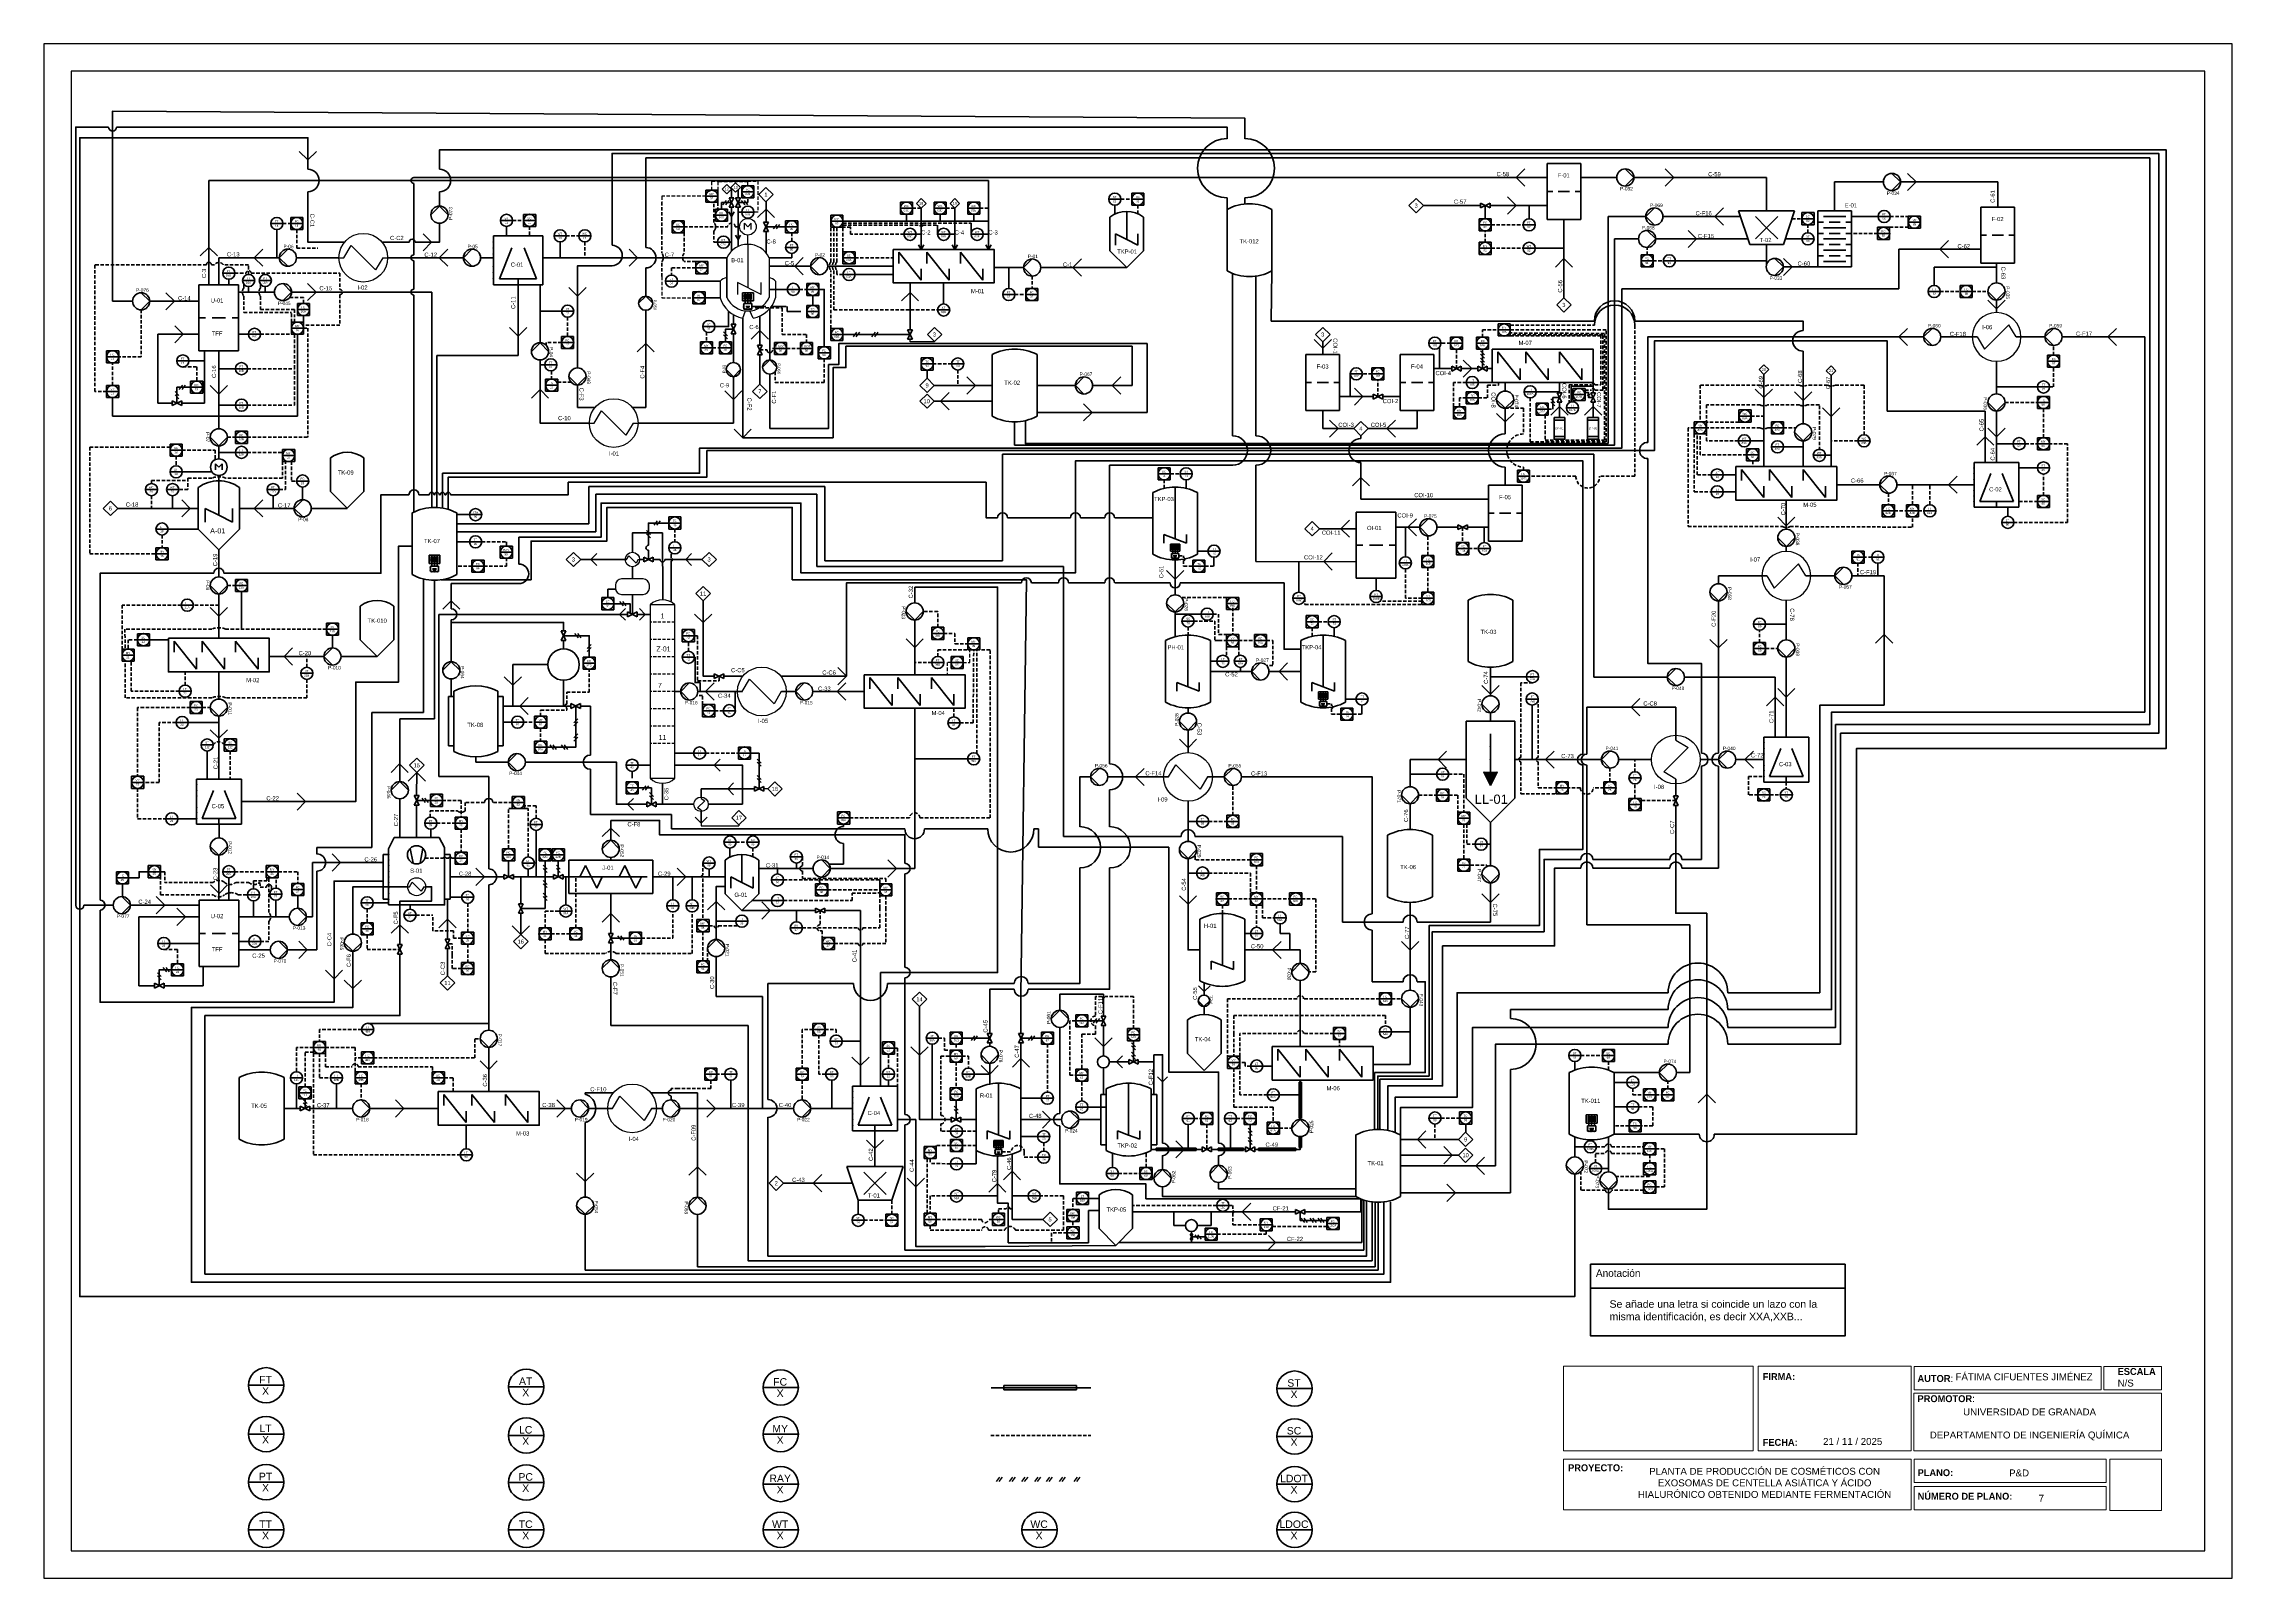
# Paper-space layout 'P&D' of a CAD drawing. Header units: metres, sheet in millimetres. Extents: x 10 to 410, y 10 to 291.
import ezdxf
from ezdxf.enums import TextEntityAlignment as Align

# ---------------------------------------------------------------- set-up
doc = ezdxf.new("R2010")
doc.units = ezdxf.units.M
doc.header["$LTSCALE"] = 5
doc.header["$MEASUREMENT"] = 0
for name, pattern in [('ACAD_ISO08W100', [36, 24, -3, 6, -3]), ('DASHED', [0.75, 0.5, -0.25]), ('DASHED2', [0.375, 0.25, -0.125]), ('LÍNEAS_OCULTAS2', [0.1875, 0.125, -0.0625])]:
    doc.linetypes.add(name, pattern=pattern)
doc.layers.add('11. LEYENDA', color=7, linetype='Continuous', lineweight=9)
doc.styles.get("Standard").update_dxf_attribs({"font": 'arial.ttf'})
doc.styles.add('TEXTO_CUADRO', font='arial.ttf', dxfattribs={"height": 2})
doc.styles.add('TEXTO_INSTRUMENTOS', font='arial.ttf', dxfattribs={"height": 1})

# ---------------------------------------------------------------- blocks, each defined once
blk = doc.blocks.new('crushing-grinding mixer')
at = {"lineweight": 35}
for p, q in [((30.77, 214.02), (20.77, 214.02)), ((20.77, 214.02), (22.77, 208.02)), ((25.77, 211.02), (23.77, 213.02)), ((23.77, 209.02), (25.77, 211.02)), ((25.77, 211.02), (27.77, 213.02)), ((27.77, 209.02), (25.77, 211.02)), ((30.77, 214.02), (28.77, 208.02)), ((22.77, 208.02), (28.77, 208.02))]:
    blk.add_line(p, q, dxfattribs=at)
blk = doc.blocks.new('vessel fondo conico con agitador')
at = {"color": 18, "lineweight": 35, "true_color": 0x000000}
for p, q in [((52.51, 233.7), (52.51, 239.7)), ((55.51, 240.7), (55.51, 235.7)), ((58.51, 239.7), (58.51, 233.7)), ((53.51, 235.7), (53.51, 236.7)), ((53.51, 236.7), (55.51, 235.7)), ((53.51, 235.7), (53.51, 234.7)), ((57.51, 234.7), (55.51, 235.7)), ((57.51, 235.7), (57.51, 236.7)), ((57.51, 235.7), (57.51, 234.7))]:
    blk.add_line(p, q, dxfattribs=at)
for points in [[(55.51, 230.7), (52.51, 233.7)], [(55.51, 230.7), (58.51, 233.7)]]:
    blk.add_lwpolyline(points, dxfattribs=at)
blk.add_arc((55.51, 235.7), 5, 53.1301, 126.8699, dxfattribs=at)
blk = doc.blocks.new('bomba')
at = {"lineweight": 100}
for p, q in [((186.7, 142), (191.7, 137)), ((191.7, 137), (186.7, 132)), ((186.7, 132), (186.7, 132)), ((191.7, 137), (191.7, 137))]:
    blk.add_line(p, q, dxfattribs=at)
blk.add_circle((186.7, 137), 5, dxfattribs=at)
at = {"lineweight": 100, "style": 'TEXTO_CUADRO'}
blk.add_attdef('P-101', (183.2, 129.4), '', height=2, dxfattribs=at)
blk = doc.blocks.new('mezclador generico')
at = {"lineweight": 35}
for p, q in [((205.31, 253.06), (206.31, 253.06)), ((206.31, 252.56), (206.31, 252.06)), ((206.31, 252.06), (206.31, 252.56)), ((206.31, 252.56), (210.31, 247.56)), ((206.31, 252.56), (206.31, 250.56)), ((211.31, 252.56), (215.31, 247.56)), ((211.31, 252.56), (211.31, 250.56)), ((217.31, 252.56), (221.31, 247.56)), ((217.31, 252.56), (217.31, 250.56)), ((210.31, 249.56), (210.31, 247.56)), ((210.31, 247.56), (210.31, 248.06)), ((211.31, 247.06), (210.31, 247.06)), ((215.31, 249.56), (215.31, 247.56)), ((221.31, 249.56), (221.31, 247.56))]:
    blk.add_line(p, q, dxfattribs=at)
for points in [[(205.31, 253.06), (205.31, 247.06), (211.31, 247.06)], [(205.31, 253.06), (211.31, 253.06)], [(211.31, 253.06), (217.31, 253.06)], [(211.31, 247.06), (223.31, 247.06), (223.31, 252.56)], [(217.31, 253.06), (223.31, 253.06), (223.31, 252.56)]]:
    blk.add_lwpolyline(points, dxfattribs=at)
blk = doc.blocks.new('NEUMATICA_HORIZONTAL')
for p, q in [((-0.81, -0.39), (-0.19, 0.39)), ((-0.31, -0.39), (0.31, 0.39))]:
    blk.add_line(p, q)
blk = doc.blocks.new('reactor encamisado')
for p, q in [((8.9, 13.56), (7.48, 15.01)), ((8.9, 13.56), (10.33, 15.01)), ((8.9, 6.14), (8.9, 10.05)), ((0, 0.5), (0, -16.32)), ((0, 0.5), (0, -16.32)), ((0, -16.32), (0, 0.5)), ((0, 0.5), (0, -16.32)), ((17.81, 0.5), (17.81, -16.32)), ((-2.8, -9.36), (-2.8, -16.39)), ((4.45, -10.02), (4.45, -15.05)), ((14.5, -15.05), (4.45, -10.02)), ((14.5, -15.05), (14.5, -9.99)), ((20.61, -9.36), (20.61, -16.39)), ((6.72, -25.02), (7.85, -21.91)), ((11.09, -25.02), (9.69, -21.93))]:
    blk.add_line(p, q)
for points in [[(7.48, 12.47), (7.48, 15.01)], [(10.33, 12.47), (10.33, 15.01)], [(8.9, 6.14), (8.9, -12.25)]]:
    blk.add_lwpolyline(points)
blk.add_circle((8.9, 13.56), 3.51)
for centre, radius, start, end in [((8.9, -3.71), 9.85, 25.28348, 154.71652), ((0.91, -13.11), 5.28, 99.90144, 134.7087), ((16.9, -13.11), 5.28, 45.2913, 80.09856), ((8.9, -13.04), 12.18, 195.96114, 259.657), ((8.9, -12.12), 9.85, 205.28348, 334.71652), ((8.9, -13.04), 12.18, 280.343, 344.03886)]:
    blk.add_arc(centre, radius, start, end)
blk.add_point((0, -7.91))
at = {"color": 0, "linetype": 'DASHED2', "lineweight": 158, "style": 'TEXTO_CUADRO'}
blk.add_attdef('R-101', (5.84, -18.56), '', height=2, dxfattribs=at)
blk = doc.blocks.new('resistencia electrica')
at = {"lineweight": 35}
for p, q in [((178.3, 261.3), (182.3, 261.3)), ((178.3, 255.3), (178.3, 261.3)), ((180.3, 259.3), (179.7, 259.3)), ((179.7, 259.3), (179.7, 257.3)), ((179.7, 258.3), (180.8, 258.3)), ((179.7, 257.3), (180.8, 257.3)), ((180.3, 259.3), (180.8, 259.3)), ((182.3, 261.3), (182.3, 255.3)), ((182.3, 260.3), (184.3, 260.3)), ((182.3, 258.3), (184.3, 258.3)), ((182.3, 256.3), (184.3, 256.3)), ((184.3, 260.3), (184.3, 262.3)), ((184.3, 262.3), (190.3, 262.3)), ((184.3, 260.3), (184.3, 256.3)), ((184.3, 260.3), (185.3, 260.3)), ((184.3, 258.3), (185.3, 258.3)), ((184.3, 256.3), (184.3, 254.3)), ((184.3, 256.3), (185.3, 256.3)), ((185.3, 260.3), (185.3, 260.8)), ((185.3, 260.8), (189.3, 260.8)), ((185.3, 260.8), (186.3, 260.8)), ((185.3, 259.8), (185.3, 260.3)), ((189.3, 259.8), (185.3, 259.8)), ((185.3, 258.3), (185.3, 258.8)), ((185.3, 258.8), (189.3, 258.8)), ((185.3, 258.8), (186.3, 258.8)), ((185.3, 257.8), (185.3, 258.3)), ((189.3, 257.8), (185.3, 257.8)), ((185.3, 256.3), (185.3, 256.8)), ((185.3, 256.8), (189.3, 256.8)), ((185.3, 256.8), (186.3, 256.8)), ((185.3, 255.8), (185.3, 256.3)), ((186.3, 260.8), (186.3, 259.8)), ((186.3, 258.8), (186.3, 257.8)), ((186.3, 256.8), (186.3, 255.8)), ((187.3, 260.8), (187.3, 259.8)), ((187.3, 258.8), (187.3, 257.8)), ((187.3, 256.8), (187.3, 255.8)), ((188.3, 260.8), (188.3, 259.8)), ((188.3, 258.8), (188.3, 257.8)), ((188.3, 256.8), (188.3, 255.8)), ((189.3, 260.8), (189.3, 259.8)), ((189.3, 258.8), (189.3, 257.8)), ((189.3, 256.8), (189.3, 255.8)), ((190.3, 262.3), (190.3, 254.3)), ((182.3, 255.3), (178.3, 255.3)), ((184.3, 254.3), (190.3, 254.3)), ((189.3, 255.8), (185.3, 255.8))]:
    blk.add_line(p, q, dxfattribs=at)
for p in [(178.3, 260.3), (178.3, 259.3), (178.3, 258.3), (178.3, 257.3), (178.3, 256.3), (179.3, 261.3), (180.3, 261.3), (181.3, 261.3), (186.3, 260.8), (186.3, 258.8), (186.3, 256.8), (187.3, 260.8), (187.3, 258.8), (187.3, 256.8), (188.3, 260.8), (188.3, 258.8), (188.3, 256.8)]:
    blk.add_point(p, dxfattribs=at)
blk = doc.blocks.new('Valvula generica')
at = {"color": 7, "lineweight": 35}
for p, q in [((242.61, 259.1), (243.46, 257.4)), ((242.61, 259.1), (243.46, 259.1)), ((242.61, 257.4), (243.46, 259.1)), ((242.61, 257.4), (243.46, 257.4))]:
    blk.add_line(p, q, dxfattribs=at)
blk = doc.blocks.new('NEUMATICA_VERTICAL')
for p, q in [((0.35, -0.08), (-0.35, 0.63)), ((0.35, -0.63), (-0.35, 0.08))]:
    blk.add_line(p, q)
blk = doc.blocks.new('INTERCAMBIADOR_DE_CALOR')
for p, q in [((1, 0), (2.5, 2.5)), ((7.5, -2.5), (2.5, 2.5)), ((0, 0), (1, 0)), ((9, 0), (7.5, -2.5)), ((9, 0), (10, 0))]:
    blk.add_line(p, q)
blk.add_circle((5, 0), 5)
at = {"style": 'TEXTO_CUADRO'}
blk.add_attdef('TAG', text='', height=2, dxfattribs=at).set_placement((5.87, -6.56), align=Align.MIDDLE_CENTER)
blk = doc.blocks.new('secador generico')
at = {"lineweight": 35}
for p, q in [((274.89, 256.09), (275.89, 258.09)), ((275.89, 258.09), (276.89, 258.09)), ((283.89, 258.09), (284.89, 256.36))]:
    blk.add_line(p, q, dxfattribs=at)
for points in [[(275.89, 258.09), (283.89, 258.09)], [(284.89, 256.36), (284.89, 246.09), (274.89, 246.09)], [(274.89, 246.09), (274.89, 256.09)]]:
    blk.add_lwpolyline(points, dxfattribs=at)
blk = doc.blocks.new('Tornillo sin fin cerrado')
at = {"lineweight": 35}
for p, q in [((19.71, 193.97), (34.71, 193.97)), ((19.71, 193.97), (19.71, 190.97)), ((21.71, 190.97), (22.71, 192.97)), ((23.71, 190.97), (22.71, 192.97)), ((28.71, 190.97), (29.71, 192.97)), ((30.71, 190.97), (29.71, 192.97)), ((34.71, 193.97), (34.71, 190.97)), ((19.71, 190.97), (18.71, 190.97)), ((19.71, 187.97), (19.71, 190.97)), ((19.71, 190.97), (33.71, 190.97)), ((19.71, 190.97), (21.71, 190.97)), ((19.71, 187.97), (34.71, 187.97)), ((23.71, 190.97), (24.71, 188.97)), ((25.71, 190.97), (24.71, 188.97)), ((25.71, 190.97), (29.71, 190.97)), ((29.71, 190.97), (28.71, 190.97)), ((30.71, 190.97), (31.71, 188.97)), ((32.71, 190.97), (31.71, 188.97)), ((34.71, 187.97), (34.71, 190.97))]:
    blk.add_line(p, q, dxfattribs=at)
blk = doc.blocks.new('COMPRESSOR')
at = {"linetype": 'ByBlock', "lineweight": -2}
for p, q in [((0, 0.1), (0, 0)), ((20, 0.1), (20, 0))]:
    blk.add_line(p, q, dxfattribs=at)
at = {"lineweight": -2}
for p, q in [((19.2, 3.9), (2.8, 7)), ((2.9, -7), (19.2, -3.9))]:
    blk.add_line(p, q, dxfattribs=at)
at = {"linetype": 'ACAD_ISO08W100', "lineweight": 35}
blk.add_circle((10, 0), 10, dxfattribs=at)
at = {"style": 'TEXTO_CUADRO'}
blk.add_attdef('TAG', text='', height=2, dxfattribs=at).set_placement((10, -13.3), align=Align.MIDDLE_CENTER)
blk = doc.blocks.new('centrifugadora')
at = {"lineweight": 35}
for p, q in [((108.4, 212.32), (108.4, 208.32)), ((108.4, 212.32), (116.4, 212.32)), ((111.4, 210.32), (109.4, 205.32)), ((113.4, 210.32), (115.4, 205.32)), ((116.4, 212.32), (116.4, 208.32)), ((108.4, 204.32), (108.4, 208.32)), ((116.4, 204.32), (116.4, 208.32)), ((108.4, 204.32), (112.4, 204.32)), ((109.4, 205.32), (115.4, 205.32)), ((112.4, 205.32), (112.4, 204.32)), ((116.4, 204.32), (112.4, 204.32))]:
    blk.add_line(p, q, dxfattribs=at)
for p in [(108.4, 211.32), (108.4, 210.32), (108.4, 209.32), (108.4, 207.32), (108.4, 206.32), (108.4, 205.32)]:
    blk.add_point(p, dxfattribs=at)
blk = doc.blocks.new('COL_DESTILACION')
for p, q in [((10, 31.5), (0, 31.5)), ((0, 31.5), (0, -38.5)), ((10, -38.5), (10, 31.5)), ((0, -38.5), (10, -38.5))]:
    blk.add_line(p, q)
at = {"linetype": 'DASHED2'}
for p, q in [((10, 24.5), (0, 24.5)), ((10, 17.5), (0, 17.5)), ((10, 10.5), (0, 10.5)), ((10, 3.5), (0, 3.5)), ((10, -3.5), (0, -3.5)), ((10, -10.5), (0, -10.5)), ((10, -17.5), (0, -17.5)), ((10, -24.5), (0, -24.5))]:
    blk.add_line(p, q, dxfattribs=at)
for centre, start, end in [((5, 26.25), 46.39718, 133.60282), ((5, -33.25), 226.39718, 313.60282)]:
    blk.add_arc(centre, 7.25, start, end)
at = {"insert": (5, 27), "char_height": 2, "attachment_point": 5, "style": 'TEXTO_CUADRO'}
blk.add_mtext_dynamic_manual_height_columns('1', width=12.3356, gutter_width=10, heights=[0], dxfattribs=at)
at = {"style": 'TEXTO_CUADRO'}
for tag, p in [('TAG', (5.37, 13.7)), ('NF', (3.95, -1)), ('N', (5, -22))]:
    blk.add_attdef(tag, text='', height=2, dxfattribs=at).set_placement(p, align=Align.MIDDLE_CENTER)
blk = doc.blocks.new('vessel con agitador')
at = {"lineweight": 35}
for p, q in [((237.26, 259.37), (237.26, 250.87)), ((235.26, 250.87), (235.26, 249.37)), ((239.26, 249.37), (235.26, 250.87)), ((237.26, 250.87), (237.26, 250.12)), ((239.26, 250.87), (239.26, 249.37))]:
    blk.add_line(p, q, dxfattribs=at)
for points in [[(233.26, 258.37), (233.26, 247.37)], [(241.26, 247.37), (241.26, 247.37), (241.26, 258.37)]]:
    blk.add_lwpolyline(points, dxfattribs=at)
for centre, start, end in [((237.26, 250.87), 61.9275, 118.0725), ((237.26, 254.87), 241.9275, 298.0725)]:
    blk.add_arc(centre, 8.5, start, end, dxfattribs=at)
blk = doc.blocks.new('vessel con camisa')
at = {"lineweight": 35}
for p, q in [((242.14, 254.09), (243.14, 254.09)), ((242.14, 245.09), (242.14, 254.09)), ((243.14, 255.09), (243.14, 244.09)), ((243.14, 254.09), (243.14, 245.09)), ((251.14, 255.09), (251.14, 244.09)), ((252.14, 254.09), (251.14, 254.09)), ((252.14, 245.09), (252.14, 254.09)), ((243.14, 245.09), (242.14, 245.09)), ((251.14, 245.09), (252.14, 245.09))]:
    blk.add_line(p, q, dxfattribs=at)
for centre, start, end in [((247.14, 247.59), 61.9275, 118.0725), ((247.14, 251.59), 241.9275, 298.0725)]:
    blk.add_arc(centre, 8.5, start, end, dxfattribs=at)
blk = doc.blocks.new('VESSEL CONICO')
at = {"lineweight": 35}
for p, q in [((222.4, 129.71), (222.4, 123.71)), ((228.4, 123.71), (228.4, 129.71)), ((222.4, 123.71), (225.4, 120.71)), ((225.4, 120.71), (228.4, 123.71))]:
    blk.add_line(p, q, dxfattribs=at)
blk.add_arc((225.4, 125.71), 5, 53.1301, 126.8699, dxfattribs=at)
blk = doc.blocks.new('vessel with dished ends')
at = {"lineweight": 35}
for p, q in [((128, 243.23), (128, 254.23)), ((136, 254.23), (136, 243.23))]:
    blk.add_line(p, q, dxfattribs=at)
for centre, start, end in [((132, 246.73), 61.9275, 118.0725), ((132, 250.73), 241.9275, 298.0725)]:
    blk.add_arc(centre, 8.5, start, end, dxfattribs=at)
blk = doc.blocks.new('separar por gravedad')
at = {"linetype": 'ACAD_ISO08W100', "lineweight": 35}
h = blk.add_hatch(color=256, dxfattribs=at)
h.dxf.hatch_style = 1
h.paths.add_polyline_path([(240.74, 136.1), (239.42, 136.1), (240.74, 133.46)])
h.paths.add_polyline_path([(242.06, 136.1), (240.74, 136.1), (240.74, 133.46)])
for p, q in [((240.74, 144.01), (240.74, 133.46)), ((239.42, 136.1), (242.06, 136.1)), ((239.42, 136.1), (240.74, 133.46)), ((242.06, 136.1), (240.74, 133.46)), ((235.74, 130.83), (240.74, 125.83)), ((240.74, 125.83), (245.74, 130.83))]:
    blk.add_line(p, q, dxfattribs=at)
for points in [[(240.74, 146.65), (235.74, 146.65), (235.74, 130.83)], [(240.74, 146.65), (245.74, 146.65), (245.74, 130.83)]]:
    blk.add_lwpolyline(points, dxfattribs=at)
for p in [(240.74, 141.37), (239.42, 136.1), (240.74, 138.74), (240.74, 136.1), (240.74, 136.1), (242.06, 136.1)]:
    blk.add_point(p, dxfattribs=at)
at = {"linetype": 'ACAD_ISO08W100', "lineweight": 35, "style": 'TEXTO_INSTRUMENTOS', "flags": 4}
blk.add_attdef('TAG', (237.5, 129.67), '', height=1.9, dxfattribs=at)
blk = doc.blocks.new('TANQUE_SALCHICHA')
for p, q in [((0, 1.25), (0, -1.25)), ((22.5, 6.25), (5, 6.25)), ((27.5, -1.25), (27.5, 1.25)), ((5, -6.25), (22.5, -6.25))]:
    blk.add_line(p, q)
for centre, start, end in [((5, 1.25), 90, 180), ((22.5, 1.25), 0, 90), ((5, -1.25), 180, 270), ((22.5, -1.25), 270, 0)]:
    blk.add_arc(centre, 5, start, end)
at = {"style": 'TEXTO_CUADRO'}
blk.add_attdef('TAG', text='', height=2, dxfattribs=at).set_placement((13.75, 0), align=Align.MIDDLE_CENTER)
blk = doc.blocks.new('Filtro (general)')
at = {"lineweight": 35}
for p, q in [((289.34, 272.34), (286.34, 272.34)), ((286.34, 272.34), (286.34, 267.34)), ((289.34, 272.34), (292.34, 272.34)), ((292.34, 272.34), (292.34, 267.34)), ((286.34, 262.34), (286.34, 267.34)), ((286.34, 267.34), (287.34, 267.34)), ((286.34, 267.34), (287.34, 267.34)), ((288.34, 267.34), (290.34, 267.34)), ((292.34, 267.34), (291.34, 267.34)), ((292.34, 267.34), (291.34, 267.34)), ((292.34, 262.34), (292.34, 267.34)), ((289.34, 262.34), (286.34, 262.34)), ((289.34, 262.34), (292.34, 262.34))]:
    blk.add_line(p, q, dxfattribs=at)
blk = doc.blocks.new('filtro presion')
at = {"lineweight": 35}
for p, q in [((303.12, 272.55), (308.12, 272.55)), ((303.12, 272.55), (303.12, 269.55)), ((303.12, 272.55), (304.12, 272.55)), ((303.12, 266.55), (303.12, 269.55)), ((304.12, 271.55), (304.12, 269.55)), ((304.12, 267.55), (304.12, 269.55)), ((305.12, 271.55), (305.12, 272.55)), ((305.12, 270.55), (305.12, 268.55)), ((306.12, 271.55), (306.12, 269.55)), ((306.12, 267.55), (306.12, 269.55)), ((307.12, 271.55), (307.12, 272.55)), ((307.12, 270.55), (307.12, 268.55)), ((313.12, 272.55), (308.12, 272.55)), ((308.12, 271.55), (308.12, 269.55)), ((308.12, 271.55), (308.12, 269.55)), ((308.12, 267.55), (308.12, 269.55)), ((308.12, 267.55), (308.12, 269.55)), ((309.12, 271.55), (309.12, 272.55)), ((309.12, 270.55), (309.12, 268.55)), ((310.12, 271.55), (310.12, 269.55)), ((310.12, 267.55), (310.12, 269.55)), ((311.12, 271.55), (311.12, 272.55)), ((311.12, 270.55), (311.12, 268.55)), ((313.12, 272.55), (312.12, 272.55)), ((312.12, 271.55), (312.12, 269.55)), ((312.12, 267.55), (312.12, 269.55)), ((313.12, 272.55), (313.12, 269.55)), ((313.12, 266.55), (313.12, 269.55)), ((303.12, 266.55), (308.12, 266.55)), ((303.12, 266.55), (304.12, 266.55)), ((305.12, 267.55), (305.12, 266.55)), ((307.12, 267.55), (307.12, 266.55)), ((313.12, 266.55), (308.12, 266.55)), ((309.12, 267.55), (309.12, 266.55)), ((311.12, 267.55), (311.12, 266.55)), ((313.12, 266.55), (312.12, 266.55))]:
    blk.add_line(p, q, dxfattribs=at)
blk = doc.blocks.new('NUMERADOR_DE_LINEA')
blk.add_lwpolyline([(3.5, -3.5), (7.1, 0), (3.5, 3.5), (0, 0)], close=True)
at = {"style": 'TEXTO_CUADRO'}
blk.add_attdef('NL', text='', height=2, dxfattribs=at).set_placement((3.5, 0), align=Align.MIDDLE_CENTER)
blk = doc.blocks.new('Deposito')
at = {"lineweight": 35}
for p, q in [((283.14, 224.18), (283.14, 222.18)), ((283.14, 224.18), (285.14, 224.18)), ((285.14, 224.18), (285.14, 223.68)), ((285.14, 223.68), (283.14, 223.68)), ((283.14, 220.68), (283.14, 222.18)), ((285.14, 220.68), (283.14, 220.68)), ((283.14, 220.68), (283.14, 220.18)), ((283.14, 220.18), (285.14, 220.18)), ((285.14, 223.68), (285.14, 223.18)), ((285.14, 223.18), (285.14, 220.68)), ((285.14, 220.18), (285.14, 220.68))]:
    blk.add_line(p, q, dxfattribs=at)
at = {"lineweight": 35, "style": 'TEXTO_INSTRUMENTOS'}
blk.add_attdef('DP-XX', (283.31, 222.15), '', height=0.392, dxfattribs=at)

psp = doc.layouts.new('P&D')

# ---------------------------------------------------------------- linework, layer by layer
at = {"color": 1, "lineweight": 35}
for p, q in [((58.28, 269.35), (56.71, 270.92)), ((58.28, 269.35), (59.85, 270.92)), ((71.84, 254.3), (76.78, 254.3)), ((77.87, 254.3), (79.65, 254.3)), ((80.89, 254.3), (79.32, 255.87)), ((80.89, 254.3), (79.32, 252.73)), ((79.65, 254.3), (80.89, 254.3)), ((130.52, 184.75), (128.95, 186.32)), ((130.52, 184.75), (132.09, 186.32)), ((156.72, 174.97), (155.16, 176.54)), ((144.69, 174.97), (148.64, 174.97)), ((148.64, 174.97), (156.72, 174.97)), ((156.72, 174.97), (155.16, 173.4)), ((308.31, 169.29), (292.02, 169.29)), ((292.02, 169.29), (292.02, 160.7)), ((300.16, 169.29), (301.73, 170.86)), ((300.16, 169.29), (301.73, 167.72)), ((308.31, 164.15), (308.31, 169.29)), ((292.02, 158.7), (292.02, 129.46)), ((83.79, 134.16), (83.79, 126.9)), ((83.79, 130.53), (82.22, 128.96)), ((83.79, 130.53), (85.35, 128.96)), ((292.02, 129.46), (310.85, 129.46)), ((310.85, 129.46), (310.85, 102.46)), ((83.79, 125.15), (83.79, 120.18)), ((63.05, 119.6), (61.48, 121.17)), ((63.05, 119.6), (64.62, 121.17)), ((297.01, 102.46), (305.28, 102.46)), ((308.42, 102.46), (309.58, 102.46)), ((310.85, 102.46), (309.58, 102.46)), ((313.96, 98.53), (312.39, 96.96)), ((313.96, 98.53), (315.53, 96.96)), ((289.84, 90.73), (289.84, 87.03)), ((295.99, 90.73), (295.99, 84.3)), ((289.84, 83.89), (289.84, 79.46)), ((295.99, 81.16), (295.99, 79.46))]:
    psp.add_line(p, q, dxfattribs=at)
at = {"color": 7, "lineweight": 35}
for p, q in [((40.18, 255.1), (40.18, 265.59)), ((40.18, 265.59), (182.67, 265.59)), ((182.67, 265.59), (182.67, 260.53)), ((170.38, 254.65), (170.38, 260.53)), ((170.38, 254.65), (170.38, 253)), ((96.7, 246.5), (96.7, 233.57)), ((136.05, 241.05), (136.05, 239.3)), ((136.05, 237.56), (136.05, 232.31)), ((136.05, 229.72), (136.05, 227.07)), ((38.22, 205.64), (23.51, 205.64)), ((45.79, 205.64), (55.75, 205.64)), ((81.42, 167.13), (81.42, 192.51)), ((51.22, 178.55), (61.19, 178.55)), ((75.08, 159.85), (75.08, 167.13)), ((75.08, 167.13), (81.42, 167.13)), ((75.04, 158.93), (73.47, 157.36)), ((75.04, 158.93), (76.61, 157.36)), ((78.19, 157.34), (76.62, 155.77)), ((78.19, 157.34), (79.76, 155.77)), ((120.22, 151.53), (116.68, 151.53)), ((123.1, 151.53), (121.96, 151.53)), ((123.1, 151.53), (128.81, 151.53)), ((137.72, 151.53), (131.46, 151.53))]:
    psp.add_line(p, q, dxfattribs=at)
at = {"color": 18, "lineweight": 35, "true_color": 0x000000}
for p, q in [((135.71, 262.44), (135.71, 264.02)), ((135.71, 252.69), (135.71, 260.69)), ((136.9, 262.44), (136.9, 263.89)), ((136.9, 260.25), (136.9, 260.69)), ((136.9, 253.51), (136.9, 260.25)), ((42, 251.47), (42, 246.54)), ((63.94, 251.47), (56.18, 251.47)), ((86.71, 251.47), (72.85, 251.47)), ((92.2, 251.47), (89.84, 251.47)), ((111.56, 251.47), (101.21, 251.47)), ((134.84, 251.47), (111.56, 251.47)), ((38.37, 246.54), (42, 246.54)), ((38.37, 246.54), (38.37, 240.49)), ((45.62, 246.54), (42, 246.54)), ((45.62, 246.54), (45.62, 240.49)), ((52.16, 245.19), (45.62, 245.19)), ((64.29, 245.19), (55.3, 245.19)), ((64.29, 245.19), (80.9, 245.19)), ((80.9, 245.19), (80.9, 205.81)), ((38.37, 240.49), (39.58, 240.49)), ((38.37, 234.45), (38.37, 240.49)), ((38.37, 240.49), (39.58, 240.49)), ((40.79, 240.49), (43.21, 240.49)), ((45.62, 240.49), (44.41, 240.49)), ((45.62, 240.49), (44.41, 240.49)), ((45.62, 234.45), (45.62, 240.49)), ((38.37, 237.47), (30.84, 237.47)), ((243.77, 233.75), (243.77, 236.1)), ((38.37, 234.45), (42, 234.45)), ((45.62, 234.45), (42, 234.45)), ((42, 234.45), (42, 228.66)), ((42, 228.66), (42, 220.2)), ((287.04, 228.63), (287.04, 226.79)), ((293.18, 228.63), (293.18, 226.79)), ((287.04, 224.25), (285.47, 222.68)), ((287.04, 225.04), (287.04, 222.28)), ((287.04, 224.25), (288.61, 222.68)), ((293.18, 224.25), (291.61, 222.68)), ((293.18, 225.04), (293.18, 222.28)), ((293.18, 224.25), (294.75, 222.68)), ((110.89, 201.35), (110.89, 208.21)), ((110.89, 208.21), (151.3, 208.21)), ((151.3, 208.21), (151.3, 195.01)), ((249.89, 204.94), (253.51, 204.94)), ((249.89, 204.94), (249.89, 198.9)), ((257.14, 204.94), (253.51, 204.94)), ((257.14, 204.94), (257.14, 198.9)), ((85.52, 201.35), (110.89, 201.35)), ((249.89, 198.9), (251.1, 198.9)), ((249.89, 192.86), (249.89, 198.9)), ((249.89, 198.9), (251.1, 198.9)), ((252.3, 198.9), (254.72, 198.9)), ((257.14, 198.9), (255.93, 198.9)), ((257.14, 198.9), (255.93, 198.9)), ((257.14, 192.86), (257.14, 198.9)), ((151.3, 195.01), (196.38, 195.01)), ((196.38, 195.01), (196.38, 145.62)), ((249.89, 192.86), (253.51, 192.86)), ((257.14, 192.86), (253.51, 192.86)), ((169.18, 188.34), (169.18, 191.24)), ((308.31, 163.26), (308.31, 164.15)), ((215.57, 156.53), (214.68, 156.53)), ((223.66, 156.53), (222.7, 156.53)), ((308.31, 155.18), (308.31, 156.14)), ((130.14, 152.85), (130.14, 154.34)), ((130.14, 154.34), (139.88, 154.34)), ((130.14, 150.2), (130.14, 148.09)), ((42.03, 147.92), (42.03, 145.37)), ((196.38, 145.62), (206.57, 145.62)), ((217.86, 145.62), (206.57, 145.62)), ((247.4, 145.62), (220.41, 145.62)), ((247.4, 130), (247.4, 145.62)), ((42.02, 142.25), (42, 133.97)), ((59.09, 140.87), (59.09, 130.95)), ((72.01, 134.16), (72.01, 142.35)), ((72.01, 142.35), (72.62, 142.35)), ((73.03, 142.35), (72.62, 142.35)), ((73.03, 142.35), (73.03, 134.16)), ((83.27, 142.35), (83.68, 142.35)), ((84.3, 142.35), (83.68, 142.35)), ((84.3, 134.16), (84.3, 142.35)), ((38.38, 133.97), (42, 133.97)), ((38.38, 133.97), (38.38, 127.93)), ((45.63, 133.97), (42, 133.97)), ((45.63, 133.97), (45.63, 127.93)), ((72.01, 134.16), (73.03, 134.16)), ((73.03, 134.16), (72.25, 134.16)), ((84.3, 134.16), (83.27, 134.16)), ((159.29, 132.11), (159.29, 111.11)), ((38.38, 130.95), (27.36, 130.95)), ((59.09, 130.95), (58.02, 130.95)), ((258.45, 130), (247.4, 130)), ((274.42, 130), (261.01, 130)), ((38.38, 127.93), (39.59, 127.93)), ((38.38, 121.89), (38.38, 127.93)), ((38.38, 127.93), (39.59, 127.93)), ((40.79, 127.93), (43.21, 127.93)), ((45.63, 127.93), (44.42, 127.93)), ((45.63, 127.93), (44.42, 127.93)), ((45.63, 121.89), (45.63, 127.93)), ((38.38, 121.89), (42, 121.89)), ((45.63, 121.89), (42, 121.89)), ((208.29, 100.52), (208.29, 91.05)), ((113.97, 95.91), (113.08, 95.91)), ((122.06, 95.91), (121.1, 95.91)), ((208.29, 91.05), (206.25, 91.81)), ((206.25, 91.81), (206.25, 90.28)), ((208.29, 91.05), (210.34, 90.28)), ((210.34, 90.28), (210.34, 91.81))]:
    psp.add_line(p, q, dxfattribs=at)
at = {"lineweight": 35}
for p, q in [((137.6, 263.53), (137.6, 264.64)), ((137.6, 264.64), (138.7, 264.64)), ((139.81, 264.64), (138.7, 264.64)), ((139.81, 263.53), (139.81, 264.64)), ((284.78, 266.14), (274.35, 266.14)), ((279.13, 266.14), (280.69, 267.71)), ((279.13, 266.14), (280.69, 264.57)), ((290.92, 266.14), (297.5, 266.14)), ((300.63, 266.14), (324.89, 266.14)), ((307.91, 266.14), (306.34, 267.71)), ((307.91, 266.14), (306.34, 264.57)), ((324.89, 266.14), (324.89, 260.03)), ((337.33, 260.03), (337.33, 265.33)), ((346.24, 265.33), (337.33, 265.33)), ((367.14, 265.33), (349.38, 265.33)), ((352.23, 265.33), (350.66, 266.9)), ((352.23, 265.33), (350.66, 263.76)), ((367.14, 260.71), (367.14, 265.33)), ((131.01, 262.71), (131.01, 263.82)), ((131.01, 263.82), (132.11, 263.82)), ((131.01, 262.71), (133.22, 262.71)), ((131.01, 262.71), (131.01, 261.61)), ((131.01, 261.61), (132.11, 261.61)), ((131.01, 261.61), (132.11, 261.61)), ((133.22, 263.82), (132.11, 263.82)), ((133.22, 261.61), (132.11, 261.61)), ((132.78, 259.26), (132.78, 260.36)), ((132.78, 260.36), (133.89, 260.36)), ((133.22, 262.71), (133.22, 263.82)), ((133.22, 262.71), (133.22, 261.61)), ((134.99, 260.36), (133.89, 260.36)), ((134.99, 259.26), (134.99, 260.36)), ((137.6, 263.53), (139.81, 263.53)), ((137.6, 263.53), (137.6, 262.42)), ((137.6, 262.42), (138.7, 262.42)), ((137.6, 262.42), (138.7, 262.42)), ((139.81, 262.42), (138.7, 262.42)), ((139.81, 263.53), (139.81, 262.42)), ((142.01, 260.38), (140.44, 258.81)), ((142.01, 258.01), (142.01, 261.69)), ((142.01, 260.38), (143.58, 258.81)), ((166.58, 260.53), (166.58, 261.64)), ((166.58, 261.64), (167.69, 261.64)), ((166.58, 260.53), (168.79, 260.53)), ((166.58, 260.53), (166.58, 259.43)), ((168.79, 261.64), (167.69, 261.64)), ((168.79, 260.53), (168.79, 261.64)), ((168.79, 260.53), (168.79, 259.43)), ((172.73, 260.53), (172.73, 261.64)), ((172.73, 261.64), (173.83, 261.64)), ((172.73, 260.53), (174.94, 260.53)), ((172.73, 260.53), (172.73, 259.43)), ((174.94, 261.64), (173.83, 261.64)), ((174.94, 260.53), (174.94, 261.64)), ((174.94, 260.53), (174.94, 259.43)), ((176.53, 254.65), (176.53, 260.53)), ((178.87, 260.53), (178.87, 261.64)), ((178.87, 261.64), (179.98, 261.64)), ((178.87, 260.53), (181.09, 260.53)), ((178.87, 260.53), (178.87, 259.43)), ((181.09, 261.64), (179.98, 261.64)), ((181.09, 260.53), (181.09, 261.64)), ((181.09, 260.53), (181.09, 259.43)), ((182.67, 254.65), (182.67, 260.53)), ((204.65, 262.18), (206.87, 262.18)), ((208.87, 262.18), (208.87, 263.29)), ((208.87, 263.29), (209.97, 263.29)), ((208.87, 262.18), (211.08, 262.18)), ((208.87, 262.18), (208.87, 261.07)), ((208.87, 261.07), (209.97, 261.07)), ((211.08, 263.29), (209.97, 263.29)), ((211.08, 261.07), (209.97, 261.07)), ((211.08, 262.18), (211.08, 263.29)), ((211.08, 262.18), (211.08, 261.07)), ((272.6, 261.01), (262.17, 261.01)), ((284.78, 261.01), (274.35, 261.01)), ((279.13, 261.01), (277.56, 262.58)), ((279.13, 261.01), (277.56, 259.44)), ((51.5, 257.72), (53.71, 257.72)), ((55.14, 257.72), (55.14, 258.83)), ((55.14, 258.83), (56.24, 258.83)), ((55.14, 257.72), (57.35, 257.72)), ((55.14, 257.72), (55.14, 256.61)), ((55.14, 256.61), (56.24, 256.61)), ((57.35, 258.83), (56.24, 258.83)), ((57.35, 256.61), (56.24, 256.61)), ((57.35, 257.72), (57.35, 258.83)), ((57.35, 257.72), (57.35, 256.61)), ((93.49, 258.3), (95.7, 258.3)), ((97.7, 258.3), (97.7, 259.4)), ((97.7, 259.4), (98.81, 259.4)), ((97.7, 258.3), (99.91, 258.3)), ((97.7, 258.3), (97.7, 257.19)), ((97.7, 257.19), (98.81, 257.19)), ((99.91, 259.4), (98.81, 259.4)), ((99.91, 257.19), (98.81, 257.19)), ((99.91, 258.3), (99.91, 259.4)), ((99.91, 258.3), (99.91, 257.19)), ((124.84, 257.13), (124.84, 258.24)), ((124.84, 258.24), (125.94, 258.24)), ((124.84, 257.13), (127.05, 257.13)), ((124.84, 257.13), (124.84, 256.03)), ((124.84, 256.03), (125.94, 256.03)), ((124.84, 256.03), (125.94, 256.03)), ((127.05, 258.24), (125.94, 258.24)), ((127.05, 256.03), (125.94, 256.03)), ((127.05, 257.13), (127.05, 258.24)), ((127.05, 257.13), (127.05, 256.03)), ((132.78, 259.26), (134.99, 259.26)), ((132.78, 259.26), (132.78, 258.15)), ((132.78, 258.15), (133.89, 258.15)), ((132.78, 258.15), (133.89, 258.15)), ((134.99, 258.15), (133.89, 258.15)), ((134.99, 259.26), (134.99, 258.15)), ((135.71, 259.02), (135.24, 259.84)), ((135.71, 259.02), (136.19, 259.84)), ((137.6, 259.82), (139.81, 259.82)), ((142.01, 252.34), (142.01, 256.26)), ((145.6, 257.13), (145.6, 258.24)), ((145.6, 258.24), (146.7, 258.24)), ((145.6, 257.13), (147.81, 257.13)), ((145.6, 257.13), (145.6, 256.03)), ((145.6, 256.03), (146.7, 256.03)), ((145.6, 256.03), (146.7, 256.03)), ((147.81, 258.24), (146.7, 258.24)), ((147.81, 256.03), (146.7, 256.03)), ((147.81, 257.13), (147.81, 258.24)), ((147.81, 257.13), (147.81, 256.03)), ((153.87, 258.15), (153.87, 259.25)), ((153.87, 259.25), (154.98, 259.25)), ((153.87, 258.15), (156.08, 258.15)), ((153.87, 258.15), (153.87, 257.04)), ((153.87, 257.04), (154.98, 257.04)), ((153.87, 257.04), (154.98, 257.04)), ((156.08, 259.25), (154.98, 259.25)), ((156.08, 257.04), (154.98, 257.04)), ((156.08, 258.15), (156.08, 259.25)), ((156.08, 258.15), (156.08, 257.04)), ((166.58, 259.43), (167.69, 259.43)), ((166.58, 259.43), (167.69, 259.43)), ((168.79, 259.43), (167.69, 259.43)), ((172.73, 259.43), (173.83, 259.43)), ((172.73, 259.43), (173.83, 259.43)), ((174.94, 259.43), (173.83, 259.43)), ((178.87, 259.43), (179.98, 259.43)), ((178.87, 259.43), (179.98, 259.43)), ((181.09, 259.43), (179.98, 259.43)), ((272.37, 257.47), (272.37, 258.57)), ((272.37, 258.57), (273.47, 258.57)), ((272.37, 257.47), (274.58, 257.47)), ((272.37, 257.47), (272.37, 256.36)), ((272.37, 256.36), (273.47, 256.36)), ((274.58, 258.57), (273.47, 258.57)), ((274.58, 256.36), (273.47, 256.36)), ((274.58, 257.47), (274.58, 258.57)), ((274.58, 257.47), (274.58, 256.36)), ((280.37, 257.47), (282.59, 257.47)), ((287.85, 258.45), (287.85, 244.16)), ((331.35, 258.61), (331.35, 259.72)), ((331.35, 259.72), (332.45, 259.72)), ((331.35, 258.61), (333.56, 258.61)), ((331.35, 258.61), (331.35, 257.5)), ((331.35, 257.5), (332.45, 257.5)), ((333.56, 259.72), (332.45, 259.72)), ((333.56, 257.5), (332.45, 257.5)), ((333.56, 258.61), (333.56, 259.72)), ((333.56, 258.61), (333.56, 257.5)), ((345.17, 255.93), (345.17, 257.04)), ((345.17, 257.04), (346.28, 257.04)), ((345.28, 259.01), (347.49, 259.01)), ((347.38, 257.04), (346.28, 257.04)), ((347.38, 255.93), (347.38, 257.04)), ((350.79, 257.98), (350.79, 259.09)), ((350.79, 259.09), (351.9, 259.09)), ((353, 257.98), (350.79, 257.98)), ((350.79, 257.98), (350.79, 256.88)), ((350.79, 256.88), (351.9, 256.88)), ((353, 259.09), (351.9, 259.09)), ((353, 256.88), (351.9, 256.88)), ((353, 257.98), (353, 259.09)), ((353, 257.98), (353, 256.88)), ((40.18, 253.37), (38.61, 251.8)), ((40.18, 253.37), (41.75, 251.8)), ((48.48, 251.47), (50.05, 253.04)), ((82.26, 251.47), (83.83, 253.04)), ((103.27, 255.47), (105.48, 255.47)), ((107.79, 255.47), (110.01, 255.47)), ((118.54, 251.47), (116.97, 253.04)), ((133.12, 254.31), (135.33, 254.31)), ((136.9, 254.78), (136.42, 255.6)), ((136.9, 254.78), (137.37, 255.6)), ((145.6, 253.37), (147.81, 253.37)), ((156.08, 251.47), (156.08, 252.57)), ((156.08, 252.57), (157.19, 252.57)), ((158.29, 252.57), (157.19, 252.57)), ((158.29, 251.47), (158.29, 252.57)), ((165.26, 249.93), (165.26, 253)), ((167.23, 255.76), (169.44, 255.76)), ((170.38, 253), (169.91, 253.83)), ((170.38, 253), (170.86, 253.83)), ((173.37, 255.76), (175.58, 255.76)), ((176.53, 253), (176.05, 253.83)), ((176.53, 254.65), (176.53, 253)), ((176.53, 253), (177, 253.83)), ((179.52, 255.76), (181.73, 255.76)), ((182.67, 253), (182.2, 253.83)), ((182.67, 254.65), (182.67, 253)), ((182.67, 253), (183.15, 253.83)), ((272.37, 253.19), (272.37, 254.3)), ((272.37, 254.3), (273.47, 254.3)), ((272.37, 253.19), (274.58, 253.19)), ((272.37, 253.19), (272.37, 252.09)), ((272.37, 252.09), (273.47, 252.09)), ((274.58, 254.3), (273.47, 254.3)), ((274.58, 252.09), (273.47, 252.09)), ((274.58, 253.19), (274.58, 254.3)), ((274.58, 253.19), (274.58, 252.09)), ((280.37, 253.19), (282.59, 253.19)), ((324.89, 253.88), (324.89, 250.23)), ((331.35, 254.91), (333.56, 254.91)), ((345.17, 255.93), (347.38, 255.93)), ((345.17, 255.93), (345.17, 254.83)), ((345.17, 254.83), (346.28, 254.83)), ((347.38, 254.83), (346.28, 254.83)), ((347.38, 255.93), (347.38, 254.83)), ((42.7, 248.66), (44.92, 248.66)), ((48.48, 251.47), (50.05, 249.9)), ((82.26, 251.47), (83.83, 249.9)), ((118.54, 251.47), (116.97, 249.9)), ((129.16, 249.65), (129.16, 250.76)), ((129.16, 250.76), (130.26, 250.76)), ((129.16, 249.65), (131.37, 249.65)), ((129.16, 249.65), (129.16, 248.54)), ((129.16, 248.54), (130.26, 248.54)), ((129.16, 248.54), (130.26, 248.54)), ((131.37, 250.76), (130.26, 250.76)), ((131.37, 248.54), (130.26, 248.54)), ((131.37, 249.65), (131.37, 250.76)), ((131.37, 249.65), (131.37, 248.54)), ((150.17, 249.93), (142.56, 249.93)), ((147.27, 249.93), (148.83, 251.5)), ((147.27, 249.93), (148.83, 248.36)), ((165.26, 249.93), (153.3, 249.93)), ((154.98, 248.4), (154.98, 249.16)), ((156.08, 251.47), (158.29, 251.47)), ((156.08, 251.47), (156.08, 250.36)), ((156.08, 250.36), (157.19, 250.36)), ((156.08, 248.4), (158.29, 248.4)), ((158.29, 250.36), (157.19, 250.36)), ((158.29, 251.47), (158.29, 250.36)), ((198.11, 249.68), (199.68, 251.25)), ((198.11, 249.68), (199.68, 248.11)), ((287.85, 251.31), (286.28, 249.74)), ((287.85, 251.31), (289.42, 249.74)), ((301.94, 250.89), (301.94, 252)), ((301.94, 252), (303.05, 252)), ((301.94, 250.89), (304.16, 250.89)), ((301.94, 250.89), (301.94, 249.79)), ((301.94, 249.79), (303.05, 249.79)), ((304.16, 252), (303.05, 252)), ((304.16, 249.79), (303.05, 249.79)), ((304.16, 250.89), (304.16, 252)), ((304.16, 250.89), (304.16, 249.79)), ((306.02, 250.89), (308.23, 250.89)), ((327.96, 249.79), (334.25, 249.79)), ((329.57, 249.79), (328.01, 251.36)), ((329.57, 249.79), (328.01, 248.22)), ((366.92, 246.87), (366.92, 250.47)), ((46.35, 247.31), (48.56, 247.31)), ((49.38, 247.31), (51.6, 247.31)), ((59.8, 245.19), (58.23, 246.76)), ((59.8, 245.19), (58.23, 243.62)), ((123.63, 247.2), (125.85, 247.2)), ((128.65, 244.16), (128.65, 245.26)), ((128.65, 245.26), (129.75, 245.26)), ((128.65, 244.16), (130.86, 244.16)), ((128.65, 244.16), (128.65, 243.05)), ((130.86, 245.26), (129.75, 245.26)), ((130.86, 244.16), (130.86, 245.26)), ((130.86, 244.16), (130.86, 243.05)), ((145.89, 245.68), (148.1, 245.68)), ((149.44, 245.68), (149.44, 246.78)), ((149.44, 246.78), (150.55, 246.78)), ((149.44, 245.68), (151.66, 245.68)), ((149.44, 245.68), (149.44, 244.57)), ((149.44, 244.57), (150.55, 244.57)), ((149.44, 244.57), (150.55, 244.57)), ((151.66, 246.78), (150.55, 246.78)), ((151.66, 244.57), (150.55, 244.57)), ((151.66, 245.68), (151.66, 246.78)), ((151.66, 245.68), (151.66, 244.57)), ((168.33, 245.13), (166.76, 243.56)), ((168.33, 245.13), (169.9, 243.56)), ((185.28, 244.74), (187.49, 244.74)), ((189.5, 244.74), (189.5, 245.84)), ((189.5, 245.84), (190.6, 245.84)), ((189.5, 244.74), (191.71, 244.74)), ((189.5, 244.74), (189.5, 243.63)), ((191.71, 245.84), (190.6, 245.84)), ((191.71, 244.74), (191.71, 245.84)), ((191.71, 244.74), (191.71, 243.63)), ((356.62, 245.3), (354.4, 245.3)), ((360.28, 245.3), (360.28, 246.41)), ((360.28, 246.41), (361.38, 246.41)), ((362.49, 245.3), (360.28, 245.3)), ((360.28, 245.3), (360.28, 244.2)), ((360.28, 244.2), (361.38, 244.2)), ((362.49, 246.41), (361.38, 246.41)), ((362.49, 244.2), (361.38, 244.2)), ((362.49, 245.3), (362.49, 246.41)), ((362.49, 245.3), (362.49, 244.2)), ((56.36, 242.02), (56.36, 243.13)), ((56.36, 243.13), (57.46, 243.13)), ((56.36, 242.02), (58.57, 242.02)), ((56.36, 242.02), (56.36, 240.92)), ((56.36, 240.92), (57.46, 240.92)), ((56.36, 240.92), (57.46, 240.92)), ((58.57, 243.13), (57.46, 243.13)), ((58.57, 240.92), (57.46, 240.92)), ((58.57, 242.02), (58.57, 243.13)), ((58.57, 242.02), (58.57, 240.92)), ((104.64, 241.7), (106.85, 241.7)), ((128.65, 243.05), (129.75, 243.05)), ((128.65, 243.05), (129.75, 243.05)), ((130.86, 243.05), (129.75, 243.05)), ((140.89, 240.81), (140.89, 235.9)), ((149.44, 241.63), (149.44, 242.74)), ((149.44, 242.74), (150.55, 242.74)), ((149.44, 241.63), (151.66, 241.63)), ((149.44, 241.63), (149.44, 240.53)), ((149.44, 240.53), (150.55, 240.53)), ((149.44, 240.53), (150.55, 240.53)), ((151.66, 242.74), (150.55, 242.74)), ((151.66, 240.53), (150.55, 240.53)), ((151.66, 241.63), (151.66, 242.74)), ((151.66, 241.63), (151.66, 240.53)), ((173.37, 241.92), (175.58, 241.92)), ((189.5, 243.63), (190.6, 243.63)), ((191.71, 243.63), (190.6, 243.63)), ((366.92, 242.14), (365.35, 243.71)), ((366.92, 241.44), (366.92, 243.73)), ((366.92, 242.14), (368.49, 243.71)), ((35.5, 237.47), (33.93, 239.04)), ((35.5, 237.47), (33.93, 235.9)), ((47.4, 237.47), (49.62, 237.47)), ((55.25, 238.58), (55.25, 239.69)), ((55.25, 239.69), (56.36, 239.69)), ((55.25, 238.58), (57.46, 238.58)), ((55.25, 238.58), (55.25, 237.47)), ((55.25, 237.47), (56.36, 237.47)), ((55.25, 237.47), (56.36, 237.47)), ((57.46, 239.69), (56.36, 239.69)), ((57.46, 237.47), (56.36, 237.47)), ((57.46, 238.58), (57.46, 239.69)), ((57.46, 238.58), (57.46, 237.47)), ((96.7, 237.14), (95.13, 238.71)), ((96.7, 237.14), (98.27, 238.71)), ((104.64, 235.96), (104.64, 237.06)), ((104.64, 237.06), (105.75, 237.06)), ((106.85, 237.06), (105.75, 237.06)), ((106.85, 235.96), (106.85, 237.06)), ((130.02, 234.98), (130.02, 236.09)), ((130.02, 236.09), (131.13, 236.09)), ((130.46, 238.89), (132.67, 238.89)), ((132.24, 236.09), (131.13, 236.09)), ((132.24, 234.98), (132.24, 236.09)), ((133.5, 234.98), (133.5, 236.09)), ((133.5, 236.09), (134.61, 236.09)), ((135.72, 236.09), (134.61, 236.09)), ((135.72, 234.98), (135.72, 236.09)), ((140.89, 238.16), (139.32, 236.59)), ((140.89, 238.16), (142.46, 236.59)), ((153.87, 237.43), (153.87, 238.53)), ((153.87, 238.53), (154.98, 238.53)), ((153.87, 237.43), (156.08, 237.43)), ((153.87, 237.43), (153.87, 236.32)), ((153.87, 236.32), (154.98, 236.32)), ((156.08, 238.53), (154.98, 238.53)), ((156.08, 236.32), (154.98, 236.32)), ((156.08, 237.43), (156.08, 238.53)), ((156.08, 237.43), (156.08, 236.32)), ((243.77, 234.92), (242.2, 236.49)), ((243.77, 234.92), (245.34, 236.49)), ((267.11, 235.84), (267.11, 236.95)), ((268.21, 236.95), (267.11, 236.95)), ((268.21, 236.95), (269.32, 236.95)), ((269.32, 235.84), (269.32, 236.95)), ((271.86, 235.84), (271.86, 236.95)), ((272.97, 236.95), (271.86, 236.95)), ((272.97, 236.95), (274.08, 236.95)), ((274.08, 235.84), (274.08, 236.95)), ((275.84, 238.26), (275.84, 239.37)), ((276.94, 239.37), (275.84, 239.37)), ((275.84, 238.26), (278.05, 238.26)), ((275.84, 238.26), (275.84, 237.16)), ((276.94, 237.16), (275.84, 237.16)), ((276.94, 239.37), (278.05, 239.37)), ((276.94, 237.16), (278.05, 237.16)), ((278.05, 238.26), (278.05, 239.37)), ((278.05, 238.26), (278.05, 237.16)), ((21.48, 233.36), (21.48, 234.47)), ((21.48, 234.47), (22.58, 234.47)), ((21.48, 233.36), (23.69, 233.36)), ((21.48, 233.36), (21.48, 232.25)), ((21.48, 232.25), (22.58, 232.25)), ((21.48, 232.25), (22.58, 232.25)), ((23.69, 234.47), (22.58, 234.47)), ((23.69, 232.25), (22.58, 232.25)), ((23.69, 233.36), (23.69, 234.47)), ((23.69, 233.36), (23.69, 232.25)), ((34.31, 232.6), (36.52, 232.6)), ((104.64, 235.96), (106.85, 235.96)), ((104.64, 235.96), (104.64, 234.85)), ((104.64, 234.85), (105.75, 234.85)), ((106.85, 234.85), (105.75, 234.85)), ((106.85, 235.96), (106.85, 234.85)), ((130.02, 234.98), (132.24, 234.98)), ((130.02, 234.98), (130.02, 233.87)), ((130.02, 233.87), (131.13, 233.87)), ((130.02, 233.87), (131.13, 233.87)), ((132.24, 233.87), (131.13, 233.87)), ((132.24, 234.98), (132.24, 233.87)), ((133.5, 234.98), (135.72, 234.98)), ((133.5, 234.98), (133.5, 233.87)), ((133.5, 233.87), (134.61, 233.87)), ((133.5, 233.87), (134.61, 233.87)), ((135.72, 233.87), (134.61, 233.87)), ((135.72, 234.98), (135.72, 233.87)), ((140.89, 235.9), (140.89, 235.47)), ((140.89, 233.73), (140.89, 228.34)), ((143.57, 234.86), (143.57, 235.97)), ((143.57, 235.97), (144.67, 235.97)), ((143.57, 234.86), (145.78, 234.86)), ((143.57, 234.86), (143.57, 233.76)), ((143.57, 233.76), (144.67, 233.76)), ((143.57, 233.76), (144.67, 233.76)), ((145.78, 235.97), (144.67, 235.97)), ((145.78, 233.76), (144.67, 233.76)), ((145.78, 234.86), (145.78, 235.97)), ((145.78, 234.86), (145.78, 233.76)), ((148.32, 234.86), (148.32, 235.97)), ((148.32, 235.97), (149.42, 235.97)), ((148.32, 234.86), (150.53, 234.86)), ((148.32, 234.86), (148.32, 233.76)), ((148.32, 233.76), (149.42, 233.76)), ((148.32, 233.76), (149.42, 233.76)), ((150.53, 235.97), (149.42, 235.97)), ((150.53, 233.76), (149.42, 233.76)), ((150.53, 234.86), (150.53, 235.97)), ((150.53, 234.86), (150.53, 233.76)), ((151.56, 234.09), (151.56, 235.19)), ((151.56, 235.19), (152.66, 235.19)), ((151.56, 234.09), (153.77, 234.09)), ((151.56, 234.09), (151.56, 232.98)), ((151.56, 232.98), (152.66, 232.98)), ((151.56, 232.98), (152.66, 232.98)), ((153.77, 235.19), (152.66, 235.19)), ((153.77, 232.98), (152.66, 232.98)), ((153.77, 234.09), (153.77, 235.19)), ((153.77, 234.09), (153.77, 232.98)), ((170.34, 232.04), (170.34, 233.15)), ((170.34, 233.15), (171.45, 233.15)), ((172.55, 232.04), (170.34, 232.04)), ((170.34, 232.04), (170.34, 230.94)), ((172.55, 233.15), (171.45, 233.15)), ((172.55, 232.04), (172.55, 233.15)), ((172.55, 232.04), (172.55, 230.94)), ((178.16, 232.04), (175.94, 232.04)), ((263.15, 235.84), (265.36, 235.84)), ((267.11, 235.84), (269.32, 235.84)), ((267.11, 235.84), (267.11, 234.73)), ((268.21, 234.73), (267.11, 234.73)), ((268.21, 234.73), (269.32, 234.73)), ((269.32, 235.84), (269.32, 234.73)), ((271.86, 235.84), (274.08, 235.84)), ((271.86, 235.84), (271.86, 234.73)), ((272.97, 234.73), (271.86, 234.73)), ((272.97, 234.73), (274.08, 234.73)), ((274.08, 235.84), (274.08, 234.73)), ((366.92, 226.58), (366.92, 232.53)), ((376.23, 232.55), (376.23, 233.66)), ((376.23, 233.66), (377.34, 233.66)), ((378.45, 232.55), (376.23, 232.55)), ((376.23, 232.55), (376.23, 231.44)), ((378.45, 233.66), (377.34, 233.66)), ((378.45, 232.55), (378.45, 233.66)), ((378.45, 232.55), (378.45, 231.44)), ((21.48, 227.02), (21.48, 228.13)), ((21.48, 228.13), (22.58, 228.13)), ((23.69, 228.13), (22.58, 228.13)), ((23.69, 227.02), (23.69, 228.13)), ((36.84, 227.79), (36.84, 228.9)), ((36.84, 228.9), (37.95, 228.9)), ((39.05, 228.9), (37.95, 228.9)), ((39.05, 227.79), (39.05, 228.9)), ((42, 226.55), (40.43, 228.12)), ((42, 226.55), (43.57, 228.12)), ((45.03, 231.18), (47.24, 231.18)), ((101.57, 231.87), (103.78, 231.87)), ((101.71, 228.18), (101.71, 229.28)), ((101.71, 229.28), (102.82, 229.28)), ((101.71, 228.18), (103.93, 228.18)), ((101.71, 228.18), (101.71, 227.07)), ((103.93, 229.28), (102.82, 229.28)), ((103.93, 228.18), (103.93, 229.28)), ((103.93, 228.18), (103.93, 227.07)), ((170.34, 230.94), (171.45, 230.94)), ((172.55, 230.94), (171.45, 230.94)), ((248.79, 230.23), (251, 230.23)), ((252.75, 230.23), (252.75, 231.34)), ((253.85, 231.34), (252.75, 231.34)), ((252.75, 230.23), (254.96, 230.23)), ((252.75, 230.23), (252.75, 229.13)), ((253.85, 229.13), (252.75, 229.13)), ((253.85, 231.34), (254.96, 231.34)), ((253.85, 229.13), (254.96, 229.13)), ((254.96, 230.23), (254.96, 231.34)), ((254.96, 230.23), (254.96, 229.13)), ((269.99, 228.64), (272.2, 228.64)), ((324.4, 213.29), (324.4, 230.13)), ((336.69, 213.29), (336.69, 229.94)), ((376.23, 231.44), (377.34, 231.44)), ((378.45, 231.44), (377.34, 231.44)), ((21.48, 227.02), (23.69, 227.02)), ((21.48, 227.02), (21.48, 225.91)), ((21.48, 225.91), (22.58, 225.91)), ((21.48, 225.91), (22.58, 225.91)), ((23.69, 225.91), (22.58, 225.91)), ((23.69, 227.02), (23.69, 225.91)), ((36.84, 227.79), (39.05, 227.79)), ((36.84, 227.79), (36.84, 226.68)), ((36.84, 226.68), (37.95, 226.68)), ((36.84, 226.68), (37.95, 226.68)), ((39.05, 226.68), (37.95, 226.68)), ((39.05, 227.79), (39.05, 226.68)), ((45.03, 224.51), (47.24, 224.51)), ((100.7, 227.39), (99.13, 225.82)), ((100.7, 227.39), (102.27, 225.82)), ((101.71, 227.07), (102.82, 227.07)), ((103.93, 227.07), (102.82, 227.07)), ((136.05, 225.54), (134.48, 227.11)), ((136.05, 225.54), (137.62, 227.11)), ((267.65, 223.12), (267.65, 224.23)), ((268.76, 224.23), (267.65, 224.23)), ((268.76, 224.23), (269.86, 224.23)), ((269.86, 223.12), (269.86, 224.23)), ((269.99, 225.83), (269.99, 226.94)), ((271.1, 226.94), (269.99, 226.94)), ((269.99, 225.83), (272.2, 225.83)), ((269.99, 225.83), (269.99, 224.73)), ((271.1, 224.73), (269.99, 224.73)), ((271.1, 226.94), (272.2, 226.94)), ((271.1, 224.73), (272.2, 224.73)), ((272.2, 225.83), (272.2, 226.94)), ((272.2, 225.83), (272.2, 224.73)), ((280.59, 226.95), (282.8, 226.95)), ((282.75, 223.78), (282.75, 224.88)), ((283.86, 224.88), (282.75, 224.88)), ((283.86, 224.88), (284.96, 224.88)), ((284.96, 223.78), (284.96, 224.88)), ((288.32, 224.04), (290.53, 224.04)), ((289.49, 226.46), (289.49, 227.57)), ((290.6, 227.57), (289.49, 227.57)), ((289.49, 226.46), (291.71, 226.46)), ((289.49, 226.46), (289.49, 225.36)), ((290.6, 225.36), (289.49, 225.36)), ((290.6, 227.57), (291.71, 227.57)), ((290.6, 225.36), (291.71, 225.36)), ((291.71, 226.46), (291.71, 227.57)), ((291.71, 226.46), (291.71, 225.36)), ((324.4, 225.89), (322.83, 227.46)), ((324.4, 225.89), (325.97, 227.46)), ((336.69, 222.44), (335.12, 224.01)), ((336.69, 222.44), (338.26, 224.01)), ((376.6, 227.84), (374.38, 227.84)), ((374.38, 225.01), (374.38, 226.12)), ((374.38, 226.12), (375.49, 226.12)), ((374.38, 225.01), (376.6, 225.01)), ((374.38, 225.01), (374.38, 223.9)), ((376.6, 226.12), (375.49, 226.12)), ((376.6, 225.01), (376.6, 226.12)), ((376.6, 225.01), (376.6, 223.9)), ((267.65, 223.12), (269.86, 223.12)), ((267.65, 223.12), (267.65, 222.02)), ((268.76, 222.02), (267.65, 222.02)), ((268.76, 222.02), (269.86, 222.02)), ((269.86, 223.12), (269.86, 222.02)), ((282.75, 223.78), (284.96, 223.78)), ((282.75, 223.78), (282.75, 222.67)), ((283.86, 222.67), (282.75, 222.67)), ((283.86, 222.67), (284.96, 222.67)), ((284.96, 223.78), (284.96, 222.67)), ((311.68, 220.35), (311.68, 221.46)), ((311.68, 221.46), (312.78, 221.46)), ((311.68, 220.35), (313.89, 220.35)), ((311.68, 220.35), (311.68, 219.25)), ((313.89, 221.46), (312.78, 221.46)), ((313.89, 220.35), (313.89, 221.46)), ((313.89, 220.35), (313.89, 219.25)), ((319.84, 222.52), (319.84, 223.63)), ((319.84, 223.63), (320.94, 223.63)), ((319.84, 222.52), (322.05, 222.52)), ((319.84, 222.52), (319.84, 221.41)), ((319.84, 221.41), (320.94, 221.41)), ((322.05, 223.63), (320.94, 223.63)), ((322.05, 221.41), (320.94, 221.41)), ((322.05, 222.52), (322.05, 223.63)), ((322.05, 222.52), (322.05, 221.41)), ((325.77, 220.35), (325.77, 221.46)), ((325.77, 221.46), (326.87, 221.46)), ((325.77, 220.35), (327.98, 220.35)), ((325.77, 220.35), (325.77, 219.25)), ((327.98, 221.46), (326.87, 221.46)), ((327.98, 220.35), (327.98, 221.46)), ((327.98, 220.35), (327.98, 219.25)), ((364.87, 223.44), (364.87, 214.06)), ((366.92, 218.75), (365.35, 220.32)), ((366.92, 214.06), (366.92, 223.44)), ((366.92, 218.75), (368.49, 220.32)), ((374.38, 223.9), (375.49, 223.9)), ((376.6, 223.9), (375.49, 223.9)), ((33.09, 216.29), (33.09, 217.4)), ((33.09, 217.4), (34.19, 217.4)), ((33.09, 216.29), (35.3, 216.29)), ((33.09, 216.29), (33.09, 215.19)), ((35.3, 217.4), (34.19, 217.4)), ((35.3, 216.29), (35.3, 217.4)), ((35.3, 216.29), (35.3, 215.19)), ((42, 217.07), (42, 214.69)), ((45.03, 218.63), (45.03, 219.74)), ((45.03, 219.74), (46.13, 219.74)), ((45.03, 218.63), (47.24, 218.63)), ((45.03, 218.63), (45.03, 217.53)), ((45.03, 217.53), (46.13, 217.53)), ((45.03, 217.53), (46.13, 217.53)), ((47.24, 219.74), (46.13, 219.74)), ((47.24, 217.53), (46.13, 217.53)), ((47.24, 218.63), (47.24, 219.74)), ((47.24, 218.63), (47.24, 217.53)), ((53.64, 215.32), (53.64, 216.42)), ((53.64, 216.42), (54.75, 216.42)), ((55.86, 216.42), (54.75, 216.42)), ((55.86, 215.32), (55.86, 216.42)), ((311.68, 219.25), (312.78, 219.25)), ((313.89, 219.25), (312.78, 219.25)), ((319.72, 217.98), (321.93, 217.98)), ((321.25, 215.43), (321.25, 216.54)), ((321.25, 216.54), (322.35, 216.54)), ((323.46, 216.54), (322.35, 216.54)), ((323.46, 215.43), (323.46, 216.54)), ((325.77, 219.25), (326.87, 219.25)), ((325.77, 216.88), (327.98, 216.88)), ((327.98, 219.25), (326.87, 219.25)), ((341.59, 217.98), (343.81, 217.98)), ((364.87, 218.75), (363.3, 217.18)), ((364.87, 218.75), (366.44, 217.18)), ((369.96, 217.46), (372.17, 217.46)), ((374.38, 217.46), (374.38, 218.56)), ((374.38, 218.56), (375.49, 218.56)), ((374.38, 217.46), (376.6, 217.46)), ((374.38, 217.46), (374.38, 216.35)), ((374.38, 216.35), (375.49, 216.35)), ((376.6, 218.56), (375.49, 218.56)), ((376.6, 216.35), (375.49, 216.35)), ((376.6, 217.46), (376.6, 218.56)), ((376.6, 217.46), (376.6, 216.35)), ((33.09, 215.19), (34.19, 215.19)), ((33.09, 215.19), (34.19, 215.19)), ((33.09, 212.33), (35.3, 212.33)), ((35.3, 215.19), (34.19, 215.19)), ((41.38, 212.69), (41.38, 213.79)), ((41.38, 213.79), (42.01, 213.17)), ((42.01, 213.17), (42.62, 213.78)), ((42.62, 213.78), (42.62, 212.69)), ((45.03, 215.88), (47.24, 215.88)), ((53.64, 215.32), (55.86, 215.32)), ((53.64, 215.32), (53.64, 214.21)), ((53.64, 214.21), (54.75, 214.21)), ((53.64, 214.21), (54.75, 214.21)), ((55.86, 214.21), (54.75, 214.21)), ((55.86, 215.32), (55.86, 214.21)), ((293.29, 215.55), (185.24, 215.55)), ((185.24, 215.55), (185.24, 196.07)), ((213.68, 211.97), (213.68, 213.08)), ((213.68, 213.08), (214.79, 213.08)), ((215.9, 213.08), (214.79, 213.08)), ((215.9, 211.97), (215.9, 213.08)), ((279.34, 211.53), (279.34, 212.64)), ((280.45, 212.64), (279.34, 212.64)), ((280.45, 212.64), (281.56, 212.64)), ((281.56, 211.53), (281.56, 212.64)), ((293.29, 191.64), (293.29, 215.55)), ((319.28, 210.21), (319.28, 213.29)), ((321.25, 215.43), (323.46, 215.43)), ((321.25, 215.43), (321.25, 214.32)), ((321.25, 214.32), (322.35, 214.32)), ((323.46, 214.32), (322.35, 214.32)), ((323.46, 215.43), (323.46, 214.32)), ((333.44, 215.35), (335.65, 215.35)), ((374.38, 213.03), (376.6, 213.03)), ((28.57, 209.07), (30.79, 209.07)), ((32.44, 209.07), (34.65, 209.07)), ((42, 211.64), (42, 210.69)), ((50.83, 209.07), (53.04, 209.07)), ((56.22, 210.64), (58.43, 210.64)), ((152.75, 209.61), (109.65, 209.61)), ((109.65, 209.61), (109.65, 202.84)), ((152.75, 196.07), (152.75, 209.61)), ((213.68, 211.97), (215.9, 211.97)), ((213.68, 211.97), (213.68, 210.87)), ((213.68, 210.87), (214.79, 210.87)), ((215.9, 210.87), (214.79, 210.87)), ((215.9, 211.97), (215.9, 210.87)), ((219.9, 211.97), (217.68, 211.97)), ((281.56, 211.53), (279.34, 211.53)), ((279.34, 211.53), (279.34, 210.42)), ((280.45, 210.42), (279.34, 210.42)), ((280.45, 210.42), (281.56, 210.42)), ((281.56, 211.53), (281.56, 210.42)), ((316.97, 211.75), (314.76, 211.75)), ((316.97, 208.68), (314.76, 208.68)), ((358.17, 209.96), (359.74, 211.53)), ((358.17, 209.96), (359.74, 208.39)), ((36.77, 205.64), (35.21, 207.21)), ((36.77, 205.64), (35.21, 204.07)), ((48.48, 205.64), (50.05, 207.21)), ((48.48, 205.64), (50.05, 204.07)), ((65.45, 205.64), (58.89, 205.64)), ((87.83, 204.49), (90.04, 204.49)), ((124.26, 202.96), (124.26, 204.07)), ((124.26, 204.07), (125.36, 204.07)), ((126.47, 204.07), (125.36, 204.07)), ((126.47, 202.96), (126.47, 204.07)), ((328.5, 202.45), (326.93, 204.01)), ((328.5, 201.81), (328.5, 207.14)), ((328.5, 202.45), (330.07, 204.01)), ((346.04, 205.2), (346.04, 206.31)), ((346.04, 206.31), (347.15, 206.31)), ((346.04, 205.2), (348.26, 205.2)), ((346.04, 205.2), (346.04, 204.09)), ((346.04, 204.09), (347.15, 204.09)), ((348.26, 206.31), (347.15, 206.31)), ((348.26, 204.09), (347.15, 204.09)), ((348.26, 205.2), (348.26, 206.31)), ((348.26, 205.2), (348.26, 204.09)), ((350.44, 205.2), (350.44, 206.31)), ((350.44, 206.31), (351.55, 206.31)), ((350.44, 205.2), (352.65, 205.2)), ((350.44, 205.2), (350.44, 204.09)), ((350.44, 204.09), (351.55, 204.09)), ((352.65, 206.31), (351.55, 206.31)), ((352.65, 204.09), (351.55, 204.09)), ((352.65, 205.2), (352.65, 206.31)), ((352.65, 205.2), (352.65, 204.09)), ((353.63, 205.2), (355.84, 205.2)), ((374.38, 206.89), (374.38, 207.99)), ((374.38, 207.99), (375.49, 207.99)), ((374.38, 206.89), (376.6, 206.89)), ((374.38, 206.89), (374.38, 205.78)), ((374.38, 205.78), (375.49, 205.78)), ((376.6, 207.99), (375.49, 207.99)), ((376.6, 205.78), (375.49, 205.78)), ((376.6, 206.89), (376.6, 207.99)), ((376.6, 206.89), (376.6, 205.78)), ((30.51, 201.86), (32.72, 201.86)), ((109.65, 202.84), (85.52, 202.84)), ((124.26, 202.96), (126.47, 202.96)), ((124.26, 202.96), (124.26, 201.86)), ((124.26, 201.86), (125.36, 201.86)), ((126.47, 201.86), (125.36, 201.86)), ((126.47, 202.96), (126.47, 201.86)), ((367.86, 203.08), (370.08, 203.08)), ((30.51, 197.32), (30.51, 198.42)), ((30.51, 198.42), (31.61, 198.42)), ((30.51, 197.32), (32.72, 197.32)), ((30.51, 197.32), (30.51, 196.21)), ((30.51, 196.21), (31.61, 196.21)), ((30.51, 196.21), (31.61, 196.21)), ((32.72, 198.42), (31.61, 198.42)), ((32.72, 196.21), (31.61, 196.21)), ((32.72, 197.32), (32.72, 198.42)), ((32.72, 197.32), (32.72, 196.21)), ((42, 198.07), (42, 193.11)), ((87.83, 199.53), (90.04, 199.53)), ((88.26, 195.06), (88.26, 196.17)), ((88.26, 196.17), (89.36, 196.17)), ((90.47, 196.17), (89.36, 196.17)), ((90.47, 195.06), (90.47, 196.17)), ((93.44, 197.63), (93.44, 198.73)), ((93.44, 198.73), (94.55, 198.73)), ((93.44, 197.63), (95.66, 197.63)), ((93.44, 197.63), (93.44, 196.52)), ((93.44, 196.52), (94.55, 196.52)), ((95.66, 198.73), (94.55, 198.73)), ((95.66, 196.52), (94.55, 196.52)), ((95.66, 197.63), (95.66, 198.73)), ((95.66, 197.63), (95.66, 196.52)), ((109.99, 196.29), (111.08, 197.38)), ((109.99, 196.29), (111.08, 195.2)), ((124.26, 198.43), (126.47, 198.43)), ((127.34, 196.29), (128.42, 197.38)), ((127.34, 196.29), (128.42, 195.2)), ((185.24, 196.07), (152.75, 196.07)), ((216.79, 189.83), (216.79, 196.22)), ((220.02, 195.07), (220.02, 196.18)), ((220.02, 196.18), (221.13, 196.18)), ((222.24, 196.18), (221.13, 196.18)), ((222.24, 195.07), (222.24, 196.18)), ((224.99, 197.83), (222.78, 197.83)), ((261.89, 195.94), (261.89, 197.05)), ((262.99, 197.05), (261.89, 197.05)), ((262.99, 197.05), (264.1, 197.05)), ((264.1, 195.94), (264.1, 197.05)), ((268.23, 198.28), (268.23, 199.39)), ((269.34, 199.39), (268.23, 199.39)), ((270.45, 198.28), (268.23, 198.28)), ((268.23, 198.28), (268.23, 197.17)), ((269.34, 197.17), (268.23, 197.17)), ((269.34, 199.39), (270.45, 199.39)), ((269.34, 197.17), (270.45, 197.17)), ((270.45, 198.28), (270.45, 199.39)), ((270.45, 198.28), (270.45, 197.17)), ((274.4, 198.28), (272.19, 198.28)), ((328.5, 197.75), (328.5, 198.67)), ((340.49, 196.72), (340.49, 197.83)), ((340.49, 197.83), (341.59, 197.83)), ((342.7, 196.72), (340.49, 196.72)), ((340.49, 196.72), (340.49, 195.62)), ((342.7, 197.83), (341.59, 197.83)), ((342.7, 196.72), (342.7, 197.83)), ((342.7, 196.72), (342.7, 195.62)), ((346.33, 196.72), (344.12, 196.72)), ((45.03, 191.54), (45.03, 192.64)), ((45.03, 192.64), (46.13, 192.64)), ((47.24, 192.64), (46.13, 192.64)), ((47.24, 191.54), (47.24, 192.64)), ((79.42, 168.31), (79.42, 192.74)), ((88.26, 195.06), (90.47, 195.06)), ((88.26, 195.06), (88.26, 193.95)), ((88.26, 193.95), (89.36, 193.95)), ((90.47, 193.95), (89.36, 193.95)), ((90.47, 195.06), (90.47, 193.95)), ((216.79, 192.71), (215.22, 194.28)), ((216.79, 192.71), (218.36, 194.28)), ((222.24, 195.07), (220.02, 195.07)), ((220.02, 195.07), (220.02, 193.97)), ((220.02, 193.97), (221.13, 193.97)), ((222.24, 193.97), (221.13, 193.97)), ((222.24, 195.07), (222.24, 193.97)), ((257.76, 195.69), (259.98, 195.69)), ((264.1, 195.94), (261.89, 195.94)), ((261.89, 195.94), (261.89, 194.84)), ((262.99, 194.84), (261.89, 194.84)), ((262.99, 194.84), (264.1, 194.84)), ((264.1, 195.94), (264.1, 194.84)), ((340.49, 195.62), (341.59, 195.62)), ((342.7, 195.62), (341.59, 195.62)), ((42, 189.97), (42, 181.88)), ((45.03, 191.54), (47.24, 191.54)), ((45.03, 191.54), (45.03, 190.43)), ((45.03, 190.43), (46.13, 190.43)), ((45.03, 190.43), (46.13, 190.43)), ((47.24, 190.43), (46.13, 190.43)), ((47.24, 191.54), (47.24, 190.43)), ((111.98, 188.21), (111.98, 189.32)), ((111.98, 189.32), (113.09, 189.32)), ((111.98, 188.21), (114.19, 188.21)), ((111.98, 188.21), (111.98, 187.1)), ((114.19, 189.32), (113.09, 189.32)), ((114.19, 188.21), (114.19, 189.32)), ((114.19, 188.21), (114.19, 187.1)), ((117.59, 189.91), (117.59, 186.26)), ((226.2, 188.26), (226.2, 189.37)), ((226.2, 189.37), (227.31, 189.37)), ((226.2, 188.26), (228.41, 188.26)), ((226.2, 188.26), (226.2, 187.16)), ((228.41, 189.37), (227.31, 189.37)), ((228.41, 188.26), (228.41, 189.37)), ((228.41, 188.26), (228.41, 187.16)), ((240.51, 189.2), (238.3, 189.2)), ((254.62, 189.53), (252.41, 189.53)), ((261.89, 189.2), (261.89, 190.31)), ((262.99, 190.31), (261.89, 190.31)), ((264.1, 189.2), (261.89, 189.2)), ((261.89, 189.2), (261.89, 188.09)), ((262.99, 188.09), (261.89, 188.09)), ((262.99, 190.31), (264.1, 190.31)), ((262.99, 188.09), (264.1, 188.09)), ((264.1, 189.2), (264.1, 190.31)), ((264.1, 189.2), (264.1, 188.09)), ((293.29, 188.97), (293.29, 191.64)), ((293.29, 174.78), (293.29, 188.97)), ((328.5, 181.58), (328.5, 188.92)), ((35.13, 187.95), (37.34, 187.95)), ((42, 185.93), (40.43, 187.49)), ((42, 185.93), (43.57, 187.49)), ((61.65, 183.55), (61.65, 184.66)), ((61.65, 184.66), (62.76, 184.66)), ((63.86, 184.66), (62.76, 184.66)), ((63.86, 183.55), (63.86, 184.66)), ((109.59, 186.26), (82.18, 186.26)), ((82.18, 186.26), (82.18, 156.62)), ((116.71, 186.26), (109.59, 186.26)), ((111.98, 187.1), (113.09, 187.1)), ((114.19, 187.1), (113.09, 187.1)), ((115.23, 186.26), (116.31, 187.35)), ((115.23, 186.26), (116.31, 185.17)), ((119.95, 186.26), (118.86, 187.35)), ((119.95, 186.26), (118.86, 185.17)), ((216.79, 182.16), (216.79, 186.69)), ((220.24, 185.04), (218.03, 185.04)), ((223.75, 186.31), (221.54, 186.31)), ((226.2, 187.16), (227.31, 187.16)), ((228.41, 187.16), (227.31, 187.16)), ((240.74, 184.92), (240.74, 186.03)), ((240.74, 186.03), (241.84, 186.03)), ((240.74, 184.92), (242.95, 184.92)), ((240.74, 184.92), (240.74, 183.81)), ((242.95, 186.03), (241.84, 186.03)), ((242.95, 184.92), (242.95, 186.03)), ((242.95, 184.92), (242.95, 183.81)), ((246.95, 184.92), (244.74, 184.92)), ((324.72, 184.46), (322.5, 184.46)), ((27.12, 181.62), (27.12, 182.72)), ((27.12, 182.72), (28.22, 182.72)), ((27.12, 181.62), (29.33, 181.62)), ((27.12, 181.62), (27.12, 180.51)), ((27.12, 180.51), (28.22, 180.51)), ((27.12, 180.51), (28.22, 180.51)), ((29.33, 182.72), (28.22, 182.72)), ((29.33, 180.51), (28.22, 180.51)), ((29.33, 181.62), (29.33, 182.72)), ((29.33, 181.62), (29.33, 180.51)), ((32.78, 178.81), (32.78, 181.88)), ((53.91, 178.55), (55.48, 180.12)), ((61.65, 183.55), (63.86, 183.55)), ((61.65, 183.55), (61.65, 182.44)), ((61.65, 182.44), (62.76, 182.44)), ((63.86, 182.44), (62.76, 182.44)), ((63.86, 183.55), (63.86, 182.44)), ((126.71, 182.36), (126.71, 183.47)), ((126.71, 183.47), (127.82, 183.47)), ((126.71, 182.36), (128.93, 182.36)), ((126.71, 182.36), (126.71, 181.26)), ((126.71, 181.26), (127.82, 181.26)), ((128.93, 183.47), (127.82, 183.47)), ((128.93, 181.26), (127.82, 181.26)), ((128.93, 182.36), (128.93, 183.47)), ((128.93, 182.36), (128.93, 181.26)), ((169.18, 180.21), (167.62, 181.78)), ((169.18, 180.21), (170.75, 181.78)), ((172.29, 182.78), (172.29, 183.89)), ((172.29, 183.89), (173.4, 183.89)), ((172.29, 182.78), (172.29, 181.67)), ((172.29, 182.78), (174.5, 182.78)), ((172.29, 181.67), (173.4, 181.67)), ((172.29, 181.67), (173.4, 181.67)), ((174.5, 183.89), (173.4, 183.89)), ((174.5, 181.67), (173.4, 181.67)), ((174.5, 182.78), (174.5, 183.89)), ((174.5, 182.78), (174.5, 181.67)), ((178.87, 180.87), (178.87, 181.98)), ((178.87, 181.98), (179.97, 181.98)), ((178.87, 180.87), (178.87, 179.77)), ((178.87, 180.87), (181.08, 180.87)), ((181.08, 181.98), (179.97, 181.98)), ((181.08, 180.87), (181.08, 181.98)), ((181.08, 180.87), (181.08, 179.77)), ((226.2, 181.46), (226.2, 182.56)), ((226.2, 182.56), (227.31, 182.56)), ((226.2, 181.46), (228.41, 181.46)), ((226.2, 181.46), (226.2, 180.35)), ((226.2, 180.35), (227.31, 180.35)), ((228.41, 182.56), (227.31, 182.56)), ((228.41, 180.35), (227.31, 180.35)), ((228.41, 181.46), (228.41, 182.56)), ((228.41, 181.46), (228.41, 180.35)), ((231.28, 181.46), (231.28, 182.56)), ((231.28, 182.56), (232.39, 182.56)), ((231.28, 181.46), (233.5, 181.46)), ((231.28, 181.46), (231.28, 180.35)), ((231.28, 180.35), (232.39, 180.35)), ((233.5, 182.56), (232.39, 182.56)), ((233.5, 180.35), (232.39, 180.35)), ((233.5, 181.46), (233.5, 182.56)), ((233.5, 181.46), (233.5, 180.35)), ((240.74, 183.81), (241.84, 183.81)), ((242.95, 183.81), (241.84, 183.81)), ((322.5, 180.01), (322.5, 181.12)), ((322.5, 181.12), (323.61, 181.12)), ((324.72, 180.01), (322.5, 180.01)), ((322.5, 180.01), (322.5, 178.91)), ((324.72, 181.12), (323.61, 181.12)), ((324.72, 180.01), (324.72, 181.12)), ((324.72, 180.01), (324.72, 178.91)), ((24.31, 178.81), (24.31, 179.91)), ((24.31, 179.91), (25.41, 179.91)), ((24.31, 178.81), (26.52, 178.81)), ((24.31, 178.81), (24.31, 177.7)), ((24.31, 177.7), (25.41, 177.7)), ((24.31, 177.7), (25.41, 177.7)), ((26.52, 179.91), (25.41, 179.91)), ((26.52, 177.7), (25.41, 177.7)), ((26.52, 178.81), (26.52, 179.91)), ((26.52, 178.81), (26.52, 177.7)), ((53.91, 178.55), (55.48, 176.98)), ((70.91, 178.55), (64.35, 178.55)), ((108.58, 177.33), (108.58, 178.43)), ((108.58, 178.43), (109.69, 178.43)), ((108.58, 177.33), (110.8, 177.33)), ((108.58, 177.33), (108.58, 176.22)), ((108.58, 176.22), (109.69, 176.22)), ((110.8, 178.43), (109.69, 178.43)), ((110.8, 176.22), (109.69, 176.22)), ((110.8, 177.33), (110.8, 178.43)), ((110.8, 177.33), (110.8, 176.22)), ((126.71, 178.4), (128.93, 178.4)), ((172.29, 177.45), (174.5, 177.45)), ((175.84, 177.45), (175.84, 178.55)), ((175.84, 178.55), (176.95, 178.55)), ((175.84, 177.45), (178.05, 177.45)), ((175.84, 177.45), (175.84, 176.34)), ((175.84, 176.34), (176.95, 176.34)), ((178.05, 178.55), (176.95, 178.55)), ((178.05, 176.34), (176.95, 176.34)), ((178.05, 177.45), (178.05, 178.55)), ((178.05, 177.45), (178.05, 176.34)), ((178.87, 179.77), (179.97, 179.77)), ((178.87, 179.77), (179.97, 179.77)), ((181.08, 179.77), (179.97, 179.77)), ((226.61, 177.68), (224.39, 177.68)), ((229.81, 177.68), (227.6, 177.68)), ((235.78, 175.82), (237.34, 177.39)), ((274.42, 171.38), (274.42, 176.6)), ((322.5, 178.91), (323.61, 178.91)), ((324.72, 178.91), (323.61, 178.91)), ((328.5, 178.45), (328.5, 171.12)), ((34.75, 172.2), (36.96, 172.2)), ((42, 175.73), (42, 170.77)), ((56.99, 175.48), (59.2, 175.48)), ((95.73, 173.28), (94.16, 174.85)), ((95.73, 173.28), (97.3, 174.85)), ((130.97, 172.15), (132.54, 173.72)), ((130.97, 172.15), (132.54, 170.58)), ((155.01, 172.15), (156.58, 173.72)), ((155.01, 172.15), (156.58, 170.58)), ((159.97, 172.15), (159.97, 175.22)), ((223.23, 175.82), (230.79, 175.82)), ((233.93, 175.82), (239.75, 175.82)), ((235.78, 175.82), (237.34, 174.25)), ((274.42, 171.68), (272.86, 173.24)), ((274.42, 171.68), (275.99, 173.24)), ((281, 174.86), (283.22, 174.86)), ((306.74, 174.78), (293.29, 174.78)), ((326.45, 174.78), (309.87, 174.78)), ((326.45, 171.12), (326.45, 174.78)), ((328.5, 171.12), (326.93, 172.69)), ((328.5, 171.12), (330.07, 172.69)), ((36.76, 169.21), (36.76, 170.31)), ((36.76, 170.31), (37.86, 170.31)), ((36.76, 169.21), (38.97, 169.21)), ((36.76, 169.21), (36.76, 168.1)), ((36.76, 168.1), (37.86, 168.1)), ((36.76, 168.1), (37.86, 168.1)), ((38.97, 170.31), (37.86, 170.31)), ((38.97, 168.1), (37.86, 168.1)), ((38.97, 169.21), (38.97, 170.31)), ((38.97, 169.21), (38.97, 168.1)), ((69.99, 143.61), (69.99, 168.31)), ((69.99, 168.31), (74.03, 168.31)), ((74.03, 168.31), (77.32, 168.31)), ((77.32, 168.31), (79.42, 168.31)), ((96.99, 169.5), (98.56, 171.07)), ((96.99, 169.5), (98.56, 167.93)), ((130.42, 168.64), (130.42, 169.75)), ((130.42, 169.75), (131.52, 169.75)), ((130.42, 168.64), (132.63, 168.64)), ((130.42, 168.64), (130.42, 167.54)), ((132.63, 169.75), (131.52, 169.75)), ((132.63, 168.64), (132.63, 169.75)), ((132.63, 168.64), (132.63, 167.54)), ((134.19, 168.64), (136.4, 168.64)), ((219.14, 169.16), (219.14, 168.21)), ((247.08, 168.02), (247.08, 169.12)), ((247.08, 169.12), (248.19, 169.12)), ((249.29, 168.02), (247.08, 168.02)), ((247.08, 168.02), (247.08, 166.91)), ((249.29, 169.12), (248.19, 169.12)), ((249.29, 168.02), (249.29, 169.12)), ((249.29, 168.02), (249.29, 166.91)), ((252.05, 170.77), (249.83, 170.77)), ((274.42, 166.76), (274.42, 168.24)), ((283.17, 170.77), (280.96, 170.77)), ((326.45, 171.12), (324.88, 169.55)), ((326.45, 163.8), (326.45, 171.12)), ((326.45, 171.12), (328.02, 169.55)), ((328.5, 171.12), (328.5, 163.8)), ((34.17, 166.49), (36.38, 166.49)), ((42, 163.59), (40.43, 165.16)), ((42, 167.64), (42.02, 156.11)), ((42, 163.59), (43.57, 165.16)), ((95.51, 166.53), (97.72, 166.53)), ((99.72, 166.53), (99.72, 167.64)), ((99.72, 167.64), (100.82, 167.64)), ((99.72, 166.53), (101.93, 166.53)), ((99.72, 166.53), (99.72, 165.42)), ((99.72, 165.42), (100.82, 165.42)), ((101.93, 167.64), (100.82, 167.64)), ((101.93, 165.42), (100.82, 165.42)), ((101.93, 166.53), (101.93, 167.64)), ((101.93, 166.53), (101.93, 165.42)), ((130.42, 167.54), (131.52, 167.54)), ((132.63, 167.54), (131.52, 167.54)), ((175.25, 166.4), (177.46, 166.4)), ((219.14, 165.08), (219.14, 160.99)), ((247.08, 166.91), (248.19, 166.91)), ((249.29, 166.91), (248.19, 166.91)), ((38.77, 162.37), (40.99, 162.37)), ((42.99, 162.37), (42.99, 163.48)), ((42.99, 163.48), (44.09, 163.48)), ((42.99, 162.37), (45.2, 162.37)), ((42.99, 162.37), (42.99, 161.26)), ((42.99, 161.26), (44.09, 161.26)), ((45.2, 163.48), (44.09, 163.48)), ((45.2, 161.26), (44.09, 161.26)), ((45.2, 162.37), (45.2, 163.48)), ((45.2, 162.37), (45.2, 161.26)), ((99.72, 161.97), (99.72, 163.08)), ((99.72, 163.08), (100.82, 163.08)), ((99.72, 161.97), (101.93, 161.97)), ((99.72, 161.97), (99.72, 160.87)), ((99.72, 160.87), (100.82, 160.87)), ((101.93, 163.08), (100.82, 163.08)), ((101.93, 160.87), (100.82, 160.87)), ((101.93, 161.97), (101.93, 163.08)), ((101.93, 161.97), (101.93, 160.87)), ((128.76, 160.9), (130.97, 160.9)), ((136.98, 160.9), (136.98, 162)), ((136.98, 162), (138.09, 162)), ((136.98, 160.9), (139.19, 160.9)), ((136.98, 160.9), (136.98, 159.79)), ((139.19, 162), (138.09, 162)), ((139.19, 160.9), (139.19, 162)), ((139.19, 160.9), (139.19, 159.79)), ((219.14, 161.87), (217.57, 163.44)), ((219.14, 161.87), (220.71, 163.44)), ((264.85, 159.7), (266.41, 161.27)), ((284.51, 159.7), (286.08, 161.27)), ((320.91, 159.7), (322.48, 161.27)), ((26.05, 155.54), (26.05, 156.65)), ((26.05, 156.65), (27.16, 156.65)), ((28.26, 156.65), (27.16, 156.65)), ((28.26, 155.54), (28.26, 156.65)), ((75.08, 159.85), (75.08, 155.67)), ((78.15, 153.13), (78.19, 157.34)), ((82.18, 156.62), (91.33, 156.62)), ((91.33, 156.62), (91.33, 139.7)), ((116.45, 158.66), (118.67, 158.66)), ((132.51, 158.66), (133.6, 159.75)), ((132.51, 158.66), (133.6, 157.57)), ((136.98, 159.79), (138.09, 159.79)), ((139.19, 159.79), (138.09, 159.79)), ((178.87, 159.83), (181.08, 159.83)), ((269.96, 159.7), (259.73, 159.7)), ((259.73, 159.7), (259.73, 154.74)), ((266.79, 157.03), (264.57, 157.03)), ((264.85, 159.7), (266.41, 158.13)), ((278.89, 159.7), (294.69, 159.7)), ((284.51, 159.7), (286.08, 158.13)), ((303.85, 159.7), (297.82, 159.7)), ((299.73, 156.35), (301.94, 156.35)), ((312.76, 159.7), (316.1, 159.7)), ((319.24, 159.7), (324.4, 159.7)), ((320.91, 159.7), (322.48, 158.13)), ((26.05, 155.54), (28.26, 155.54)), ((26.05, 155.54), (26.05, 154.44)), ((26.05, 154.44), (27.16, 154.44)), ((26.05, 154.44), (27.16, 154.44)), ((28.26, 154.44), (27.16, 154.44)), ((28.26, 155.54), (28.26, 154.44)), ((57.86, 152.02), (56.29, 153.59)), ((57.86, 152.02), (56.29, 150.45)), ((75.08, 152.54), (75.08, 145.43)), ((80.66, 152.25), (80.66, 153.36)), ((80.66, 153.36), (81.77, 153.36)), ((80.66, 152.25), (82.88, 152.25)), ((80.66, 152.25), (80.66, 151.15)), ((82.88, 153.36), (81.77, 153.36)), ((82.88, 152.25), (82.88, 153.36)), ((82.88, 152.25), (82.88, 151.15)), ((95.64, 151.85), (95.64, 152.95)), ((95.64, 152.95), (96.75, 152.95)), ((97.85, 152.95), (96.75, 152.95)), ((97.85, 151.85), (97.85, 152.95)), ((116.45, 154.52), (116.45, 155.63)), ((116.45, 155.63), (117.56, 155.63)), ((116.45, 154.52), (118.67, 154.52)), ((116.45, 154.52), (116.45, 153.42)), ((116.45, 153.42), (117.56, 153.42)), ((116.68, 151.53), (117.77, 152.61)), ((118.67, 155.63), (117.56, 155.63)), ((118.67, 153.42), (117.56, 153.42)), ((118.67, 154.52), (118.67, 155.63)), ((118.67, 154.52), (118.67, 153.42)), ((135.01, 154.34), (136.09, 155.43)), ((135.01, 154.34), (136.09, 153.25)), ((219.14, 144.74), (219.14, 152.08)), ((264.57, 153.18), (264.57, 154.28)), ((264.57, 154.28), (265.68, 154.28)), ((264.57, 153.18), (266.79, 153.18)), ((264.57, 153.18), (264.57, 152.07)), ((264.57, 152.07), (265.68, 152.07)), ((266.79, 154.28), (265.68, 154.28)), ((266.79, 152.07), (265.68, 152.07)), ((266.79, 153.18), (266.79, 154.28)), ((266.79, 153.18), (266.79, 152.07)), ((286.41, 154.56), (286.41, 155.66)), ((286.41, 155.66), (287.52, 155.66)), ((286.41, 154.56), (288.62, 154.56)), ((286.41, 154.56), (286.41, 153.45)), ((286.41, 153.45), (287.52, 153.45)), ((288.62, 155.66), (287.52, 155.66)), ((288.62, 153.45), (287.52, 153.45)), ((288.62, 154.56), (288.62, 155.66)), ((288.62, 154.56), (288.62, 153.45)), ((295.15, 154.54), (295.15, 155.65)), ((295.15, 155.65), (296.26, 155.65)), ((295.15, 154.54), (297.36, 154.54)), ((295.15, 154.54), (295.15, 153.44)), ((295.15, 153.44), (296.26, 153.44)), ((297.36, 155.65), (296.26, 155.65)), ((297.36, 153.44), (296.26, 153.44)), ((297.36, 154.54), (297.36, 155.65)), ((297.36, 154.54), (297.36, 153.44)), ((299.73, 151.51), (299.73, 152.61)), ((299.73, 152.61), (300.84, 152.61)), ((301.94, 152.61), (300.84, 152.61)), ((301.94, 151.51), (301.94, 152.61)), ((323.3, 153.23), (323.3, 154.34)), ((323.3, 154.34), (324.4, 154.34)), ((323.3, 153.23), (325.51, 153.23)), ((323.3, 153.23), (323.3, 152.13)), ((323.3, 152.13), (324.4, 152.13)), ((325.51, 154.34), (324.4, 154.34)), ((325.51, 152.13), (324.4, 152.13)), ((325.51, 153.23), (325.51, 154.34)), ((325.51, 153.23), (325.51, 152.13)), ((327.39, 153.23), (329.61, 153.23)), ((32.29, 148.88), (34.51, 148.88)), ((78.15, 145.43), (78.15, 151.38)), ((79.62, 148.07), (81.83, 148.07)), ((80.66, 151.15), (81.77, 151.15)), ((80.66, 151.15), (81.77, 151.15)), ((82.88, 151.15), (81.77, 151.15)), ((85.19, 148.07), (85.19, 149.17)), ((85.19, 149.17), (86.29, 149.17)), ((85.19, 148.07), (87.4, 148.07)), ((85.19, 148.07), (85.19, 146.96)), ((87.4, 149.17), (86.29, 149.17)), ((87.4, 148.07), (87.4, 149.17)), ((87.4, 148.07), (87.4, 146.96)), ((95.64, 151.85), (97.85, 151.85)), ((95.64, 151.85), (95.64, 150.74)), ((95.64, 150.74), (96.75, 150.74)), ((95.64, 150.74), (96.75, 150.74)), ((97.85, 150.74), (96.75, 150.74)), ((97.85, 151.85), (97.85, 150.74)), ((116.68, 151.53), (117.77, 150.44)), ((130.14, 148.09), (129.05, 149.17)), ((130.14, 148.09), (131.23, 149.17)), ((155.08, 149.02), (155.08, 150.13)), ((155.08, 150.13), (156.19, 150.13)), ((155.08, 149.02), (155.08, 147.92)), ((155.08, 149.02), (157.3, 149.02)), ((157.3, 150.13), (156.19, 150.13)), ((157.3, 149.02), (157.3, 150.13)), ((157.3, 149.02), (157.3, 147.92)), ((220.71, 148.41), (222.92, 148.41)), ((226.22, 148.41), (226.22, 149.51)), ((226.22, 149.51), (227.33, 149.51)), ((226.22, 148.41), (228.44, 148.41)), ((226.22, 148.41), (226.22, 147.3)), ((228.44, 149.51), (227.33, 149.51)), ((228.44, 148.41), (228.44, 149.51)), ((228.44, 148.41), (228.44, 147.3)), ((259.73, 151.61), (259.73, 146.9)), ((268.45, 148.98), (268.45, 150.08)), ((268.45, 150.08), (269.55, 150.08)), ((268.45, 148.98), (270.66, 148.98)), ((268.45, 148.98), (268.45, 147.87)), ((270.66, 150.08), (269.55, 150.08)), ((270.66, 148.98), (270.66, 150.08)), ((270.66, 148.98), (270.66, 147.87)), ((274.42, 148.18), (274.42, 140.29)), ((301.94, 151.51), (299.73, 151.51)), ((299.73, 151.51), (299.73, 150.4)), ((299.73, 150.4), (300.84, 150.4)), ((301.94, 150.4), (300.84, 150.4)), ((301.94, 151.51), (301.94, 150.4)), ((85.19, 146.96), (86.29, 146.96)), ((85.19, 146.96), (86.29, 146.96)), ((87.4, 146.96), (86.29, 146.96)), ((98.88, 147.86), (101.09, 147.86)), ((134.31, 144.62), (136.52, 144.62)), ((138.52, 144.62), (140.74, 144.62)), ((155.08, 147.92), (156.19, 147.92)), ((155.08, 147.92), (156.19, 147.92)), ((157.3, 147.92), (156.19, 147.92)), ((226.22, 147.3), (227.33, 147.3)), ((228.44, 147.3), (227.33, 147.3)), ((268.45, 147.87), (269.55, 147.87)), ((270.66, 147.87), (269.55, 147.87)), ((273.83, 144.24), (271.61, 144.24)), ((29.11, 139.2), (29.11, 140.31)), ((29.11, 140.31), (30.22, 140.31)), ((31.32, 140.31), (30.22, 140.31)), ((31.32, 139.2), (31.32, 140.31)), ((50.66, 139.2), (50.66, 140.31)), ((50.66, 140.31), (51.76, 140.31)), ((52.87, 140.31), (51.76, 140.31)), ((52.87, 139.2), (52.87, 140.31)), ((59.09, 140.87), (67.94, 140.87)), ((59.93, 143.61), (69.99, 143.61)), ((59.93, 142.43), (59.93, 143.61)), ((64.26, 140.87), (62.7, 142.44)), ((64.26, 140.87), (62.7, 139.3)), ((67.94, 140.87), (72.01, 140.87)), ((85.19, 141.65), (85.19, 142.76)), ((85.19, 142.76), (86.29, 142.76)), ((85.19, 141.65), (87.4, 141.65)), ((85.19, 141.65), (85.19, 140.55)), ((85.19, 140.55), (86.29, 140.55)), ((85.19, 140.55), (86.29, 140.55)), ((87.4, 142.76), (86.29, 142.76)), ((87.4, 140.55), (86.29, 140.55)), ((87.4, 141.65), (87.4, 142.76)), ((87.4, 141.65), (87.4, 140.55)), ((93.87, 142.29), (93.87, 143.4)), ((93.87, 143.4), (94.97, 143.4)), ((93.87, 142.29), (96.08, 142.29)), ((93.87, 142.29), (93.87, 141.19)), ((93.87, 141.19), (94.97, 141.19)), ((93.87, 141.19), (94.97, 141.19)), ((96.08, 143.4), (94.97, 143.4)), ((96.08, 141.19), (94.97, 141.19)), ((96.08, 142.29), (96.08, 143.4)), ((96.08, 142.29), (96.08, 141.19)), ((97.45, 140.78), (99.67, 140.78)), ((100.54, 142.29), (100.54, 143.4)), ((100.54, 143.4), (101.64, 143.4)), ((100.54, 142.29), (102.75, 142.29)), ((100.54, 142.29), (100.54, 141.19)), ((100.54, 141.19), (101.64, 141.19)), ((100.54, 141.19), (101.64, 141.19)), ((102.75, 143.4), (101.64, 143.4)), ((102.75, 141.19), (101.64, 141.19)), ((102.75, 142.29), (102.75, 143.4)), ((102.75, 142.29), (102.75, 141.19)), ((102.94, 142.29), (102.94, 143.4)), ((102.94, 143.4), (104.05, 143.4)), ((102.94, 142.29), (105.16, 142.29)), ((102.94, 142.29), (102.94, 141.19)), ((102.94, 141.19), (104.05, 141.19)), ((102.94, 141.19), (104.05, 141.19)), ((105.16, 143.4), (104.05, 143.4)), ((105.16, 141.19), (104.05, 141.19)), ((105.16, 142.29), (105.16, 143.4)), ((105.16, 142.29), (105.16, 141.19)), ((130.48, 140.78), (132.69, 140.78)), ((146.46, 141.89), (148.67, 141.89)), ((165.84, 139.79), (164.27, 141.36)), ((230.55, 141.39), (230.55, 142.5)), ((230.55, 142.5), (231.65, 142.5)), ((230.55, 141.39), (232.76, 141.39)), ((230.55, 141.39), (230.55, 140.29)), ((230.55, 140.29), (231.65, 140.29)), ((232.76, 142.5), (231.65, 142.5)), ((232.76, 140.29), (231.65, 140.29)), ((232.76, 141.39), (232.76, 142.5)), ((232.76, 141.39), (232.76, 140.29)), ((268.45, 140.41), (268.45, 141.52)), ((268.45, 141.52), (269.55, 141.52)), ((268.45, 140.41), (270.66, 140.41)), ((268.45, 140.41), (268.45, 139.31)), ((270.66, 141.52), (269.55, 141.52)), ((270.66, 140.41), (270.66, 141.52)), ((270.66, 140.41), (270.66, 139.31)), ((23.27, 138.08), (23.27, 139.19)), ((23.27, 139.19), (24.38, 139.19)), ((23.27, 138.08), (25.49, 138.08)), ((23.27, 138.08), (23.27, 136.98)), ((23.27, 136.98), (24.38, 136.98)), ((25.49, 139.19), (24.38, 139.19)), ((25.49, 136.98), (24.38, 136.98)), ((25.49, 138.08), (25.49, 139.19)), ((25.49, 138.08), (25.49, 136.98)), ((29.11, 139.2), (31.32, 139.2)), ((29.11, 139.2), (29.11, 138.1)), ((29.11, 138.1), (30.22, 138.1)), ((29.11, 138.1), (30.22, 138.1)), ((31.32, 138.1), (30.22, 138.1)), ((31.32, 139.2), (31.32, 138.1)), ((42.03, 135.22), (40.46, 136.78)), ((42.03, 135.22), (43.59, 136.78)), ((42.71, 139.2), (44.92, 139.2)), ((50.66, 139.2), (52.87, 139.2)), ((50.66, 139.2), (50.66, 138.1)), ((50.66, 138.1), (51.76, 138.1)), ((50.66, 138.1), (51.76, 138.1)), ((52.87, 138.1), (51.76, 138.1)), ((52.87, 139.2), (52.87, 138.1)), ((55.34, 135.95), (55.34, 137.05)), ((55.34, 137.05), (56.45, 137.05)), ((57.55, 137.05), (56.45, 137.05)), ((57.55, 135.95), (57.55, 137.05)), ((59.93, 124.91), (59.93, 139.3)), ((83.27, 138.26), (83.27, 138.26)), ((84.3, 138.26), (94.1, 138.26)), ((90.55, 138.26), (88.99, 139.83)), ((90.55, 138.26), (88.99, 136.69)), ((91.33, 136.82), (91.33, 110.21)), ((95.85, 138.26), (103.17, 138.26)), ((121.31, 138.26), (128.64, 138.26)), ((127.37, 138.26), (125.8, 139.83)), ((127.37, 138.26), (125.8, 136.69)), ((128.64, 138.26), (134.53, 138.26)), ((140.68, 139.79), (144.51, 139.79)), ((143.01, 137.69), (145.23, 137.69)), ((144.51, 139.79), (150.62, 139.79)), ((151.08, 135.87), (151.08, 136.97)), ((151.08, 136.97), (152.19, 136.97)), ((153.3, 136.97), (152.19, 136.97)), ((153.3, 135.87), (153.3, 136.97)), ((153.76, 139.79), (169.18, 139.78)), ((162.81, 135.87), (162.81, 136.97)), ((162.81, 136.97), (163.91, 136.97)), ((165.02, 136.97), (163.91, 136.97)), ((165.84, 139.79), (164.27, 138.22)), ((165.02, 135.87), (165.02, 136.97)), ((220.71, 138.95), (222.92, 138.95)), ((268.45, 139.31), (269.55, 139.31)), ((270.66, 139.31), (269.55, 139.31)), ((274.42, 137.16), (274.42, 130)), ((274.42, 137.16), (274.42, 137.16)), ((35.89, 130.95), (34.33, 132.52)), ((47.23, 134.98), (49.44, 134.98)), ((51.29, 135.08), (53.5, 135.08)), ((55.34, 135.95), (57.55, 135.95)), ((55.34, 135.95), (55.34, 134.84)), ((55.34, 134.84), (56.45, 134.84)), ((57.55, 134.84), (56.45, 134.84)), ((57.55, 135.95), (57.55, 134.84)), ((68, 133.5), (70.22, 133.5)), ((86.37, 134.52), (88.58, 134.52)), ((104.33, 132.01), (106.54, 132.01)), ((123.87, 132.97), (126.08, 132.97)), ((127.4, 132.97), (129.61, 132.97)), ((132.9, 133.78), (131.33, 132.21)), ((132.9, 133.78), (134.47, 132.21)), ((137.6, 132.11), (151.04, 132.11)), ((142.79, 132.11), (141.22, 133.68)), ((142.79, 132.11), (141.22, 130.54)), ((143.01, 133.92), (145.23, 133.92)), ((151.08, 135.87), (151.08, 134.76)), ((151.08, 135.87), (153.3, 135.87)), ((151.08, 134.76), (152.19, 134.76)), ((151.08, 134.76), (152.19, 134.76)), ((153.3, 134.76), (152.19, 134.76)), ((152.79, 132.11), (159.29, 132.11)), ((153.3, 135.87), (153.3, 134.76)), ((162.81, 135.87), (165.02, 135.87)), ((162.81, 135.87), (162.81, 134.76)), ((162.81, 134.76), (163.91, 134.76)), ((162.81, 134.76), (163.91, 134.76)), ((165.02, 134.76), (163.91, 134.76)), ((165.02, 135.87), (165.02, 134.76)), ((219.14, 133.25), (217.57, 134.81)), ((219.14, 133.25), (220.71, 134.81)), ((224.32, 134.22), (224.32, 135.33)), ((224.32, 135.33), (225.42, 135.33)), ((224.32, 134.22), (226.53, 134.22)), ((224.32, 134.22), (224.32, 133.11)), ((224.32, 133.11), (225.42, 133.11)), ((226.53, 135.33), (225.42, 135.33)), ((226.53, 133.11), (225.42, 133.11)), ((226.53, 134.22), (226.53, 135.33)), ((226.53, 134.22), (226.53, 133.11)), ((230.55, 134.22), (230.55, 135.33)), ((230.55, 135.33), (231.65, 135.33)), ((230.55, 134.22), (232.76, 134.22)), ((230.55, 134.22), (230.55, 133.11)), ((230.55, 133.11), (231.65, 133.11)), ((232.76, 135.33), (231.65, 135.33)), ((232.76, 133.11), (231.65, 133.11)), ((232.76, 134.22), (232.76, 135.33)), ((232.76, 134.22), (232.76, 133.11)), ((237.72, 134.22), (237.72, 135.33)), ((237.72, 135.33), (238.83, 135.33)), ((237.72, 134.22), (239.93, 134.22)), ((237.72, 134.22), (237.72, 133.11)), ((237.72, 133.11), (238.83, 133.11)), ((239.93, 135.33), (238.83, 135.33)), ((239.93, 133.11), (238.83, 133.11)), ((239.93, 134.22), (239.93, 135.33)), ((239.93, 134.22), (239.93, 133.11)), ((259.73, 124.87), (259.73, 133.59)), ((274.42, 133.58), (272.86, 135.15)), ((274.42, 133.58), (275.99, 135.15)), ((35.89, 130.95), (34.33, 129.38)), ((45.63, 130.95), (54.88, 130.95)), ((68, 128.74), (68, 129.84)), ((68, 129.84), (69.11, 129.84)), ((68, 128.74), (70.22, 128.74)), ((68, 128.74), (68, 127.63)), ((70.22, 129.84), (69.11, 129.84)), ((70.22, 128.74), (70.22, 129.84)), ((70.22, 128.74), (70.22, 127.63)), ((75.84, 131.23), (78.05, 131.23)), ((86.37, 127.05), (86.37, 128.15)), ((86.37, 128.15), (87.48, 128.15)), ((88.58, 128.15), (87.48, 128.15)), ((88.58, 127.05), (88.58, 128.15)), ((97.2, 127.74), (95.63, 129.3)), ((97.2, 131.6), (97.2, 127.74)), ((97.2, 127.74), (98.77, 129.3)), ((100.52, 127.84), (100.52, 128.95)), ((100.52, 128.95), (101.62, 128.95)), ((102.73, 128.95), (101.62, 128.95)), ((102.73, 127.84), (102.73, 128.95)), ((106.15, 127.84), (106.15, 128.95)), ((106.15, 128.95), (107.26, 128.95)), ((108.37, 128.95), (107.26, 128.95)), ((108.37, 127.84), (108.37, 128.95)), ((117.05, 127.05), (117.05, 128.16)), ((117.05, 128.16), (118.16, 128.16)), ((119.26, 128.16), (118.16, 128.16)), ((119.26, 127.05), (119.26, 128.16)), ((129.37, 129.33), (129.37, 130.43)), ((129.37, 130.43), (130.48, 130.43)), ((129.37, 129.33), (131.59, 129.33)), ((129.37, 129.33), (129.37, 128.22)), ((129.37, 128.22), (130.48, 128.22)), ((129.37, 128.22), (130.48, 128.22)), ((131.59, 130.43), (130.48, 130.43)), ((131.59, 128.22), (130.48, 128.22)), ((131.59, 129.33), (131.59, 130.43)), ((131.59, 129.33), (131.59, 128.22)), ((136.5, 130.16), (138.71, 130.16)), ((146.46, 128.94), (148.67, 128.94)), ((234.86, 130.78), (237.07, 130.78)), ((30.83, 126.08), (33.04, 126.08)), ((45.63, 124.91), (51.39, 124.91)), ((47.48, 126.46), (49.69, 126.46)), ((54.53, 124.91), (58.16, 124.91)), ((58.16, 124.91), (56.59, 126.48)), ((58.16, 124.91), (56.59, 123.34)), ((58.16, 124.91), (59.93, 124.91)), ((68, 127.63), (69.11, 127.63)), ((70.22, 127.63), (69.11, 127.63)), ((86.37, 127.05), (88.58, 127.05)), ((86.37, 127.05), (86.37, 125.94)), ((86.37, 125.94), (87.48, 125.94)), ((86.37, 125.94), (87.48, 125.94)), ((88.58, 125.94), (87.48, 125.94)), ((88.58, 127.05), (88.58, 125.94)), ((100.52, 127.84), (102.73, 127.84)), ((100.52, 127.84), (100.52, 126.73)), ((100.52, 126.73), (101.62, 126.73)), ((100.52, 126.73), (101.62, 126.73)), ((102.73, 126.73), (101.62, 126.73)), ((102.73, 127.84), (102.73, 126.73)), ((106.15, 127.84), (106.15, 126.73)), ((106.15, 127.84), (108.37, 127.84)), ((106.15, 126.73), (107.26, 126.73)), ((106.15, 126.73), (107.26, 126.73)), ((108.37, 126.73), (107.26, 126.73)), ((108.37, 127.84), (108.37, 126.73)), ((117.05, 127.05), (117.05, 125.94)), ((117.05, 127.05), (119.26, 127.05)), ((117.05, 125.94), (118.16, 125.94)), ((117.05, 125.94), (118.16, 125.94)), ((119.26, 125.94), (118.16, 125.94)), ((119.26, 127.05), (119.26, 125.94)), ((152.29, 126.07), (152.29, 127.17)), ((152.29, 127.17), (153.39, 127.17)), ((152.29, 126.07), (152.29, 124.96)), ((152.29, 126.07), (154.5, 126.07)), ((152.29, 124.96), (153.39, 124.96)), ((152.29, 124.96), (153.39, 124.96)), ((154.5, 127.17), (153.39, 127.17)), ((154.5, 124.96), (153.39, 124.96)), ((154.5, 126.07), (154.5, 127.17)), ((154.5, 126.07), (154.5, 124.96)), ((239.67, 124.89), (229.52, 124.89)), ((230.58, 127.92), (232.8, 127.92)), ((234.59, 124.89), (236.16, 126.46)), ((234.59, 124.89), (236.16, 123.32)), ((239.67, 122.46), (239.67, 124.89)), ((259.73, 124.87), (258.16, 126.44)), ((259.73, 124.87), (261.3, 126.44)), ((259.73, 117.53), (259.73, 124.87)), ((33.36, 121.26), (33.36, 122.37)), ((33.36, 122.37), (34.46, 122.37)), ((33.36, 121.26), (35.57, 121.26)), ((33.36, 121.26), (33.36, 120.16)), ((33.36, 120.16), (34.46, 120.16)), ((33.36, 120.16), (34.46, 120.16)), ((35.57, 122.37), (34.46, 122.37)), ((35.57, 120.16), (34.46, 120.16)), ((35.57, 121.26), (35.57, 122.37)), ((35.57, 121.26), (35.57, 120.16)), ((86.37, 121.48), (86.37, 122.59)), ((86.37, 122.59), (87.48, 122.59)), ((86.37, 121.48), (88.58, 121.48)), ((86.37, 121.48), (86.37, 120.38)), ((86.37, 120.38), (87.48, 120.38)), ((86.37, 120.38), (87.48, 120.38)), ((88.58, 122.59), (87.48, 122.59)), ((88.58, 120.38), (87.48, 120.38)), ((88.58, 121.48), (88.58, 122.59)), ((88.58, 121.48), (88.58, 120.38)), ((129.37, 121.8), (129.37, 122.91)), ((129.37, 122.91), (130.48, 122.91)), ((129.37, 121.8), (129.37, 120.69)), ((129.37, 121.8), (131.59, 121.8)), ((129.37, 120.69), (130.48, 120.69)), ((129.37, 120.69), (130.48, 120.69)), ((131.59, 122.91), (130.48, 122.91)), ((131.59, 120.69), (130.48, 120.69)), ((131.59, 121.8), (131.59, 122.91)), ((131.59, 121.8), (131.59, 120.69)), ((222.1, 117.3), (221.04, 118.36)), ((222.1, 118.89), (222.1, 116.64)), ((222.1, 117.3), (223.16, 118.36)), ((254.14, 115.96), (254.14, 117.07)), ((254.14, 117.07), (255.25, 117.07)), ((256.36, 117.07), (255.25, 117.07)), ((256.36, 115.96), (256.36, 117.07)), ((198.62, 111.93), (198.62, 113.04)), ((198.62, 113.04), (199.72, 113.04)), ((200.83, 113.04), (199.72, 113.04)), ((200.83, 111.93), (200.83, 113.04)), ((222.1, 114.58), (222.1, 113.11)), ((254.14, 115.96), (256.36, 115.96)), ((254.14, 115.96), (254.14, 114.86)), ((254.14, 114.86), (255.25, 114.86)), ((256.36, 114.86), (255.25, 114.86)), ((256.36, 115.96), (256.36, 114.86)), ((259.73, 103.92), (259.73, 114.39)), ((59.28, 107.07), (59.28, 108.18)), ((59.28, 108.18), (60.39, 108.18)), ((61.5, 108.18), (60.39, 108.18)), ((61.5, 107.07), (61.5, 108.18)), ((68.1, 110.37), (70.31, 110.37)), ((150.59, 110.34), (150.59, 111.44)), ((150.59, 111.44), (151.69, 111.44)), ((150.59, 110.34), (152.8, 110.34)), ((150.59, 110.34), (150.59, 109.23)), ((150.59, 109.23), (151.69, 109.23)), ((150.59, 109.23), (151.69, 109.23)), ((152.8, 111.44), (151.69, 111.44)), ((152.8, 109.23), (151.69, 109.23)), ((152.8, 110.34), (152.8, 111.44)), ((152.8, 110.34), (152.8, 109.23)), ((155.93, 108.2), (153.72, 108.2)), ((159.29, 100.01), (159.29, 111.11)), ((163.29, 106.95), (163.29, 108.06)), ((163.29, 108.06), (164.4, 108.06)), ((165.51, 108.06), (164.4, 108.06)), ((165.51, 106.95), (165.51, 108.06)), ((171.29, 108.76), (173.51, 108.76)), ((175.64, 108.76), (175.64, 109.87)), ((175.64, 109.87), (176.75, 109.87)), ((177.86, 108.76), (175.64, 108.76)), ((175.64, 108.76), (175.64, 107.65)), ((177.86, 109.87), (176.75, 109.87)), ((177.86, 108.76), (177.86, 109.87)), ((177.86, 108.76), (177.86, 107.65)), ((188.61, 109.63), (188.61, 111.72)), ((192.34, 108.76), (192.34, 109.87)), ((192.34, 109.87), (193.44, 109.87)), ((192.34, 108.76), (192.34, 107.65)), ((194.55, 108.76), (192.34, 108.76)), ((194.55, 109.87), (193.44, 109.87)), ((194.55, 108.76), (194.55, 109.87)), ((194.55, 108.76), (194.55, 107.65)), ((198.62, 111.93), (200.83, 111.93)), ((198.62, 111.93), (198.62, 110.83)), ((198.62, 110.83), (199.72, 110.83)), ((198.62, 110.83), (199.72, 110.83)), ((200.83, 110.83), (199.72, 110.83)), ((200.83, 111.93), (200.83, 110.83)), ((208.07, 109.4), (208.07, 110.51)), ((208.07, 110.51), (209.18, 110.51)), ((208.07, 109.4), (210.28, 109.4)), ((208.07, 109.4), (208.07, 108.29)), ((208.07, 108.29), (209.18, 108.29)), ((208.07, 108.29), (209.18, 108.29)), ((210.28, 110.51), (209.18, 110.51)), ((210.28, 108.29), (209.18, 108.29)), ((210.28, 109.4), (210.28, 110.51)), ((210.28, 109.4), (210.28, 108.29)), ((245.73, 109.6), (245.73, 110.7)), ((245.73, 110.7), (246.84, 110.7)), ((245.73, 109.6), (247.94, 109.6)), ((245.73, 109.6), (245.73, 108.49)), ((245.73, 108.49), (246.84, 108.49)), ((247.94, 110.7), (246.84, 110.7)), ((247.94, 108.49), (246.84, 108.49)), ((247.94, 109.6), (247.94, 110.7)), ((247.94, 109.6), (247.94, 108.49)), ((254.14, 109.9), (256.36, 109.9)), ((59.28, 107.07), (61.5, 107.07)), ((59.28, 107.07), (59.28, 105.97)), ((59.28, 105.97), (60.39, 105.97)), ((59.28, 105.97), (60.39, 105.97)), ((61.5, 105.97), (60.39, 105.97)), ((61.5, 107.07), (61.5, 105.97)), ((68.1, 105.17), (68.1, 106.28)), ((68.1, 106.28), (69.21, 106.28)), ((68.1, 105.17), (70.31, 105.17)), ((68.1, 105.17), (68.1, 104.06)), ((68.1, 104.06), (69.21, 104.06)), ((68.1, 104.06), (69.21, 104.06)), ((70.31, 106.28), (69.21, 106.28)), ((70.31, 104.06), (69.21, 104.06)), ((70.31, 105.17), (70.31, 106.28)), ((70.31, 105.17), (70.31, 104.06)), ((91.33, 103.03), (89.76, 104.6)), ((91.33, 107.08), (91.33, 98.98)), ((91.33, 103.03), (92.9, 104.6)), ((159.29, 103.74), (157.72, 105.3)), ((159.29, 103.74), (160.86, 105.3)), ((163.29, 106.95), (165.51, 106.95)), ((163.29, 106.95), (163.29, 105.85)), ((163.29, 105.85), (164.4, 105.85)), ((165.51, 105.85), (164.4, 105.85)), ((165.51, 106.95), (165.51, 105.85)), ((170.07, 105.63), (168.5, 107.2)), ((170.07, 105.63), (171.64, 107.2)), ((175.64, 107.65), (176.75, 107.65)), ((175.64, 105.48), (175.64, 106.59)), ((175.64, 106.59), (176.75, 106.59)), ((175.64, 105.48), (177.86, 105.48)), ((175.64, 105.48), (175.64, 104.37)), ((175.64, 104.37), (176.75, 104.37)), ((175.64, 104.37), (176.75, 104.37)), ((177.86, 107.65), (176.75, 107.65)), ((177.86, 106.59), (176.75, 106.59)), ((177.86, 104.37), (176.75, 104.37)), ((177.86, 105.48), (177.86, 106.59)), ((177.86, 105.48), (177.86, 104.37)), ((188.61, 105.03), (187.04, 103.46)), ((188.61, 105.03), (188.61, 107.89)), ((188.61, 99.5), (188.61, 105.03)), ((188.61, 105.03), (190.18, 103.46)), ((192.34, 107.65), (193.44, 107.65)), ((192.34, 107.65), (193.44, 107.65)), ((194.55, 107.65), (193.44, 107.65)), ((226.38, 104.34), (226.38, 105.45)), ((226.38, 105.45), (227.49, 105.45)), ((226.38, 104.34), (228.59, 104.34)), ((226.38, 104.34), (226.38, 103.23)), ((228.59, 105.45), (227.49, 105.45)), ((228.59, 104.34), (228.59, 105.45)), ((228.59, 104.34), (228.59, 103.23)), ((288.74, 105.59), (290.95, 105.59)), ((294.88, 105.59), (294.88, 106.7)), ((294.88, 106.7), (295.99, 106.7)), ((294.88, 105.59), (297.1, 105.59)), ((294.88, 105.59), (294.88, 104.49)), ((294.88, 104.49), (295.99, 104.49)), ((297.1, 106.7), (295.99, 106.7)), ((297.1, 104.49), (295.99, 104.49)), ((297.1, 105.59), (297.1, 106.7)), ((297.1, 105.59), (297.1, 104.49)), ((55.1, 101.51), (57.32, 101.51)), ((62.39, 101.51), (64.6, 101.51)), ((66.9, 101.51), (66.9, 102.61)), ((66.9, 102.61), (68.01, 102.61)), ((66.9, 101.51), (69.12, 101.51)), ((66.9, 101.51), (66.9, 100.4)), ((66.9, 100.4), (68.01, 100.4)), ((66.9, 100.4), (68.01, 100.4)), ((69.12, 102.61), (68.01, 102.61)), ((69.12, 100.4), (68.01, 100.4)), ((69.12, 101.51), (69.12, 102.61)), ((69.12, 101.51), (69.12, 100.4)), ((81.01, 101.51), (81.01, 102.61)), ((81.01, 102.61), (82.11, 102.61)), ((81.01, 101.51), (83.22, 101.51)), ((81.01, 101.51), (81.01, 100.4)), ((81.01, 100.4), (82.11, 100.4)), ((81.01, 100.4), (82.11, 100.4)), ((83.22, 102.61), (82.11, 102.61)), ((83.22, 100.4), (82.11, 100.4)), ((83.22, 101.51), (83.22, 102.61)), ((83.22, 101.51), (83.22, 100.4)), ((130.83, 102.16), (130.83, 103.27)), ((130.83, 103.27), (131.93, 103.27)), ((133.04, 102.16), (130.83, 102.16)), ((130.83, 102.16), (130.83, 101.06)), ((130.83, 101.06), (131.93, 101.06)), ((133.04, 103.27), (131.93, 103.27)), ((133.04, 101.06), (131.93, 101.06)), ((133.04, 102.16), (133.04, 103.27)), ((133.04, 102.16), (133.04, 101.06)), ((136.67, 102.16), (134.46, 102.16)), ((147.52, 102.16), (147.52, 103.27)), ((147.52, 103.27), (148.63, 103.27)), ((149.73, 102.16), (147.52, 102.16)), ((147.52, 102.16), (147.52, 101.06)), ((147.52, 101.06), (148.63, 101.06)), ((149.73, 103.27), (148.63, 103.27)), ((149.73, 101.06), (148.63, 101.06)), ((149.73, 102.16), (149.73, 103.27)), ((149.73, 102.16), (149.73, 101.06)), ((155.12, 102.16), (152.9, 102.16)), ((163.29, 102.17), (165.51, 102.17)), ((177.88, 102.17), (180.09, 102.17)), ((198.62, 102), (198.62, 103.1)), ((198.62, 103.1), (199.72, 103.1)), ((198.62, 102), (200.83, 102)), ((198.62, 102), (198.62, 100.89)), ((198.62, 100.89), (199.72, 100.89)), ((198.62, 100.89), (199.72, 100.89)), ((200.83, 103.1), (199.72, 103.1)), ((200.83, 100.89), (199.72, 100.89)), ((200.83, 102), (200.83, 103.1)), ((200.83, 102), (200.83, 100.89)), ((226.38, 103.23), (227.49, 103.23)), ((226.38, 103.23), (227.49, 103.23)), ((228.59, 103.23), (227.49, 103.23)), ((230.58, 103.66), (232.8, 103.66)), ((239.46, 94.2), (239.46, 100.7)), ((239.46, 100.7), (239.87, 100.7)), ((239.87, 94.2), (239.87, 100.7)), ((252.98, 103.92), (259.73, 103.92)), ((299.32, 100.68), (301.53, 100.68)), ((56.65, 98.76), (56.65, 99.87)), ((56.65, 99.87), (57.76, 99.87)), ((56.65, 98.76), (58.86, 98.76)), ((56.65, 98.76), (56.65, 97.65)), ((56.65, 97.65), (57.76, 97.65)), ((56.65, 97.65), (57.76, 97.65)), ((58.86, 99.87), (57.76, 99.87)), ((58.86, 97.65), (57.76, 97.65)), ((58.86, 98.76), (58.86, 99.87)), ((58.86, 98.76), (58.86, 97.65)), ((75.84, 95.91), (74.28, 97.48)), ((105.34, 95.91), (103.78, 97.48)), ((132.75, 95.91), (131.18, 97.48)), ((175.64, 98.55), (175.64, 99.65)), ((175.64, 99.65), (176.75, 99.65)), ((177.86, 98.55), (175.64, 98.55)), ((175.64, 98.55), (175.64, 97.44)), ((175.64, 97.44), (176.75, 97.44)), ((177.86, 99.65), (176.75, 99.65)), ((177.86, 97.44), (176.75, 97.44)), ((177.86, 98.55), (177.86, 99.65)), ((177.86, 98.55), (177.86, 97.44)), ((194.55, 97.78), (192.34, 97.78)), ((198.62, 96.17), (200.83, 96.17)), ((233.63, 98.39), (235.84, 98.39)), ((299.32, 96.18), (301.53, 96.18)), ((302.42, 98.39), (302.42, 99.49)), ((302.42, 99.49), (303.53, 99.49)), ((302.42, 98.39), (304.63, 98.39)), ((302.42, 98.39), (302.42, 97.28)), ((302.42, 97.28), (303.53, 97.28)), ((304.63, 99.49), (303.53, 99.49)), ((304.63, 97.28), (303.53, 97.28)), ((304.63, 98.39), (304.63, 99.49)), ((304.63, 98.39), (304.63, 97.28)), ((305.74, 98.39), (305.74, 99.49)), ((305.74, 99.49), (306.85, 99.49)), ((305.74, 98.39), (307.95, 98.39)), ((305.74, 98.39), (305.74, 97.28)), ((305.74, 97.28), (306.85, 97.28)), ((307.95, 99.49), (306.85, 99.49)), ((307.95, 97.28), (306.85, 97.28)), ((307.95, 98.39), (307.95, 99.49)), ((307.95, 98.39), (307.95, 97.28)), ((53.91, 95.91), (56.88, 95.91)), ((58.63, 95.91), (66.44, 95.91)), ((69.58, 95.91), (82.11, 95.91)), ((75.84, 95.91), (74.28, 94.34)), ((100.55, 95.91), (106.44, 95.91)), ((105.34, 95.91), (103.78, 94.34)), ((109.58, 95.91), (113.08, 95.91)), ((121.99, 95.91), (123.09, 95.91)), ((126.22, 95.91), (134.53, 95.91)), ((132.75, 95.91), (131.18, 94.34)), ((134.53, 95.91), (147.06, 95.91)), ((150.19, 95.91), (157.82, 95.91)), ((166.02, 93.86), (169.39, 93.86)), ((171.78, 93.86), (175.88, 93.86)), ((177.62, 93.86), (180.41, 93.86)), ((188.61, 93.86), (196.03, 93.86)), ((194.09, 93.86), (192.52, 95.43)), ((194.09, 93.86), (192.52, 92.29)), ((199.16, 93.86), (203.17, 93.86)), ((218.09, 94.07), (220.3, 94.07)), ((221.48, 94.07), (221.48, 95.17)), ((221.48, 95.17), (222.59, 95.17)), ((221.48, 94.07), (223.69, 94.07)), ((221.48, 94.07), (221.48, 92.96)), ((221.48, 92.96), (222.59, 92.96)), ((223.69, 95.17), (222.59, 95.17)), ((223.69, 92.96), (222.59, 92.96)), ((223.69, 94.07), (223.69, 95.17)), ((223.69, 94.07), (223.69, 92.96)), ((225.78, 94.07), (228, 94.07)), ((229.39, 94.07), (229.39, 95.17)), ((229.39, 95.17), (230.5, 95.17)), ((229.39, 94.07), (231.6, 94.07)), ((229.39, 94.07), (229.39, 92.96)), ((229.39, 92.96), (230.5, 92.96)), ((231.6, 95.17), (230.5, 95.17)), ((231.6, 92.96), (230.5, 92.96)), ((231.6, 94.07), (231.6, 95.17)), ((231.6, 94.07), (231.6, 92.96)), ((233.63, 92.32), (233.63, 93.42)), ((233.63, 93.42), (234.73, 93.42)), ((233.63, 92.32), (235.84, 92.32)), ((233.63, 92.32), (233.63, 91.21)), ((235.84, 93.42), (234.73, 93.42)), ((235.84, 92.32), (235.84, 93.42)), ((235.84, 92.32), (235.84, 91.21)), ((239.46, 94.2), (239.87, 94.2)), ((263.18, 94.16), (265.39, 94.16)), ((268.78, 94.16), (268.78, 95.27)), ((268.78, 95.27), (269.89, 95.27)), ((268.78, 94.16), (270.99, 94.16)), ((268.78, 94.16), (268.78, 93.05)), ((268.78, 93.05), (269.89, 93.05)), ((270.99, 95.27), (269.89, 95.27)), ((270.99, 93.05), (269.89, 93.05)), ((270.99, 94.16), (270.99, 95.27)), ((270.99, 94.16), (270.99, 93.05)), ((299.75, 92.72), (299.75, 93.82)), ((299.75, 93.82), (300.86, 93.82)), ((299.75, 92.72), (301.97, 92.72)), ((299.75, 92.72), (299.75, 91.61)), ((301.97, 93.82), (300.86, 93.82)), ((301.97, 92.72), (301.97, 93.82)), ((301.97, 92.72), (301.97, 91.61)), ((161.92, 88.56), (160.35, 90.13)), ((161.92, 91.81), (161.92, 85.3)), ((161.92, 88.56), (163.49, 90.13)), ((170.92, 87.85), (170.92, 88.96)), ((170.92, 88.96), (172.03, 88.96)), ((173.13, 88.96), (172.03, 88.96)), ((173.13, 87.85), (173.13, 88.96)), ((177.92, 91.73), (175.7, 91.73)), ((175.73, 89.14), (175.73, 90.24)), ((175.73, 90.24), (176.84, 90.24)), ((175.73, 89.14), (177.94, 89.14)), ((175.73, 89.14), (175.73, 88.03)), ((175.73, 88.03), (176.84, 88.03)), ((175.73, 88.03), (176.84, 88.03)), ((177.94, 90.24), (176.84, 90.24)), ((177.94, 88.03), (176.84, 88.03)), ((177.94, 89.14), (177.94, 90.24)), ((177.94, 89.14), (177.94, 88.03)), ((193.88, 90.75), (191.67, 90.75)), ((212.39, 88.23), (212.39, 88.43)), ((213.33, 88.64), (220.63, 88.64)), ((213.33, 88.23), (213.33, 88.64)), ((213.33, 88.23), (220.63, 88.23)), ((218.26, 88.64), (216.9, 90)), ((218.26, 88.23), (216.9, 86.86)), ((220.63, 88.64), (220.63, 88.23)), ((223.46, 88.43), (229.62, 88.43)), ((224.64, 88.64), (229.31, 88.64)), ((224.64, 88.64), (224.64, 88.23)), ((224.64, 88.23), (229.31, 88.23)), ((229.31, 88.64), (229.31, 88.23)), ((231.37, 88.43), (236.84, 88.43)), ((232.01, 88.64), (238.82, 88.64)), ((232.01, 88.64), (232.01, 88.23)), ((232.01, 88.23), (238.82, 88.23)), ((233.63, 91.21), (234.73, 91.21)), ((235.84, 91.21), (234.73, 91.21)), ((238.82, 88.64), (238.82, 88.23)), ((239.46, 88.77), (239.46, 90.57)), ((239.46, 90.57), (239.87, 90.57)), ((239.46, 88.77), (239.87, 88.77)), ((239.87, 88.77), (239.87, 90.57)), ((291.57, 88.88), (293.79, 88.88)), ((299.75, 91.61), (300.86, 91.61)), ((301.97, 91.61), (300.86, 91.61)), ((302.42, 88.54), (302.42, 89.64)), ((302.42, 89.64), (303.53, 89.64)), ((302.42, 88.54), (304.63, 88.54)), ((302.42, 88.54), (302.42, 87.43)), ((304.63, 89.64), (303.53, 89.64)), ((304.63, 88.54), (304.63, 89.64)), ((304.63, 88.54), (304.63, 87.43)), ((86.13, 87.41), (88.34, 87.41)), ((170.92, 87.85), (173.13, 87.85)), ((170.92, 87.85), (170.92, 86.74)), ((170.92, 86.74), (172.03, 86.74)), ((170.92, 86.74), (172.03, 86.74)), ((173.13, 86.74), (172.03, 86.74)), ((173.13, 87.85), (173.13, 86.74)), ((177.92, 85.79), (175.7, 85.79)), ((186.98, 84.43), (185.41, 82.86)), ((186.98, 87.56), (186.98, 75.63)), ((186.98, 84.43), (188.55, 82.86)), ((193.88, 87), (191.67, 87)), ((204.21, 84.03), (206.43, 84.03)), ((210.36, 84.03), (210.36, 85.14)), ((210.36, 85.14), (211.47, 85.14)), ((210.36, 84.03), (212.57, 84.03)), ((210.36, 84.03), (210.36, 82.93)), ((212.57, 85.14), (211.47, 85.14)), ((212.57, 84.03), (212.57, 85.14)), ((212.57, 84.03), (212.57, 82.93)), ((292.53, 84.9), (294.75, 84.9)), ((302.42, 87.43), (303.53, 87.43)), ((302.42, 84.89), (302.42, 85.99)), ((302.42, 85.99), (303.53, 85.99)), ((302.42, 84.89), (304.63, 84.89)), ((302.42, 84.89), (302.42, 83.78)), ((304.63, 87.43), (303.53, 87.43)), ((304.63, 85.99), (303.53, 85.99)), ((304.63, 84.89), (304.63, 85.99)), ((304.63, 84.89), (304.63, 83.78)), ((157.82, 82.23), (145.21, 82.23)), ((150.63, 82.23), (152.19, 83.8)), ((150.63, 82.23), (152.19, 80.66)), ((169.39, 81.57), (167.82, 83.13)), ((169.39, 81.57), (170.96, 83.13)), ((184.29, 82.18), (182.72, 80.61)), ((184.29, 82.18), (185.86, 80.61)), ((198.76, 79.47), (198.76, 80.58)), ((198.76, 80.58), (199.86, 80.58)), ((200.97, 80.58), (199.86, 80.58)), ((200.97, 79.47), (200.97, 80.58)), ((210.36, 82.93), (211.47, 82.93)), ((212.57, 82.93), (211.47, 82.93)), ((302.42, 83.78), (303.53, 83.78)), ((302.42, 81.55), (302.42, 82.65)), ((302.42, 82.65), (303.53, 82.65)), ((302.42, 81.55), (304.63, 81.55)), ((302.42, 81.55), (302.42, 80.44)), ((302.42, 80.44), (303.53, 80.44)), ((304.63, 83.78), (303.53, 83.78)), ((304.63, 82.65), (303.53, 82.65)), ((304.63, 80.44), (303.53, 80.44)), ((304.63, 81.55), (304.63, 82.65)), ((304.63, 81.55), (304.63, 80.44)), ((163.89, 75.46), (163.89, 76.57)), ((163.89, 76.57), (165, 76.57)), ((166.1, 76.57), (165, 76.57)), ((166.1, 75.46), (166.1, 76.57)), ((170.92, 75.63), (170.92, 76.73)), ((170.92, 76.73), (172.03, 76.73)), ((173.13, 76.73), (172.03, 76.73)), ((173.13, 75.63), (173.13, 76.73)), ((177.92, 79.9), (175.7, 79.9)), ((183.41, 75.63), (183.41, 76.73)), ((183.41, 76.73), (184.51, 76.73)), ((185.62, 76.73), (184.51, 76.73)), ((185.62, 75.63), (185.62, 76.73)), ((192.13, 79.9), (189.92, 79.9)), ((197, 76.32), (197, 77.43)), ((197, 77.43), (198.11, 77.43)), ((197, 76.32), (199.22, 76.32)), ((197, 76.32), (197, 75.22)), ((199.22, 77.43), (198.11, 77.43)), ((198.76, 79.47), (200.97, 79.47)), ((198.76, 79.47), (198.76, 78.37)), ((198.76, 78.37), (199.86, 78.37)), ((199.22, 76.32), (199.22, 77.43)), ((199.22, 76.32), (199.22, 75.22)), ((200.97, 78.37), (199.86, 78.37)), ((200.96, 71.34), (200.96, 77.22)), ((200.96, 77.22), (202.88, 77.22)), ((200.97, 79.47), (200.97, 78.37)), ((226.6, 78.19), (224.38, 78.19)), ((157.74, 75.46), (159.96, 75.46)), ((163.89, 75.46), (166.1, 75.46)), ((163.89, 75.46), (163.89, 74.36)), ((163.89, 74.36), (165, 74.36)), ((166.1, 74.36), (165, 74.36)), ((166.1, 75.46), (166.1, 74.36)), ((170.92, 75.63), (173.13, 75.63)), ((170.92, 75.63), (170.92, 74.52)), ((170.92, 74.52), (172.03, 74.52)), ((170.92, 74.52), (172.03, 74.52)), ((173.13, 74.52), (172.03, 74.52)), ((173.13, 75.63), (173.13, 74.52)), ((183.41, 75.63), (185.62, 75.63)), ((183.41, 75.63), (183.41, 74.52)), ((183.41, 74.52), (184.51, 74.52)), ((183.41, 74.52), (184.51, 74.52)), ((185.62, 74.52), (184.51, 74.52)), ((185.62, 75.63), (185.62, 74.52)), ((186.98, 75.63), (192.62, 75.63)), ((197, 75.22), (198.11, 75.22)), ((197, 73.14), (197, 74.25)), ((197, 74.25), (198.11, 74.25)), ((197, 73.14), (199.22, 73.14)), ((197, 73.14), (197, 72.04)), ((197, 72.04), (198.11, 72.04)), ((199.22, 75.22), (198.11, 75.22)), ((199.22, 74.25), (198.11, 74.25)), ((199.22, 72.04), (198.11, 72.04)), ((199.22, 73.14), (199.22, 74.25)), ((199.22, 73.14), (199.22, 72.04)), ((222.26, 72.92), (222.26, 74.03)), ((222.26, 74.03), (223.37, 74.03)), ((222.26, 72.92), (224.48, 72.92)), ((222.26, 72.92), (222.26, 71.82)), ((224.48, 74.03), (223.37, 74.03)), ((224.48, 72.92), (224.48, 74.03)), ((224.48, 72.92), (224.48, 71.82)), ((232.34, 74.64), (232.34, 75.74)), ((232.34, 75.74), (233.45, 75.74)), ((232.34, 74.64), (234.55, 74.64)), ((232.34, 74.64), (232.34, 73.53)), ((232.34, 73.53), (233.45, 73.53)), ((234.55, 75.74), (233.45, 75.74)), ((234.55, 73.53), (233.45, 73.53)), ((234.55, 74.64), (234.55, 75.74)), ((234.55, 74.64), (234.55, 73.53)), ((244.54, 74.87), (244.54, 75.98)), ((244.54, 75.98), (245.65, 75.98)), ((244.54, 74.87), (246.75, 74.87)), ((244.54, 74.87), (244.54, 73.77)), ((244.54, 73.77), (245.65, 73.77)), ((246.75, 75.98), (245.65, 75.98)), ((246.75, 73.77), (245.65, 73.77)), ((246.75, 74.87), (246.75, 75.98)), ((246.75, 74.87), (246.75, 73.77)), ((182.04, 70.68), (205.95, 70.86)), ((186.25, 71.34), (200.96, 71.34)), ((222.26, 71.82), (223.37, 71.82)), ((224.48, 71.82), (223.37, 71.82)), ((292.68, 63.07), (292.68, 67.43)), ((292.68, 67.43), (339.27, 67.43)), ((339.27, 67.43), (339.27, 63.07)), ((47.41, 45.28), (53.87, 45.28)), ((94.96, 45), (101.42, 45)), ((141.46, 44.87), (147.93, 44.87)), ((185.47, 45.23), (198.78, 45.23)), ((185.47, 44.48), (185.47, 45.23)), ((185.47, 44.48), (198.78, 44.48)), ((198.78, 45.23), (198.78, 44.48)), ((235.39, 44.67), (241.85, 44.67)), ((47.41, 36.37), (53.87, 36.37)), ((94.96, 36.11), (101.42, 36.11)), ((141.46, 36.32), (147.93, 36.32)), ((235.39, 35.94), (241.85, 35.94)), ((47.41, 27.58), (53.87, 27.58)), ((94.96, 27.51), (101.42, 27.51)), ((141.46, 27.23), (147.93, 27.23)), ((235.39, 27.21), (241.85, 27.21)), ((47.41, 18.85), (53.87, 18.85)), ((94.96, 18.85), (101.42, 18.85)), ((141.46, 18.85), (147.93, 18.85)), ((188.79, 18.85), (195.26, 18.85)), ((235.39, 18.85), (241.85, 18.85))]:
    psp.add_line(p, q, dxfattribs=at)
at = {"color": 3, "linetype": 'LÍNEAS_OCULTAS2', "lineweight": 35}
for p, q in [((122.95, 256.36), (122.96, 261.61)), ((132.49, 257.9), (132.49, 261.61)), ((133.22, 261.61), (133.22, 260.36)), ((138.7, 261.56), (138.7, 262.42)), ((168.79, 260.53), (170.38, 260.53)), ((174.94, 260.53), (176.53, 260.53)), ((181.09, 260.53), (182.67, 260.53)), ((206.87, 262.18), (208.87, 262.18)), ((209.97, 261.07), (209.97, 259.5)), ((53.71, 257.72), (55.14, 257.72)), ((95.7, 258.3), (97.7, 258.3)), ((98.81, 257.19), (98.81, 255.54)), ((122.95, 256.36), (122.95, 252.29)), ((127.05, 257.13), (135.04, 257.13)), ((127.05, 256.03), (127.05, 252.29)), ((136.39, 257.13), (137.18, 257.13)), ((137.6, 259.82), (136.9, 259.82)), ((146.7, 256.03), (146.7, 254.48)), ((153.87, 250.7), (153.87, 257.04)), ((154.42, 250.7), (154.42, 257.04)), ((154.98, 250.7), (154.98, 257.04)), ((156.08, 257.78), (170.12, 257.78)), ((156.08, 257.41), (170.12, 257.41)), ((156.08, 252.57), (156.08, 257.04)), ((170.66, 257.78), (179.52, 257.78)), ((170.66, 257.41), (173.37, 257.41)), ((273.47, 254.3), (273.47, 256.36)), ((274.58, 257.47), (280.37, 257.47)), ((329.54, 258.61), (331.35, 258.61)), ((332.45, 256.02), (332.45, 257.5)), ((347.38, 257.04), (350.79, 257.04)), ((347.49, 259.01), (350.79, 259.01)), ((105.48, 255.47), (107.79, 255.47)), ((108.9, 254.36), (108.9, 251.47)), ((135.33, 254.31), (135.71, 254.31)), ((274.58, 253.19), (280.37, 253.19)), ((303.05, 252), (303.05, 253.33)), ((345.17, 255.93), (340.4, 255.93)), ((39.73, 250.19), (19.35, 250.19)), ((41.18, 250.19), (40.64, 250.19)), ((47.45, 250.19), (42.82, 250.19)), ((47.45, 248.41), (47.45, 250.19)), ((122.95, 248.02), (122.95, 250.76)), ((129.16, 250.76), (127.05, 250.76)), ((153.87, 238.53), (153.87, 249.16)), ((154.42, 241.92), (154.42, 249.16)), ((154.98, 249.16), (154.98, 248.4)), ((158.29, 251.47), (165.26, 251.47)), ((304.16, 250.89), (306.02, 250.89)), ((148.1, 245.68), (149.44, 245.68)), ((187.49, 244.74), (189.5, 244.74)), ((356.62, 245.3), (360.28, 245.3)), ((362.49, 245.3), (365.35, 245.3)), ((105.75, 240.59), (105.75, 237.06)), ((154.42, 241.92), (173.37, 241.92)), ((57.46, 238.58), (58.27, 238.58)), ((131.13, 237.9), (131.13, 236.09)), ((272.97, 236.95), (272.97, 238.26)), ((272.97, 238.26), (275.84, 238.26)), ((22.58, 228.13), (22.58, 232.25)), ((104.64, 235.96), (101.82, 235.96)), ((101.82, 235.96), (101.82, 235.45)), ((132.24, 234.98), (133.5, 234.98)), ((140.89, 234.6), (142.19, 234.6)), ((143.57, 234.86), (143.19, 234.86)), ((145.78, 234.86), (148.32, 234.86)), ((175.94, 232.04), (172.55, 232.04)), ((268.21, 231.19), (268.21, 234.73)), ((377.34, 233.66), (377.34, 235.42)), ((103.93, 228.73), (106.37, 228.73)), ((177.05, 230.94), (177.05, 228.12)), ((253.85, 226.07), (253.85, 229.13)), ((377.34, 227.84), (377.34, 231.44)), ((269.99, 225.83), (268.76, 225.83)), ((268.76, 225.83), (268.76, 224.23)), ((376.6, 227.84), (377.34, 227.84)), ((284.96, 223.78), (285.82, 223.78)), ((323.73, 220.35), (313.89, 220.35)), ((325.08, 220.35), (325.77, 220.35)), ((327.98, 220.35), (330.23, 220.35)), ((43.56, 218.63), (45.03, 218.63)), ((341.59, 217.98), (336.69, 217.98)), ((372.17, 217.46), (374.38, 217.46)), ((34.19, 215.19), (34.19, 213.44)), ((47.24, 215.88), (53.64, 215.87)), ((322.35, 214.32), (322.35, 213.29)), ((214.79, 210.87), (214.79, 209.3)), ((215.9, 211.97), (217.68, 211.97)), ((351.55, 206.31), (351.55, 209.96)), ((354.74, 206.31), (354.74, 209.96)), ((375.49, 207.99), (375.49, 211.93)), ((29.68, 207.97), (29.68, 205.64)), ((348.26, 205.2), (350.44, 205.2)), ((352.65, 205.2), (353.63, 205.2)), ((371.02, 206.89), (374.38, 206.89)), ((31.61, 200.75), (31.61, 198.42)), ((269.34, 202.18), (269.34, 199.39)), ((90.04, 199.53), (94.55, 199.53)), ((94.55, 199.53), (94.55, 198.73)), ((94.55, 195.06), (94.55, 196.52)), ((124.68, 196.71), (124.68, 197.56)), ((217.44, 196.94), (218.34, 196.94)), ((218.34, 196.94), (218.34, 196.61)), ((218.34, 196.1), (218.34, 195.07)), ((344.12, 196.72), (342.7, 196.72)), ((88.26, 195.06), (85.52, 195.06)), ((90.47, 195.06), (94.55, 195.06)), ((218.34, 195.07), (220.02, 195.07)), ((222.24, 195.07), (223.89, 195.07)), ((43.56, 191.54), (45.03, 191.54)), ((226.2, 189.37), (217.9, 189.37)), ((42, 187.95), (37.34, 187.95)), ((223.75, 186.31), (224.74, 186.31)), ((224.74, 186.31), (224.74, 182.56)), ((227.31, 187.48), (227.31, 182.56)), ((242.95, 184.92), (244.74, 184.92)), ((24.84, 183.55), (24.86, 179.91)), ((127.82, 179.5), (127.82, 181.26)), ((219.14, 183.93), (219.14, 182.48)), ((224.74, 182.56), (226.2, 182.56)), ((224.74, 181.46), (226.2, 181.46)), ((226.2, 180.35), (226.2, 178.54)), ((228.41, 181.46), (231.28, 181.46)), ((228.41, 180.35), (228.41, 178.75)), ((241.84, 183.81), (241.84, 182.25)), ((323.61, 181.12), (323.61, 183.35)), ((324.72, 180.01), (326.93, 180.01)), ((172.29, 177.45), (169.18, 177.45)), ((180.53, 160.79), (180.53, 179.77)), ((35.86, 173.31), (35.86, 175.73)), ((133.44, 174.1), (133.44, 174.97)), ((38.97, 169.21), (40.43, 169.21)), ((130.42, 171.45), (129.38, 171.45)), ((130.42, 169.75), (130.42, 171.45)), ((132.63, 168.64), (134.19, 168.64)), ((176.36, 167.51), (176.36, 169.07)), ((244.5, 169.88), (245.39, 169.88)), ((245.39, 169.88), (245.39, 169.56)), ((245.39, 169.05), (245.39, 168.02)), ((245.39, 168.02), (247.08, 168.02)), ((249.29, 168.02), (250.94, 168.02)), ((97.72, 166.53), (99.72, 166.53)), ((100.82, 165.42), (100.82, 163.08)), ((44.09, 161.26), (44.09, 156.11)), ((130.97, 160.9), (136.98, 160.9)), ((300.84, 157.45), (300.84, 159.7)), ((321.59, 153.23), (321.59, 156.63)), ((321.59, 156.63), (324.4, 156.63)), ((227.33, 149.51), (227.33, 154.96)), ((261.3, 153.18), (264.57, 153.18)), ((266.79, 153.18), (266.9, 153.18)), ((290.85, 154.54), (288.62, 154.54)), ((295.15, 154.54), (293.19, 154.54)), ((297.36, 154.54), (297.48, 154.54)), ((300.84, 152.61), (300.84, 155.24)), ((308.31, 152.2), (301.94, 152.2)), ((323.3, 153.23), (321.59, 153.23)), ((325.51, 153.23), (327.39, 153.23)), ((328.5, 155.6), (328.5, 154.34)), ((81.83, 148.07), (85.19, 148.07)), ((95.64, 150.74), (94.97, 150.74)), ((222.92, 148.41), (226.22, 148.41)), ((270.66, 148.98), (270.77, 148.98)), ((299.73, 151.51), (299.62, 151.51)), ((86.29, 146.96), (86.29, 142.76)), ((136.52, 144.62), (138.52, 144.62)), ((269.55, 147.87), (269.55, 141.52)), ((270.11, 147.87), (270.11, 144.24)), ((270.11, 144.24), (271.61, 144.24)), ((273.83, 144.24), (274.42, 144.24)), ((79.69, 141.65), (83.03, 141.65)), ((83.52, 141.65), (84.05, 141.65)), ((84.54, 141.65), (85.19, 141.65)), ((130.48, 140.78), (130.48, 138.56)), ((139.63, 143.51), (139.63, 141.94)), ((220.43, 141.39), (220.43, 142.28)), ((230.55, 141.39), (220.43, 141.39)), ((231.65, 140.29), (231.65, 135.33)), ((270.66, 140.41), (270.77, 140.41)), ((270.77, 140.41), (273.75, 140.41)), ((273.75, 140.41), (273.75, 140.14)), ((31.32, 134.98), (31.32, 138.1)), ((32.13, 139.2), (32.11, 137.24)), ((45.09, 137.24), (47.46, 137.24)), ((49.51, 137.24), (49.53, 136.4)), ((49.53, 136.4), (50.73, 136.4)), ((50.8, 137.51), (50.8, 138.1)), ((51.16, 131.71), (51.16, 138.1)), ((51.62, 136.4), (51.62, 135.86)), ((52.45, 136.18), (52.45, 138.1)), ((130.48, 137.95), (130.48, 130.43)), ((145.23, 137.69), (162.81, 137.69)), ((222.92, 138.95), (230.55, 138.95)), ((230.55, 138.95), (230.55, 135.33)), ((45.52, 134.98), (47.23, 134.98)), ((69.11, 132.39), (69.11, 129.84)), ((87.48, 133.42), (87.48, 128.15)), ((151.91, 132.11), (151.91, 129.51)), ((162.81, 132.6), (162.81, 131.62)), ((163.91, 132.6), (163.91, 131.62)), ((225.42, 133.11), (225.42, 131.55)), ((226.53, 134.22), (230.55, 134.22)), ((231.65, 133.11), (231.65, 129.03)), ((232.76, 134.22), (237.72, 134.22)), ((232.76, 133.11), (232.76, 130.78)), ((239.93, 134.22), (242.51, 134.22)), ((242.51, 134.22), (242.51, 120.89)), ((81.14, 128.41), (81.14, 131.23)), ((84.9, 128.41), (81.14, 128.41)), ((130.48, 128.22), (130.48, 122.91)), ((151.91, 128.38), (152.29, 128.38)), ((152.29, 128.38), (152.29, 127.17)), ((232.76, 130.78), (234.86, 130.78)), ((84.66, 121.48), (84.66, 124.03)), ((87.48, 125.94), (87.48, 122.67)), ((131.33, 125.24), (131.33, 122.91)), ((85.35, 121.48), (84.66, 121.48)), ((86.37, 121.48), (85.35, 121.48)), ((242.51, 120.89), (241.23, 120.89)), ((255.25, 112.93), (227.49, 112.93)), ((227.49, 112.93), (227.49, 109.6)), ((255.25, 112.93), (255.25, 111)), ((256.36, 115.96), (258.16, 115.96)), ((228.59, 105.45), (228.59, 109.6)), ((246.84, 108.49), (246.84, 107.25)), ((68.1, 105.17), (66.9, 105.17)), ((164.4, 103.28), (164.4, 105.85)), ((176.75, 107.65), (176.75, 106.59)), ((176.75, 104.37), (176.75, 99.65)), ((229.59, 104.34), (228.59, 104.34)), ((229.59, 103.66), (229.59, 104.34)), ((290.95, 105.59), (294.88, 105.59)), ((295.99, 104.49), (295.99, 102.92)), ((83.22, 101.51), (84.83, 101.51)), ((84.83, 101.51), (84.83, 98.98)), ((134.46, 102.16), (133.04, 102.16)), ((199.72, 97.27), (199.72, 100.89)), ((228.59, 98.39), (228.59, 103.23)), ((230.58, 103.66), (229.59, 103.66)), ((306.85, 99.49), (306.85, 100.89)), ((233.63, 98.39), (228.59, 98.39)), ((300.43, 99.57), (300.43, 98.39)), ((300.43, 98.39), (302.42, 98.39)), ((301.53, 96.18), (304.08, 96.18)), ((304.08, 96.18), (304.08, 92.72)), ((304.63, 98.39), (305.74, 98.39)), ((220.3, 94.07), (221.48, 94.07)), ((228, 94.07), (229.39, 94.07)), ((235.84, 92.32), (238.1, 92.32)), ((264.28, 93.05), (264.28, 90.24)), ((265.39, 94.16), (268.78, 94.16)), ((299.75, 92.72), (297.01, 92.72)), ((304.08, 92.72), (301.97, 92.72)), ((177.92, 91.73), (180.41, 91.73)), ((177.94, 89.14), (180.41, 89.14)), ((192.77, 89.64), (192.77, 88.11)), ((175.7, 85.79), (172.03, 85.86)), ((206.43, 84.03), (210.36, 84.03)), ((211.47, 85.14), (211.47, 87.8)), ((165, 76.57), (165, 79.16)), ((196.36, 79.9), (192.13, 79.9)), ((196.36, 73.65), (196.36, 79.9)), ((198.76, 79.47), (198.11, 79.47)), ((198.11, 79.47), (198.11, 77.43)), ((224.38, 78.19), (209.03, 78.19)), ((227.32, 76.79), (227.32, 74.64)), ((159.96, 75.46), (163.89, 75.46)), ((172.03, 74.52), (172.03, 73.65)), ((172.03, 73.65), (181.43, 73.65)), ((181.43, 75.63), (173.13, 75.63)), ((183.41, 75.63), (182.65, 75.63)), ((182.65, 73.65), (185.63, 73.65)), ((187.59, 73.65), (196.36, 73.65)), ((198.11, 75.22), (198.11, 74.25)), ((224.48, 72.92), (233.45, 72.92)), ((227.32, 74.64), (232.34, 74.64)), ((233.45, 72.92), (233.45, 73.53)), ((183.09, 36.12), (201.37, 36.12))]:
    psp.add_line(p, q, dxfattribs=at)
at = {"color": 3, "lineweight": 35}
for p, q in [((135.71, 261.56), (133.89, 261.56)), ((133.89, 261.56), (133.89, 260.36)), ((136.9, 261.56), (138.7, 261.56)), ((205.76, 261.07), (205.76, 259.43)), ((273.47, 258.57), (273.47, 261.01)), ((281.48, 258.57), (281.48, 261.01)), ((52.61, 256.61), (52.61, 251.47)), ((94.59, 257.19), (94.59, 255.47)), ((145.6, 257.13), (142.01, 257.13)), ((182.67, 258.15), (156.08, 258.15)), ((167.69, 259.43), (167.69, 258.15)), ((173.37, 257.41), (173.37, 255.76)), ((173.83, 259.43), (173.83, 258.15)), ((179.52, 257.78), (179.52, 255.76)), ((179.98, 259.43), (179.98, 258.15)), ((345.28, 259.01), (340.4, 259.01)), ((104.38, 254.36), (104.38, 251.47)), ((282.59, 253.19), (287.85, 253.19)), ((328.31, 254.91), (331.35, 254.91)), ((308.23, 250.89), (324.89, 250.89)), ((355.51, 246.41), (355.51, 249.73)), ((355.51, 249.73), (366.92, 249.73)), ((43.81, 247.55), (43.81, 246.54)), ((47.45, 246.2), (47.45, 245.19)), ((50.49, 246.2), (50.49, 245.19)), ((125.85, 247.2), (133.63, 247.2)), ((130.86, 244.16), (133.63, 244.16)), ((145.89, 245.68), (142.56, 245.68)), ((47.4, 237.47), (45.62, 237.47)), ((156.08, 237.43), (168.33, 237.43)), ((39.37, 232.6), (36.52, 232.6)), ((265.08, 231.19), (265.08, 235.1)), ((272.97, 231.19), (272.97, 234.73)), ((45.03, 231.18), (42, 231.18)), ((101.57, 231.87), (100.7, 231.87)), ((171.45, 230.94), (171.45, 229.44)), ((248.79, 230.23), (248.79, 226.07)), ((272.2, 228.64), (274.74, 228.64)), ((45.03, 224.51), (42, 224.51)), ((282.8, 226.95), (287.04, 226.95)), ((285.82, 223.78), (285.82, 225.91)), ((285.82, 225.91), (287.04, 225.91)), ((289.16, 227.96), (293.18, 227.96)), ((374.38, 227.84), (366.92, 227.84)), ((321.93, 217.98), (324.4, 217.98)), ((327.98, 216.88), (331.57, 216.88)), ((369.96, 217.46), (366.92, 217.46)), ((45.03, 215.88), (42, 215.88)), ((335.65, 215.35), (336.69, 215.35)), ((371.02, 213.03), (374.38, 213.03)), ((57.32, 209.53), (57.32, 207.21)), ((218.79, 210.87), (218.79, 209.3)), ((319.28, 211.75), (316.97, 211.75)), ((319.28, 208.68), (316.97, 208.68)), ((33.55, 207.97), (33.55, 205.64)), ((51.94, 207.97), (51.94, 205.64)), ((85.52, 204.49), (90.04, 204.49)), ((368.97, 205.86), (368.97, 204.19)), ((32.72, 201.86), (38.22, 201.86)), ((273.3, 199.39), (273.3, 202.18)), ((87.83, 199.53), (85.52, 199.53)), ((124.68, 196.71), (124.68, 196.56)), ((124.68, 196.03), (124.68, 188.69)), ((222.78, 197.83), (220.89, 197.83)), ((223.89, 196.72), (223.89, 195.07)), ((239.41, 190.31), (239.41, 195.91)), ((253.51, 190.63), (253.51, 192.86)), ((345.23, 195.62), (345.23, 193.3)), ((46.13, 190.43), (46.13, 183.55)), ((113.09, 189.32), (113.09, 190.88)), ((221.54, 186.31), (216.79, 186.31)), ((324.72, 184.46), (328.5, 184.46)), ((62.76, 182.44), (62.76, 180.12)), ((245.84, 183.81), (245.84, 182.25)), ((224.39, 177.68), (223.23, 177.68)), ((228.71, 176.58), (228.71, 175.82)), ((136.4, 168.64), (136.4, 172.15)), ((281, 174.86), (274.42, 174.86)), ((249.83, 170.77), (247.94, 170.77)), ((250.94, 169.67), (250.94, 168.02)), ((282.06, 169.67), (282.06, 159.7)), ((36.38, 166.49), (42, 166.49)), ((93.98, 166.53), (95.51, 166.53)), ((39.88, 161.26), (39.88, 156.11)), ((128.76, 160.9), (125.36, 160.9)), ((139.19, 160.9), (140.75, 160.9)), ((140.75, 160.9), (140.75, 154.34)), ((118.67, 158.66), (120.83, 158.66)), ((259.73, 157.03), (264.57, 157.03)), ((80.66, 152.25), (78.15, 152.25)), ((118.67, 154.52), (121.09, 154.52)), ((121.09, 154.52), (121.09, 151.53)), ((34.51, 148.88), (37.92, 148.88)), ((220.71, 148.41), (219.14, 148.41)), ((80.73, 146.96), (80.73, 145.43)), ((99.99, 146.76), (99.99, 138.26)), ((156.19, 147.92), (156.19, 147.48)), ((156.19, 144.37), (156.19, 140.56)), ((94.97, 141.19), (94.97, 138.26)), ((101.64, 141.19), (101.64, 138.26)), ((104.05, 141.19), (104.05, 138.26)), ((135.42, 143.51), (135.42, 141.86)), ((147.56, 139.79), (147.56, 140.79)), ((156.19, 140.56), (153.56, 140.56)), ((24.38, 136.98), (24.38, 134.65)), ((43.81, 138.1), (43.81, 133.97)), ((98.56, 139.67), (98.56, 138.26)), ((105.43, 138.26), (105.43, 133.12)), ((124.98, 134.07), (124.98, 138.26)), ((128.5, 134.07), (128.5, 138.26)), ((131.59, 139.67), (131.59, 138.26)), ((144.12, 138.8), (144.12, 139.79)), ((144.12, 138.8), (144.12, 139.79)), ((162.81, 137.69), (162.81, 136.97)), ((220.71, 138.95), (219.14, 138.95)), ((48.34, 133.87), (48.34, 130.95)), ((52.4, 133.97), (52.4, 130.95)), ((56.45, 134.84), (56.45, 132.52)), ((76.94, 133.13), (76.94, 132.34)), ((143.01, 133.92), (139.42, 133.92)), ((147.56, 130.05), (147.56, 132.11)), ((136.5, 130.16), (132.9, 130.16)), ((235.97, 129.68), (235.97, 127.92)), ((38.38, 126.08), (33.04, 126.08)), ((47.48, 126.46), (45.63, 126.46)), ((230.58, 127.92), (229.52, 127.92)), ((235.97, 127.92), (237.77, 127.92)), ((237.77, 127.92), (237.77, 124.89)), ((155.93, 108.2), (159.29, 108.2)), ((182.89, 108.76), (177.86, 108.76)), ((256.36, 109.9), (259.73, 109.9)), ((172.4, 107.65), (172.4, 93.86)), ((289.84, 104.49), (289.84, 102.92)), ((135.57, 101.06), (135.57, 95.91)), ((154.01, 101.06), (154.01, 95.91)), ((180.09, 102.17), (182.89, 102.17)), ((232.8, 103.66), (234.54, 103.66)), ((297.01, 100.68), (301.53, 100.68)), ((57.76, 97.65), (57.76, 95.91)), ((192.34, 97.78), (188.61, 97.78)), ((200.83, 96.17), (204.2, 96.17)), ((235.84, 98.39), (239.67, 98.39)), ((299.32, 96.18), (297.01, 96.18)), ((219.19, 92.96), (219.19, 88.64)), ((226.89, 92.96), (226.89, 88.64)), ((230.5, 92.96), (230.5, 88.43)), ((269.89, 93.05), (269.89, 91.56)), ((191.67, 90.75), (188.61, 90.75)), ((212.39, 88.43), (212.39, 88.23)), ((291.57, 88.88), (289.84, 88.88)), ((205.32, 85.14), (205.32, 87.73)), ((294.75, 84.9), (295.99, 84.9)), ((158.85, 76.57), (158.85, 79.16)), ((189.92, 79.9), (186.98, 79.9)), ((200.97, 79.47), (202.88, 79.47)), ((219.76, 72.41), (222.26, 72.41))]:
    psp.add_line(p, q, dxfattribs=at)
at = {"color": 6, "lineweight": 35}
for p, q in [((229.53, 262.43), (229.53, 261.3)), ((33.88, 243.52), (32.31, 245.08)), ((26.24, 243.52), (22.58, 243.52)), ((38.37, 243.52), (29.38, 243.52)), ((33.88, 243.52), (32.31, 241.95)), ((270.99, 231.19), (269.42, 232.76)), ((264.09, 231.19), (267.34, 231.19)), ((269.09, 231.19), (272.09, 231.19)), ((270.99, 231.19), (269.42, 229.62)), ((273.84, 231.19), (274.74, 231.19)), ((331.57, 221.12), (331.57, 229.94)), ((246.84, 226.07), (252.98, 226.07)), ((251.12, 226.07), (249.55, 227.64)), ((251.12, 226.07), (249.55, 224.5)), ((254.73, 226.07), (257.95, 226.07)), ((331.57, 225.38), (330, 226.95)), ((331.57, 225.38), (333.14, 226.95)), ((277.12, 221.44), (275.55, 223.01)), ((277.12, 221.44), (278.69, 223.01)), ((331.57, 213.29), (331.57, 217.98)), ((261.49, 202.18), (257.14, 202.18)), ((259.32, 202.18), (260.88, 203.75)), ((259.32, 202.18), (260.88, 200.61)), ((268.47, 202.18), (264.63, 202.18)), ((274.05, 202.18), (270.21, 202.18)), ((243.94, 195.91), (245.51, 197.48)), ((243.94, 195.91), (245.51, 194.34)), ((25.84, 133.09), (38.38, 133.09)), ((32.11, 133.09), (30.54, 134.66)), ((32.11, 133.09), (30.54, 131.52)), ((182.89, 109.63), (182.89, 111.72)), ((182.89, 107.26), (182.89, 107.89)), ((182.89, 100.37), (182.89, 104.13)), ((182.89, 102.17), (181.32, 103.74)), ((182.89, 102.17), (184.46, 103.74))]:
    psp.add_line(p, q, dxfattribs=at)
at = {"color": 5, "lineweight": 35}
for p, q in [((315.43, 259.01), (317, 260.58)), ((312.11, 254.91), (310.55, 256.48)), ((310.75, 259.01), (320.11, 259.01)), ((315.43, 259.01), (317, 257.44)), ((312.11, 254.91), (310.55, 253.34)), ((312.11, 254.91), (317.67, 254.91)), ((317.67, 254.91), (321.48, 254.91)), ((107.56, 244.45), (105.99, 246.02)), ((107.56, 244.45), (109.13, 246.02)), ((142.69, 242.16), (142.69, 232.78)), ((349.06, 236.99), (350.63, 238.56)), ((349.06, 236.99), (350.63, 235.42)), ((353.59, 236.99), (349.06, 236.99)), ((358.12, 236.99), (356.73, 236.99)), ((378.91, 236.99), (384.81, 236.99)), ((387.26, 236.99), (388.83, 238.56)), ((387.26, 236.99), (388.83, 235.42)), ((120.02, 235.81), (118.45, 234.25)), ((120.02, 235.81), (121.59, 234.25)), ((107.56, 224.06), (107.56, 228.18)), ((142.69, 230.19), (142.69, 220.27)), ((183.35, 228.12), (172.76, 228.12)), ((180.27, 228.12), (178.7, 229.69)), ((180.27, 228.12), (178.7, 226.55)), ((198.55, 228.12), (191.54, 228.12)), ((201.68, 228.12), (205.3, 228.12)), ((205.3, 228.12), (206.87, 229.69)), ((205.3, 228.12), (206.87, 226.55)), ((205.3, 228.12), (208.92, 228.12)), ((117.61, 224.06), (120.02, 224.06)), ((183.35, 225.24), (172.76, 225.24)), ((173.89, 225.24), (175.46, 226.81)), ((173.89, 225.24), (175.46, 223.67)), ((201.6, 223.2), (200.03, 224.77)), ((137.75, 218.54), (136.18, 220.11)), ((137.75, 218.54), (139.32, 220.11)), ((211.66, 223.2), (191.54, 223.2)), ((201.6, 223.2), (200.03, 221.63)), ((137.75, 218.54), (154.27, 218.54)), ((116.26, 196.29), (108.13, 196.29)), ((118.91, 196.29), (119.65, 196.29)), ((121.39, 196.29), (122.64, 196.29)), ((123.52, 196.29), (130.3, 196.29)), ((319.7, 193.3), (316.1, 193.3)), ((340.49, 193.3), (346.39, 193.3)), ((84.48, 188.75), (82.91, 187.18)), ((84.48, 188.75), (86.05, 187.18)), ((84.48, 187.29), (84.48, 188.75)), ((84.48, 177.6), (84.48, 185.23)), ((316.1, 180.12), (314.54, 181.69)), ((316.1, 180.12), (317.67, 181.69)), ((346.39, 182.55), (344.82, 180.98)), ((346.39, 182.55), (347.96, 180.98)), ((95.73, 177.07), (95.73, 169.5)), ((84.48, 171.19), (84.48, 174.47)), ((93.98, 169.5), (106.36, 169.5)), ((108.1, 169.5), (109.91, 169.5)), ((109.91, 169.5), (109.91, 160.54)), ((109.91, 157.92), (109.91, 149.63)), ((209.55, 156.53), (211.11, 158.1)), ((214.68, 156.53), (209.55, 156.53)), ((209.55, 156.53), (211.11, 154.96)), ((228.9, 156.53), (239.98, 156.53)), ((109.91, 149.63), (124.74, 149.63)), ((113.63, 148.59), (113.63, 144.96)), ((124.74, 149.63), (124.74, 147.02)), ((113.63, 147.18), (112.06, 145.62)), ((113.63, 147.18), (115.2, 145.62)), ((124.74, 147.02), (167.4, 147.02)), ((167.4, 145.92), (167.4, 140.74)), ((191.82, 147.02), (190.97, 147.02)), ((191.82, 143.66), (191.82, 147.02)), ((113.63, 141.82), (113.63, 141.33)), ((167.4, 138.83), (167.4, 121.72)), ((75.09, 133.13), (75.09, 125.88)), ((113.63, 135.18), (113.63, 127.92)), ((75.09, 129.51), (73.52, 127.94)), ((75.09, 129.51), (76.66, 127.94)), ((113.63, 131.55), (112.06, 129.99)), ((113.63, 131.55), (115.2, 129.99)), ((75.09, 124.13), (75.09, 119.16)), ((113.63, 126.18), (113.63, 123.11)), ((66.5, 117.82), (64.93, 119.38)), ((66.5, 117.82), (68.07, 119.38)), ((113.63, 119.97), (113.63, 111.07)), ((167.4, 119.81), (167.4, 94.82)), ((203.69, 112.81), (203.69, 116.79)), ((113.63, 111.07), (138.74, 111.07)), ((138.74, 95.91), (138.74, 111.07)), ((203.69, 107.23), (202.12, 108.8)), ((203.69, 105.5), (203.69, 111.06)), ((203.69, 107.23), (205.25, 108.8)), ((204.78, 104.41), (208.29, 104.41)), ((206.1, 104.41), (207.18, 105.5)), ((206.1, 104.41), (207.18, 103.33)), ((210.04, 104.41), (212.9, 104.41)), ((212.9, 104.41), (212.9, 105.74)), ((212.9, 98.47), (212.9, 104.41)), ((203.69, 98.47), (203.69, 103.32)), ((214.48, 100.76), (213.57, 101.67)), ((214.48, 100.76), (215.4, 101.67)), ((114.09, 98.74), (108.96, 98.74)), ((167.4, 92.91), (167.4, 70.01)), ((257.99, 90.24), (268.57, 90.24)), ((261.06, 90.24), (262.63, 91.81)), ((261.06, 90.24), (262.63, 88.67)), ((267.44, 87.36), (265.88, 88.93)), ((108.96, 82.54), (107.39, 84.1)), ((108.96, 82.54), (110.53, 84.1)), ((129.49, 85.26), (127.92, 83.7)), ((129.49, 85.26), (131.06, 83.7)), ((257.99, 87.36), (268.57, 87.36)), ((268.13, 85.42), (257.99, 85.42)), ((267.44, 87.36), (265.88, 85.79)), ((268.13, 85.42), (271.74, 85.42)), ((271.74, 85.42), (273.31, 86.99)), ((271.74, 85.42), (273.31, 83.85)), ((271.74, 85.42), (275.36, 85.42)), ((277.29, 80.49), (257.99, 80.49)), ((268.04, 80.49), (266.47, 82.06)), ((268.04, 80.49), (266.47, 78.92)), ((278.1, 80.49), (277.29, 80.49)), ((216.53, 74.49), (216.53, 77.01)), ((223.36, 74.49), (223.36, 77.01)), ((229.04, 77.01), (230.61, 78.58)), ((229.04, 77.01), (230.61, 75.44)), ((250.9, 71.42), (250.9, 79.29)), ((251.27, 70.01), (251.27, 79.16)), ((218.67, 74.49), (216.53, 74.49)), ((219.76, 73.4), (219.76, 72.9)), ((220.85, 74.49), (223.36, 74.49)), ((235.11, 71.42), (233.83, 72.7)), ((167.4, 70.01), (251.27, 70.01)), ((206.51, 71.42), (219.31, 71.42)), ((219.31, 71.42), (250.9, 71.42)), ((219.76, 71.92), (219.76, 71.42)), ((235.11, 71.42), (233.83, 70.14))]:
    psp.add_line(p, q, dxfattribs=at)
at = {"linetype": 'ByBlock', "lineweight": 35}
for p, q in [((364.06, 253.03), (349.08, 253.03)), ((349.08, 253.03), (349.08, 245.76)), ((356.57, 253.03), (358.14, 254.6)), ((356.57, 253.03), (358.14, 251.46))]:
    psp.add_line(p, q, dxfattribs=at)
at = {"color": 7, "linetype": 'ByBlock', "lineweight": 35}
psp.add_line((158.29, 248.4), (165.26, 248.4), dxfattribs=at)
at = {"color": 3, "linetype": 'DASHED', "lineweight": 35}
psp.add_line((150.55, 242.74), (150.55, 244.57), dxfattribs=at)
for p, q in [((168.33, 236.11), (168.33, 236.55)), ((172.82, 236.11), (168.33, 236.11)), ((142.33, 154.34), (141.62, 154.34)), ((130.14, 148.09), (130.14, 147.56)), ((130.14, 147.56), (137.06, 147.56)), ((137.06, 147.74), (137.06, 147.56))]:
    psp.add_line(p, q)
at = {"color": 30, "lineweight": 35, "true_color": 0xf8991e}
for p, q in [((243.77, 223.51), (243.77, 220.22)), ((243.77, 220.22), (249.43, 220.22)), ((246.6, 220.22), (245.03, 221.79)), ((246.6, 220.22), (245.03, 218.65)), ((261.02, 220.22), (252.07, 220.22)), ((255.47, 220.22), (257.04, 221.79)), ((255.47, 220.22), (257.04, 218.65)), ((261.02, 223.51), (261.02, 220.22)), ((250.75, 218.9), (250.75, 218.43)), ((250.75, 214.01), (250.75, 207.31)), ((250.75, 211.3), (249.18, 209.73)), ((250.75, 211.3), (252.32, 209.73)), ((250.75, 207.31), (274.05, 207.31)), ((249.89, 201.92), (243.16, 201.92)), ((247.07, 201.92), (248.64, 203.49)), ((247.07, 201.92), (248.64, 200.35))]:
    psp.add_line(p, q, dxfattribs=at)
at = {"color": 3, "linetype": 'ByBlock', "lineweight": 35}
psp.add_line((113.09, 190.88), (114.49, 190.88), dxfattribs=at)
at = {"color": 3, "linetype": 'DASHED2', "lineweight": 35}
psp.add_line((117.56, 157.55), (117.56, 155.63), dxfattribs=at)
for points in [[(10, 10), (410, 10), (410, 290.6), (10, 290.6)], [(15, 15), (405, 15), (405, 285.6), (15, 285.6)]]:
    psp.add_lwpolyline(points, close=True)
at = {"color": 6, "lineweight": 35}
for points in [[(22.58, 243.52), (22.58, 278.28), (229.53, 276.99), (229.53, 273.24)], [(21.86, 275.36), (15.85, 275.36), (15.85, 133.09)], [(226.28, 273.24), (226.28, 275.36), (23.3, 275.36)], [(226.28, 260.31), (226.28, 262.43)], [(227.3, 218.92), (227.3, 248.58)], [(231.56, 248.02), (231.56, 218.92)], [(293.43, 239.9), (234.36, 239.9), (234.47, 249.04)], [(331.57, 238.16), (331.57, 239.9), (300.82, 239.9)], [(331.57, 229.94), (331.57, 234.39)], [(277.12, 228.63), (277.12, 227.08)], [(277.12, 223.94), (277.12, 219.25)], [(204.82, 158.9), (204.82, 213.51), (227.3, 213.51), (227.3, 213.53)], [(231.56, 213.53), (231.56, 195.93), (249.89, 195.88)], [(277.12, 213.2), (277.12, 210.66)], [(277.12, 210.66), (277.12, 209.87)], [(204.82, 147.43), (204.82, 154.16)], [(189.93, 117.69), (204.82, 117.69), (204.82, 139.88)], [(17.34, 133.09), (22.71, 133.09)], [(182.89, 111.72), (182.89, 117.69), (187.38, 117.69)]]:
    psp.add_lwpolyline(points, dxfattribs=at)
at = {"color": 1, "lineweight": 35}
for points in [[(58.28, 267.65), (58.28, 273.41), (16.59, 273.41), (16.59, 61.51), (289.84, 61.51), (289.84, 81.68)], [(82.32, 267.65), (82.32, 271.19), (369.15, 271.19), (397.93, 271.19), (397.93, 161.73), (341.34, 161.73), (341.34, 91.19), (315.34, 91.19)], [(58.28, 260.92), (58.28, 263.54)], [(62.84, 254.3), (58.28, 254.3), (58.28, 260.92)], [(82.32, 260.92), (82.32, 263.54)], [(80.89, 254.3), (82.32, 254.3), (82.32, 257.78)], [(62.84, 254.3), (64.95, 254.3)], [(42.91, 193.78), (71.61, 193.78), (71.61, 208.13), (76.75, 208.13)], [(78.57, 208.13), (80.47, 208.13)], [(81.34, 208.13), (81.44, 208.13)], [(82.31, 208.13), (82.46, 208.13)], [(83.33, 208.13), (83.49, 208.13)], [(84.36, 208.13), (105.86, 208.13), (105.86, 210.41), (182.22, 210.41), (182.22, 203.93), (184.33, 203.93)], [(186.16, 203.93), (197.65, 203.93)], [(199.47, 203.93), (203.91, 203.93)], [(205.74, 203.93), (212.69, 203.93)], [(20.28, 134), (20.28, 193.78), (41.09, 193.78)], [(156.72, 174.97), (156.72, 192.02), (188.68, 192.02)], [(190.51, 192.02), (195.47, 192.02)], [(197.29, 192.02), (203.91, 192.02)], [(205.74, 192.02), (208.41, 192.02), (215.88, 192.02)], [(217.7, 192.02), (236.7, 192.02), (236.7, 179.88), (239.75, 179.88)], [(132.56, 174.97), (130.52, 174.97), (130.52, 188.74)], [(134.31, 174.97), (137.8, 174.97)], [(308.31, 153.07), (308.31, 155.18)], [(308.29, 147.83), (308.31, 151.33)], [(308.29, 147.83), (308.29, 131.59), (313.96, 131.59), (313.96, 77.49), (295.99, 77.49), (295.99, 79.46)], [(72.01, 137.49), (63.06, 137.49), (63.06, 134.46)], [(63.05, 119.6), (63.05, 115.32), (20.28, 115.32), (20.28, 132.18)], [(63.06, 131.32), (63.06, 134.46), (63.06, 119.6)], [(312.58, 91.19), (297.01, 91.19)]]:
    psp.add_lwpolyline(points, dxfattribs=at)
at = {"color": 5, "lineweight": 35}
for points in [[(113.86, 253.75), (113.86, 270.55), (120.02, 270.55)], [(120.02, 270.55), (396.56, 270.55), (396.56, 164.52), (338.43, 164.52), (338.43, 107.69), (317.8, 107.69)], [(120.02, 253.34), (120.02, 269.73)], [(120.02, 269.73), (394.92, 269.73), (394.92, 166.09), (337.5, 166.09), (337.5, 110.72), (317.8, 110.72)], [(295.93, 259.01), (295.93, 217.51), (189.43, 217.48), (189.43, 221.69)], [(302.81, 259.01), (295.93, 259.01)], [(310.75, 259.01), (305.95, 259.01)], [(301.48, 254.91), (297.12, 254.91), (297.12, 227.28)], [(312.11, 254.91), (304.62, 254.91)], [(107.56, 231.31), (107.56, 250.01), (113.86, 250.01)], [(120.02, 247.57), (120.02, 249.6)], [(120.02, 244.45), (120.02, 247.57)], [(120.02, 224.06), (120.02, 241.86)], [(137.75, 240.42), (137.75, 218.54)], [(349.06, 236.99), (303.17, 236.99), (303.17, 217.71)], [(317.8, 113.98), (336.77, 113.98), (336.77, 168.38), (394.02, 168.38), (394.02, 236.99), (384.81, 236.99)], [(358.12, 236.99), (363.36, 236.99)], [(370.49, 236.99), (375.77, 236.99)], [(142.69, 220.27), (153.44, 220.27), (153.44, 231.94), (155.29, 231.94), (155.29, 235.77), (211.66, 235.77), (211.66, 223.2)], [(154.27, 218.54), (154.27, 231.38), (156.6, 231.38), (156.6, 235.28), (208.92, 235.28), (208.92, 228.12)], [(297.12, 231.14), (297.12, 217.22), (211.66, 217.22), (187.45, 217.22), (187.45, 221.46)], [(107.56, 224.06), (110.73, 224.06)], [(96.85, 195.45), (96.85, 200.36), (111.86, 200.36), (111.86, 206.6), (148.38, 206.6), (148.38, 193.85), (198.56, 193.85), (198.56, 214.32), (279.38, 214.32)], [(279.38, 214.32), (291.31, 214.32), (291.31, 160.7)], [(303.17, 214.73), (303.17, 177.29), (312.98, 177.29), (312.98, 160.89)], [(316.1, 193.3), (316.1, 191.85)], [(319.7, 193.3), (324.94, 193.3)], [(332.06, 193.3), (337.35, 193.3)], [(346.39, 193.3), (346.39, 169.63)], [(84.48, 188.75), (84.48, 191.88), (96.85, 191.88)], [(316.1, 188.72), (316.1, 162.21), (316.1, 160.89)], [(84.48, 184.78), (105.01, 184.78), (105.01, 183.24)], [(105.01, 181.49), (105.01, 179.94)], [(95.73, 177.07), (102.14, 177.07)], [(105.01, 174.19), (105.01, 169.5)], [(346.39, 169.63), (334.6, 169.63), (334.6, 117.05), (317.8, 117.05)], [(201.32, 156.53), (199.36, 156.53), (199.36, 147.43)], [(209.55, 156.53), (204.45, 156.53)], [(225.76, 156.53), (223.66, 156.53)], [(239.98, 156.53), (252.83, 156.53), (252.83, 131.49)], [(291.31, 158.7), (291.31, 143.26), (283.37, 143.26), (283.37, 129.34), (263.2, 129.34), (263.2, 101.83), (254.22, 101.83), (253.82, 101.83), (253.82, 92.07)], [(312.98, 158.51), (312.98, 148.32), (312.98, 141.44), (309.4, 141.44)], [(316.1, 158.51), (316.1, 139.87), (309.4, 139.87)], [(113.63, 148.59), (122.56, 148.59), (122.56, 145.92), (167.4, 145.92)], [(170.97, 147.02), (182.53, 147.02)], [(191.82, 143.66), (193.06, 143.66), (215.63, 143.66), (215.63, 106.11), (215.63, 106.11), (215.63, 102.55), (216.62, 102.55), (224.73, 102.55), (224.73, 89.59)], [(290.91, 141.44), (284.21, 141.44), (284.21, 128.23), (267.72, 128.23), (263.79, 128.23), (263.79, 101.25), (254.22, 101.25), (254.22, 92.07)], [(307.18, 141.44), (293.13, 141.44)], [(76.52, 136.45), (66.5, 136.45), (66.5, 127.79)], [(75.09, 133.13), (75.09, 133.84), (80.87, 133.84), (80.87, 136.45), (79.79, 136.45)], [(199.36, 139.88), (199.36, 118.75), (189.93, 118.75)], [(290.91, 139.87), (286.14, 139.87), (286.14, 125.63), (265.66, 125.63), (265.66, 100.03), (255.65, 100.03), (255.65, 91.9)], [(307.18, 139.87), (293.13, 139.87)], [(252.83, 128.51), (252.83, 119.09), (258.45, 119.09)], [(66.5, 124.65), (66.5, 119.47)], [(66.5, 119.47), (66.5, 114.38), (37, 114.38), (37, 64.13), (256.18, 64.13), (256.18, 78.82)], [(75.09, 119.16), (75.09, 112.88), (39.44, 112.88), (39.44, 65.62), (254.94, 65.62), (254.94, 78.82)], [(158.02, 118.75), (142.37, 118.75), (142.37, 97.54)], [(187.38, 118.75), (164.21, 118.75)], [(203.69, 116.79), (195.71, 116.79), (195.71, 113.87)], [(261.01, 119.09), (262.5, 119.09), (262.5, 102.46), (253.25, 102.46), (253.25, 92.07)], [(306.89, 117.05), (268.32, 117.05), (268.32, 97.96), (256.99, 97.96), (256.99, 91.51)], [(278.1, 112.35), (278.1, 113.98), (306.89, 113.98)], [(195.71, 110.74), (195.71, 95.01)], [(306.89, 110.72), (271.16, 110.72), (271.16, 96.1), (257.99, 96.1), (257.99, 91.05)], [(212.9, 105.74), (214.48, 105.74), (214.48, 89.59)], [(306.89, 107.69), (275.36, 107.69), (275.36, 85.42)], [(278.1, 80.49), (278.1, 103.03)], [(108.96, 98.74), (108.96, 98.52)], [(123.09, 98.74), (120.98, 98.74)], [(123.09, 98.74), (129.49, 98.74)], [(129.49, 98.74), (129.49, 79.69)], [(108.96, 93.31), (108.96, 79.69)], [(138.74, 95.91), (138.74, 68.07), (252.79, 68.07), (252.79, 78.83)], [(142.37, 94.29), (142.37, 68.92), (251.77, 68.92), (251.77, 79.02)], [(195.71, 92.72), (195.71, 82.12), (211.46, 82.12), (211.46, 79.41), (250.59, 79.41), (250.59, 79.41)], [(214.48, 87.28), (214.48, 84.74)], [(224.73, 87.28), (224.73, 85.51)], [(214.48, 81.6), (214.48, 79.78), (249.79, 79.78)], [(224.73, 82.38), (224.73, 81.18), (249.79, 81.18)], [(108.96, 76.55), (108.96, 66.34), (253.89, 66.34), (253.89, 78.76)], [(129.49, 76.55), (129.49, 66.97), (253.34, 66.97), (253.34, 78.83)], [(209.03, 77.01), (238.78, 77.01)], [(240.52, 77.01), (250.75, 77.01), (250.75, 79.34)]]:
    psp.add_lwpolyline(points, dxfattribs=at)
at = {"lineweight": 35}
for points in [[(274.35, 266.14), (77.66, 266.14)], [(77.66, 252.01), (77.66, 265.05)], [(40.18, 255.1), (40.18, 246.54)], [(77.66, 245.73), (77.66, 250.93)], [(189.08, 249.68), (183.7, 249.68)], [(207.95, 249.68), (192.21, 249.68)], [(77.66, 204.97), (77.66, 244.65)], [(168.33, 246.86), (168.33, 238.3)], [(156.08, 237.43), (153.87, 237.43)], [(123.14, 188.92), (123.07, 201.16), (117.59, 201.16), (117.59, 200.35)], [(117.59, 200.35), (117.59, 197.62)], [(116.53, 196.29), (116.36, 196.29)], [(117.59, 194.97), (117.59, 192.73)], [(118.46, 186.26), (120.83, 186.26)], [(159.97, 172.15), (150.57, 172.15)], [(221.33, 124.89), (219.14, 124.89), (219.14, 141.6)], [(97.2, 138.26), (97.2, 133.35)], [(134.53, 136.51), (132.9, 136.51), (132.9, 126.81)], [(31.99, 118.36), (39.13, 118.36), (39.13, 121.89)], [(132.9, 123.67), (132.9, 116.35)], [(239.67, 107.25), (239.67, 119.33)], [(171.78, 93.86), (170.07, 93.86), (170.07, 105.63), (170.07, 114.55)], [(239.67, 93.89), (239.67, 101.1)], [(169.39, 93.86), (169.39, 70.68), (182.04, 70.68)], [(212.39, 88.43), (221.71, 88.43)], [(236.84, 88.43), (239.67, 88.43), (239.67, 90.75)], [(184.29, 87.2), (184.29, 84.58), (184.29, 84.58), (184.29, 78.61), (186.25, 78.61), (186.25, 71.34)], [(292.68, 63.07), (292.68, 54.33), (339.27, 54.33), (339.27, 63.07), (292.68, 63.07)], [(183.15, 44.85), (201.37, 44.85)]]:
    psp.add_lwpolyline(points, dxfattribs=at)
at = {"color": 3, "linetype": 'LÍNEAS_OCULTAS2'}
for points in [[(132.11, 263.82), (132.11, 265.49), (140.5, 265.49), (140.5, 259.82), (139.81, 259.82)], [(138.7, 264.64), (138.7, 265.35), (133.22, 265.36), (133.22, 263.82)], [(131.01, 262.71), (122.96, 262.71), (122.96, 261.61)], [(122.95, 248.02), (122.95, 244.16), (128.65, 244.16)], [(175.84, 177.45), (175.1, 177.45), (175.1, 175.22)], [(178.05, 177.45), (179.28, 177.45), (179.28, 179.77)]]:
    psp.add_lwpolyline(points, dxfattribs=at)
at = {"color": 3, "linetype": 'LÍNEAS_OCULTAS2', "lineweight": 35}
for points in [[(56.24, 256.61), (56.24, 253.25), (60.11, 253.25)], [(132.49, 256.36), (132.49, 254.31), (133.12, 254.31)], [(167.23, 255.76), (157.48, 255.76), (157.48, 257.04), (156.08, 257.04)], [(21.48, 227.02), (19.35, 227.02), (19.35, 250.19)], [(44.92, 248.66), (47, 248.66)], [(47.91, 248.66), (64.14, 248.66), (64.14, 245.64)], [(129.16, 249.65), (124.74, 249.65), (124.74, 248.31)], [(156.08, 248.4), (154.98, 248.4)], [(190.65, 248.11), (190.65, 245.84)], [(46.58, 245.96), (46.58, 246.62)], [(46.58, 244.42), (46.58, 241.47), (55.25, 241.47)], [(49.62, 245.96), (49.62, 246.62)], [(49.62, 244.42), (49.62, 242.02)], [(57.46, 243.13), (57.46, 244.17), (54.92, 244.17)], [(64.14, 244.73), (64.14, 239.13), (57.46, 239.13)], [(27.81, 241.95), (27.81, 233.36), (23.69, 233.36)], [(49.62, 242.02), (55.8, 242.02), (55.8, 240.92)], [(55.25, 239.69), (55.25, 241.47)], [(55.8, 239.69), (55.8, 240.92)], [(140.03, 242.29), (144.97, 242.29), (144.97, 237.45), (149.42, 237.45), (149.42, 235.97)], [(47.24, 231.18), (55.8, 231.18), (55.8, 237.47)], [(49.62, 237.47), (55.25, 237.47)], [(58.27, 238.58), (58.27, 218.63)], [(278.05, 239.12), (293.43, 239.12)], [(281.69, 225.84), (281.69, 217.82), (295.56, 217.82), (295.56, 238.26), (278.05, 238.26)], [(284.41, 222.67), (284.41, 218.13), (295.25, 218.13), (295.25, 237.61), (278.05, 237.71)], [(293.47, 227.28), (294.99, 227.28), (294.99, 237.35), (278.05, 237.35)], [(293.47, 228.24), (294.61, 228.24), (294.61, 237.16), (278.05, 237.16)], [(300.82, 239.12), (300.82, 211.53), (294.39, 211.53)], [(152.66, 232.98), (152.66, 228.64)], [(267.11, 235.84), (265.36, 235.84)], [(35.42, 231.5), (37.95, 231.5), (37.95, 228.9)], [(47.24, 224.51), (55.8, 224.51), (55.8, 231.18)], [(102.82, 230.77), (102.82, 229.28)], [(143.66, 230.62), (143.66, 228.64), (152.66, 228.64)], [(252.75, 230.23), (251, 230.23)], [(269.99, 228.64), (267.65, 228.64), (267.65, 224.23)], [(272.2, 225.83), (273.88, 225.83), (273.88, 228.19), (275.92, 228.19), (275.92, 228.63)], [(288.81, 228.24), (288.81, 224.96)], [(288.81, 228.24), (292.9, 228.24)], [(323.73, 228.17), (312.78, 228.17), (312.78, 221.46)], [(330.9, 228.17), (325.08, 228.17)], [(336.01, 228.17), (332.25, 228.17)], [(338.07, 228.17), (337.36, 228.17)], [(342.7, 219.09), (342.7, 228.17), (338.07, 228.17)], [(291.71, 227.28), (292.9, 227.28)], [(323.73, 224.56), (313.89, 224.56), (313.89, 221.46)], [(330.9, 224.56), (325.08, 224.56)], [(334.54, 216.27), (334.54, 224.56), (332.25, 224.56)], [(368.49, 225.01), (374.38, 225.01)], [(277.12, 223.94), (280.45, 223.94), (280.45, 219.25)], [(311.68, 220.35), (310.53, 220.35), (310.53, 202.3), (327.83, 202.3)], [(319.84, 221.41), (313.89, 221.41)], [(322.05, 222.52), (324.4, 222.52)], [(375.49, 218.56), (375.49, 223.9)], [(33.09, 216.85), (18.42, 216.85), (18.42, 197.32), (30.51, 197.32)], [(35.3, 216.29), (41.3, 216.29), (41.3, 214.52)], [(47.24, 218.63), (58.27, 218.63)], [(311.68, 219.25), (311.68, 208.68), (314.76, 208.68)], [(314.76, 211.75), (312.23, 211.75), (312.23, 219.25)], [(321.25, 215.43), (312.78, 215.43), (312.78, 219.25)], [(319.72, 217.98), (313.89, 217.98), (313.89, 219.25)], [(370.08, 203.08), (379.89, 203.08), (379.89, 217.46), (376.6, 217.46)], [(53.64, 214.21), (53.64, 211.17), (43.27, 211.17)], [(53.04, 209.07), (54.2, 209.07), (54.2, 214.21)], [(55.3, 214.21), (55.3, 210.64), (56.22, 210.64)], [(280.45, 213.2), (280.45, 212.64)], [(29.68, 210.18), (29.68, 210.74), (36.35, 210.74)], [(40.73, 211.17), (36.35, 211.17), (36.35, 209.07), (34.65, 209.07)], [(290.04, 211.53), (281.56, 211.53)], [(347.15, 208.39), (347.15, 206.31)], [(329.17, 202.3), (351.55, 202.21), (351.55, 204.09)], [(125.36, 201.86), (125.36, 199.54)], [(262.99, 197.05), (262.99, 200.62)], [(270.45, 198.28), (272.19, 198.28)], [(261.89, 189.2), (258.87, 189.2), (258.87, 194.59)], [(262.99, 194.84), (262.99, 190.31)], [(341.59, 195.62), (341.59, 193.3), (340.49, 193.3)], [(240.51, 189.2), (240.51, 188.09), (261.89, 188.09)], [(261.89, 188.65), (254.18, 188.65)], [(35.13, 187.95), (24.31, 187.95), (24.31, 179.91)], [(173.4, 183.89), (173.4, 186.78), (170.75, 186.78)], [(220.24, 185.04), (224.07, 185.04), (224.07, 181.46), (224.74, 181.46)], [(40.71, 183.55), (24.84, 183.55)], [(27.12, 181.62), (25.41, 181.62), (25.41, 179.91)], [(61.65, 183.55), (43.25, 183.55)], [(128.93, 182.36), (129.51, 182.36), (129.51, 174.1), (133.44, 174.1)], [(174.5, 182.78), (176.54, 182.78), (176.54, 180.87), (178.87, 180.87)], [(233.5, 181.46), (234.66, 181.46), (234.66, 176.9), (233.5, 176.9)], [(40.73, 171), (24.86, 171), (24.86, 177.7)], [(34.75, 172.2), (25.97, 172.2), (25.97, 177.7)], [(58.09, 176.58), (58.09, 178.55)], [(105.61, 169.86), (105.61, 172), (109.69, 172), (109.69, 176.22)], [(170.12, 149.02), (182.95, 149.02), (182.95, 179.77), (181.08, 179.77)], [(173.4, 178.55), (173.4, 179.77), (178.87, 179.77)], [(177.46, 166.4), (179.86, 166.4), (179.97, 179.77)], [(58.09, 174.37), (58.09, 171), (43.27, 171)], [(282.11, 173.75), (279.99, 173.75), (279.99, 160.11)], [(36.76, 169.21), (27.16, 169.21), (27.16, 156.65)], [(100.82, 167.64), (100.82, 168.76), (105.61, 168.76), (105.61, 169.14)], [(283.17, 170.77), (283.17, 160.11)], [(34.17, 166.49), (31.11, 166.49), (31.11, 155.54), (28.26, 155.54)], [(266.79, 157.03), (269.55, 157.03), (269.55, 150.08)], [(279.99, 159.29), (279.99, 153.45), (286.41, 153.45)], [(283.17, 159.29), (283.17, 154.56), (286.41, 154.56)], [(296.26, 155.65), (296.26, 158.13)], [(27.16, 154.44), (27.16, 148.88), (32.29, 148.88)], [(82.88, 152.25), (86.29, 152.25), (86.29, 149.17)], [(266.84, 153.18), (268.45, 153.18), (268.45, 150.08)], [(80.62, 149.17), (80.62, 150.35), (85.58, 150.35)], [(90.57, 151.85), (87.02, 151.85), (87.02, 150.35)], [(95.64, 151.85), (92.09, 151.85)], [(94.97, 143.4), (94.97, 150.74)], [(99.99, 148.97), (99.99, 151.27), (97.85, 151.27)], [(98.56, 150.42), (98.56, 150.74), (97.85, 150.74)], [(98.56, 141.88), (98.56, 150.42)], [(157.3, 149.02), (168.25, 149.02)], [(148.67, 141.89), (148.67, 140.26)], [(32.13, 139.2), (31.32, 139.2)], [(40.98, 137.24), (32.11, 137.24)], [(44.92, 139.2), (50.66, 139.2)], [(48.34, 136.09), (48.34, 137.51), (50.8, 137.51)], [(52.87, 139.2), (56.45, 139.2), (56.45, 137.05)], [(107.26, 128.95), (107.26, 138.26)], [(148.67, 139.33), (148.67, 137.98), (163.91, 137.98), (163.91, 136.97)], [(31.32, 134.98), (40.99, 134.98)], [(101.62, 128.95), (101.62, 132.01), (104.33, 132.01)], [(145.23, 133.92), (157.75, 133.92), (157.75, 135.27), (162.81, 135.31)], [(153.3, 135.87), (162.81, 135.87)], [(162.81, 132.6), (162.81, 134.76)], [(163.91, 134.76), (163.91, 132.6)], [(51.16, 130.17), (51.16, 126.46), (49.69, 126.46)], [(69.11, 130.58), (69.11, 129.84)], [(78.05, 131.23), (81.14, 131.23)], [(86.37, 127.05), (84.9, 127.05), (84.9, 128.41)], [(114.58, 124.26), (128.5, 124.26), (128.5, 131.86)], [(119.26, 127.05), (124.98, 127.05), (124.98, 131.86)], [(131.59, 129.33), (132.5, 129.33)], [(133.3, 129.33), (136.87, 129.33)], [(148.67, 128.94), (158.87, 128.94)], [(163.91, 131.62), (163.91, 126.07), (159.72, 126.07)], [(159.72, 128.94), (162.81, 128.94), (162.81, 131.62)], [(31.93, 124.97), (34.46, 124.97), (34.46, 122.37)], [(69.11, 127.63), (69.11, 125), (75.09, 125)], [(84.66, 124.03), (84.66, 126.03), (83.79, 126.03)], [(101.62, 126.73), (101.62, 124.26), (112.67, 124.26)], [(102.73, 127.84), (106.15, 127.84)], [(158.87, 126.07), (154.5, 126.07)], [(203.41, 116.4), (202.26, 116.4), (202.26, 112.81)], [(209.18, 110.51), (209.18, 116.4), (203.96, 116.4)], [(239.07, 115.96), (226.38, 115.96), (226.38, 105.45)], [(254.14, 115.96), (240.26, 115.96)], [(68.1, 110.37), (60.39, 110.37), (60.39, 108.18)], [(70.31, 105.17), (88.81, 105.17), (88.81, 108.65), (89.76, 108.65)], [(150.59, 110.34), (148.63, 110.34), (148.63, 103.27)], [(152.9, 102.16), (151.69, 102.16), (151.69, 109.23)], [(152.8, 110.34), (154.82, 110.34)], [(154.82, 110.34), (154.82, 109.31)], [(173.51, 108.76), (174.64, 108.76), (174.64, 106.59), (175.64, 106.59)], [(198.62, 111.93), (197.54, 111.93), (197.54, 102), (198.62, 102)], [(202.26, 111.06), (202.26, 109.49), (199.72, 109.49), (199.72, 103.1)], [(227.49, 109.6), (227.49, 105.45)], [(239.07, 109.6), (228.59, 109.6)], [(245.73, 109.6), (240.26, 109.6)], [(59.28, 107.07), (56.21, 107.07), (56.21, 102.61)], [(57.76, 99.87), (57.76, 106.23), (59.28, 106.23)], [(59.28, 105.97), (59.28, 87.41), (86.13, 87.41)], [(60.39, 105.97), (60.39, 101.51), (62.39, 101.51)], [(61.5, 107.07), (66.5, 107.07), (66.9, 107.07), (66.9, 102.61)], [(61.5, 105.97), (61.5, 103.93), (61.5, 103.5), (66.34, 103.5)], [(165.51, 106.95), (166.02, 106.95), (166.02, 100.01)], [(173.95, 94.66), (173.95, 105.48), (175.64, 105.48)], [(177.86, 105.48), (178.99, 105.48), (178.99, 103.28)], [(193.44, 107.65), (193.44, 98.89)], [(67.47, 103.5), (81.08, 103.5), (81.08, 102.61)], [(68.01, 100.4), (68.01, 97.48)], [(131.93, 101.06), (131.93, 99.55), (125.99, 99.55)], [(148.63, 101.06), (148.63, 97.48)], [(227.49, 103.23), (227.49, 96.17), (234.73, 96.17), (234.73, 93.22)], [(125.99, 99.55), (124.66, 99.55), (124.66, 99.25)], [(124.66, 98.22), (124.66, 97.48)], [(175.7, 91.73), (173.95, 91.73), (173.95, 93.07)], [(222.59, 92.96), (222.59, 88.43)], [(175.73, 89.14), (173.13, 89.14), (173.13, 88.96)], [(293.79, 88.88), (295.44, 88.88)], [(296.53, 88.88), (302.42, 88.88)], [(304.63, 88.54), (306.23, 88.54), (306.23, 81.55), (304.63, 81.55)], [(171.47, 86.74), (171.47, 76.73)], [(172.03, 86.74), (172.03, 85.86)], [(185.14, 87.95), (186.84, 87.95)], [(189.22, 87.95), (189.22, 87), (191.67, 87)], [(295.44, 80.99), (290.93, 80.99), (290.93, 84.33)], [(293.64, 86.01), (293.64, 87.65), (295.44, 87.65)], [(296.53, 87.65), (302.42, 87.65)], [(303.53, 87.43), (303.53, 85.99)], [(302.42, 80.99), (296.53, 80.99)], [(303.48, 83.78), (303.48, 83.44), (297.39, 83.44)], [(175.7, 79.9), (172.03, 79.9), (172.03, 76.73)], [(184.51, 76.73), (184.51, 77.56), (185.91, 77.56)], [(186.59, 77.56), (186.98, 77.56)], [(226.6, 78.19), (227.32, 78.19), (227.32, 77.23)], [(197, 73.14), (194.16, 73.14), (194.16, 71.34)], [(244.54, 74.32), (234.55, 74.32)]]:
    psp.add_lwpolyline(points, dxfattribs=at)
at = {"color": 3, "lineweight": 35}
for points in [[(146.7, 252.26), (146.7, 251.47), (142.56, 251.47)], [(169.44, 255.76), (170.38, 255.76)], [(175.58, 255.76), (176.53, 255.76)], [(181.73, 255.76), (182.67, 255.76)], [(186.39, 249.68), (186.39, 245.84)], [(151.66, 245.68), (152.66, 245.68), (152.66, 235.19)], [(174.48, 246.86), (174.48, 243.03)], [(57.46, 239.69), (57.46, 240.92)], [(135.16, 241.7), (135.16, 238.89), (131.56, 238.89)], [(22.58, 225.91), (22.58, 222.52), (48.51, 222.52), (56.36, 222.52), (56.36, 237.47)], [(136.05, 238.43), (134.61, 238.43), (134.61, 236.09)], [(34.35, 224.88), (34.35, 227.79), (36.84, 227.79)], [(289.16, 227.96), (289.16, 225.11)], [(291.71, 226.8), (292.37, 226.8), (292.37, 225.91), (293.18, 225.91)], [(35.3, 212.33), (40.73, 212.33)], [(124.26, 202.96), (120.52, 202.96), (120.52, 198.88)], [(258.87, 196.8), (258.87, 202.18)], [(120.52, 197.97), (120.52, 196.29)], [(114.19, 188.21), (117.16, 188.21), (117.16, 186.47)], [(29.33, 181.62), (32.78, 181.62)], [(105.01, 182.36), (109.69, 182.36), (109.69, 178.43)], [(128.93, 178.4), (129.06, 178.4), (129.06, 173.78), (129.95, 173.78), (129.95, 172.15)], [(101.93, 161.97), (107.23, 161.97), (107.23, 169.5)], [(169.18, 159.83), (178.87, 159.83)], [(25.49, 138.08), (27.43, 138.08), (27.43, 139.2), (29.11, 139.2)], [(101.64, 138.26), (101.64, 132.48), (97.2, 132.48)], [(73.03, 133.5), (70.22, 133.5)], [(84.46, 134.52), (86.37, 134.52)], [(113.63, 127.05), (117.05, 127.05)], [(33.36, 121.26), (31.12, 121.26), (31.12, 118.36)], [(69.21, 111.47), (91.33, 111.47)], [(188.61, 108.76), (192.34, 108.76)], [(203.69, 111.93), (200.83, 111.93)], [(209.17, 104.41), (209.17, 108.29)], [(56.21, 100.4), (56.21, 95.91)], [(63.49, 100.4), (63.49, 95.91)], [(164.4, 101.07), (164.4, 100.01)], [(176.75, 97.44), (176.75, 93.86)], [(87.23, 88.51), (87.23, 92.84)], [(177.92, 85.79), (180.41, 85.79), (180.41, 88.23)], [(177.92, 79.9), (184.29, 79.9)], [(244.54, 75.43), (239.65, 75.43), (239.65, 77.01)]]:
    psp.add_lwpolyline(points, dxfattribs=at)
at = {"color": 18, "lineweight": 35, "true_color": 0x000000}
for points in [[(53.05, 251.47), (42, 251.47)], [(349.08, 245.76), (298.44, 245.76), (298.44, 216.65), (282.98, 216.65), (181.21, 216.65), (129.87, 216.65), (129.87, 212.07), (82.9, 212.07), (82.9, 205.7)], [(100.7, 246.5), (100.7, 235.92)], [(100.7, 241.7), (104.65, 241.7)], [(30.84, 224.88), (30.84, 237.47)], [(364.87, 223.44), (346.95, 223.44), (346.95, 236.27), (304.38, 236.27), (304.38, 216.22), (131.2, 216.22), (131.2, 211.37), (83.92, 211.37), (83.92, 205.46)], [(39.37, 234.45), (39.37, 224.88), (35.22, 224.88)], [(100.7, 232.79), (100.7, 221.24), (109.72, 221.24)], [(33.47, 224.88), (30.84, 224.88)], [(136.05, 227.07), (136.05, 221.24), (118.62, 221.24)], [(337.72, 209.96), (345.58, 209.96)], [(348.72, 209.96), (362.82, 209.96)], [(146.79, 192.59), (146.79, 205.8), (112.92, 205.8), (112.92, 199.66), (99.07, 199.66), (99.07, 192.59)], [(53.52, 152.02), (67.02, 152.02), (67.02, 173.87), (74.85, 173.87), (74.85, 198.74), (77.32, 198.74)], [(99.07, 192.59), (82.62, 192.59)], [(188.61, 116.75), (189.6, 192.59), (146.79, 192.59)], [(126.41, 172.15), (125.36, 172.15)], [(132.4, 172.15), (129.54, 172.15)], [(137.69, 172.15), (132.4, 172.15)], [(147.43, 172.15), (144.81, 172.15)], [(88.98, 160.22), (88.98, 159.23), (94.9, 159.23)], [(98.04, 159.23), (114.66, 159.23), (114.66, 151.53), (116.68, 151.53)], [(46.11, 152.02), (53.52, 152.02)], [(123.1, 155.37), (123.1, 151.53)], [(27.36, 118.36), (27.36, 130.95)], [(162.94, 120.76), (162.94, 103.66), (162.94, 103.66), (162.94, 100.01)], [(30.24, 118.36), (27.36, 118.36)], [(188.61, 111.72), (188.61, 116.75)]]:
    psp.add_lwpolyline(points, dxfattribs=at)
at = {"color": 3, "linetype": 'DASHED', "lineweight": 35}
psp.add_lwpolyline([(139.45, 242.56), (145.89, 242.56), (145.89, 241.63), (149.44, 241.63)], dxfattribs=at)
at = {"color": 7, "lineweight": 35}
for points in [[(96.7, 233.57), (81.87, 233.57), (81.87, 205.81)], [(169.18, 191.24), (184.32, 191.24), (184.32, 120.76), (166.72, 120.76), (162.94, 120.76)], [(169.18, 175.22), (169.18, 185.21)], [(169.18, 147.46), (169.18, 169.07)], [(137.72, 151.53), (137.72, 158.66), (125.36, 158.66)], [(169.18, 139.78), (169.18, 147.46)], [(132.9, 116.35), (141.36, 116.35), (141.36, 95.91)]]:
    psp.add_lwpolyline(points, dxfattribs=at)
at = {"lineweight": 35}
for centre, radius in [((138.7, 263.53), 1.11), ((132.11, 262.71), 1.11), ((133.89, 259.26), 1.11), ((138.7, 259.82), 1.11), ((167.69, 260.53), 1.11), ((173.83, 260.53), 1.11), ((179.98, 260.53), 1.11), ((205.76, 262.18), 1.11), ((209.97, 262.18), 1.11), ((346.38, 259.01), 1.11), ((52.61, 257.72), 1.11), ((56.24, 257.72), 1.11), ((94.59, 258.3), 1.11), ((98.81, 258.3), 1.11), ((104.38, 255.47), 1.11), ((108.9, 255.47), 1.11), ((125.94, 257.13), 1.11), ((146.7, 257.13), 1.11), ((154.98, 258.15), 1.11), ((168.33, 255.76), 1.11), ((174.48, 255.76), 1.11), ((180.62, 255.76), 1.11), ((273.47, 257.47), 1.11), ((281.48, 257.47), 1.11), ((332.45, 258.61), 1.11), ((332.45, 254.91), 1.11), ((346.28, 255.93), 1.11), ((351.9, 257.98), 1.11), ((134.23, 254.31), 1.11), ((146.7, 253.37), 1.11), ((157.19, 251.47), 1.11), ((273.47, 253.19), 1.11), ((281.48, 253.19), 1.11), ((43.81, 248.66), 1.11), ((47.45, 247.31), 1.11), ((50.49, 247.31), 1.11), ((124.74, 247.2), 1.11), ((130.26, 249.65), 1.11), ((157.19, 248.4), 1.11), ((303.05, 250.89), 1.11), ((307.12, 250.89), 1.11), ((129.75, 244.16), 1.11), ((147, 245.68), 1.11), ((150.55, 245.68), 1.11), ((186.39, 244.74), 1.11), ((190.6, 244.74), 1.11), ((355.51, 245.3), 1.11), ((361.38, 245.3), 1.11), ((57.46, 242.02), 1.11), ((105.75, 241.7), 1.11), ((150.55, 241.63), 1.11), ((174.48, 241.92), 1.11), ((48.51, 237.47), 1.11), ((56.36, 238.58), 1.11), ((105.75, 235.96), 1.11), ((131.13, 234.98), 1.11), ((131.56, 238.89), 1.11), ((134.61, 234.98), 1.11), ((154.98, 237.43), 1.11), ((264.25, 235.84), 1.11), ((268.21, 235.84), 1.11), ((272.97, 235.84), 1.11), ((276.94, 238.26), 1.11), ((22.58, 233.36), 1.11), ((35.42, 232.6), 1.11), ((46.13, 231.18), 1.11), ((102.68, 231.87), 1.11), ((144.67, 234.86), 1.11), ((149.42, 234.86), 1.11), ((152.66, 234.09), 1.11), ((171.45, 232.04), 1.11), ((177.05, 232.04), 1.11), ((377.34, 232.55), 1.11), ((22.58, 227.02), 1.11), ((37.95, 227.79), 1.11), ((102.82, 228.18), 1.11), ((249.9, 230.23), 1.11), ((253.85, 230.23), 1.11), ((271.1, 228.64), 1.11), ((281.69, 226.95), 1.11), ((375.49, 227.84), 1.11), ((46.13, 224.51), 1.11), ((268.76, 223.12), 1.11), ((271.1, 225.83), 1.11), ((283.86, 223.78), 1.11), ((289.42, 224.04), 1.11), ((290.6, 226.46), 1.11), ((375.49, 225.01), 1.11), ((312.78, 220.35), 1.11), ((320.94, 222.52), 1.11), ((326.87, 220.35), 1.11), ((34.19, 216.29), 1.11), ((46.13, 218.63), 1.11), ((46.13, 215.88), 1.11), ((54.75, 215.32), 1.11), ((320.82, 217.98), 1.11), ((322.35, 215.43), 1.11), ((326.87, 216.88), 1.11), ((334.54, 215.35), 1.11), ((342.7, 217.98), 1.11), ((371.07, 217.46), 1.11), ((375.49, 217.46), 1.11), ((34.19, 212.33), 1.11), ((42, 213.17), 1.52), ((214.79, 211.97), 1.11), ((218.79, 211.97), 1.11), ((280.45, 211.53), 1.11), ((315.87, 211.75), 1.11), ((375.49, 213.03), 1.11), ((29.68, 209.07), 1.11), ((33.55, 209.07), 1.11), ((51.94, 209.07), 1.11), ((57.32, 210.64), 1.11), ((315.87, 208.68), 1.11), ((88.93, 204.49), 1.11), ((125.36, 202.96), 1.11), ((347.15, 205.2), 1.11), ((351.55, 205.2), 1.11), ((354.74, 205.2), 1.11), ((368.97, 203.08), 1.11), ((375.49, 206.89), 1.11), ((31.61, 201.86), 1.11), ((88.93, 199.53), 1.11), ((31.61, 197.32), 1.11), ((89.36, 195.06), 1.11), ((94.55, 197.63), 1.11), ((125.36, 198.43), 1.11), ((221.13, 195.07), 1.11), ((223.89, 197.83), 1.11), ((258.87, 195.69), 1.11), ((262.99, 195.94), 1.11), ((269.34, 198.28), 1.11), ((273.3, 198.28), 1.11), ((341.59, 196.72), 1.11), ((345.23, 196.72), 1.11), ((46.13, 191.54), 1.11), ((36.23, 187.95), 1.11), ((113.09, 188.21), 1.11), ((227.31, 188.26), 1.11), ((239.41, 189.2), 1.11), ((253.51, 189.53), 1.11), ((262.99, 189.2), 1.11), ((62.76, 183.55), 1.11), ((219.14, 185.04), 1.11), ((222.64, 186.31), 1.11), ((241.84, 184.92), 1.11), ((245.84, 184.92), 1.11), ((323.61, 184.46), 1.11), ((28.22, 181.62), 1.11), ((127.82, 182.36), 1.11), ((173.4, 182.78), 1.11), ((179.97, 180.87), 1.11), ((227.31, 181.46), 1.11), ((232.39, 181.46), 1.11), ((323.61, 180.01), 1.11), ((25.41, 178.81), 1.11), ((58.09, 175.48), 1.11), ((105.01, 177.07), 2.87), ((109.69, 177.33), 1.11), ((127.82, 178.4), 1.11), ((173.4, 177.45), 1.11), ((176.95, 177.45), 1.11), ((225.5, 177.68), 1.11), ((228.71, 177.68), 1.11), ((35.86, 172.2), 1.11), ((282.11, 174.86), 1.11), ((37.86, 169.21), 1.11), ((131.52, 168.64), 1.11), ((135.3, 168.64), 1.11), ((248.19, 168.02), 1.11), ((250.94, 170.77), 1.11), ((282.06, 170.77), 1.11), ((35.28, 166.49), 1.11), ((96.61, 166.53), 1.11), ((100.82, 166.53), 1.11), ((176.36, 166.4), 1.11), ((39.88, 162.37), 1.11), ((44.09, 162.37), 1.11), ((100.82, 161.97), 1.11), ((129.87, 160.9), 1.11), ((138.09, 160.9), 1.11), ((179.97, 159.83), 1.11), ((27.16, 155.54), 1.11), ((117.56, 158.66), 1.11), ((265.68, 157.03), 1.11), ((300.84, 156.35), 1.11), ((81.77, 152.25), 1.11), ((96.75, 151.85), 1.11), ((117.56, 154.52), 1.11), ((265.68, 153.18), 1.11), ((287.52, 154.56), 1.11), ((296.26, 154.54), 1.11), ((300.84, 151.51), 1.11), ((324.4, 153.23), 1.11), ((328.5, 153.23), 1.11), ((33.4, 148.88), 1.11), ((80.73, 148.07), 1.11), ((86.29, 148.07), 1.11), ((99.99, 147.86), 1.11), ((156.19, 149.02), 1.11), ((221.81, 148.41), 1.11), ((227.33, 148.41), 1.11), ((269.55, 148.98), 1.11), ((135.42, 144.62), 1.11), ((139.63, 144.62), 1.11), ((272.72, 144.24), 1.11), ((30.22, 139.2), 1.11), ((43.81, 139.2), 1.11), ((51.76, 139.2), 1.11), ((86.29, 141.65), 1.11), ((94.97, 142.29), 1.11), ((98.56, 140.78), 1.11), ((101.64, 142.29), 1.11), ((104.05, 142.29), 1.11), ((131.59, 140.78), 1.11), ((147.56, 141.89), 1.11), ((221.81, 138.95), 1.11), ((231.65, 141.39), 1.11), ((269.55, 140.41), 1.11), ((24.38, 138.08), 1.11), ((48.34, 134.98), 1.11), ((52.4, 135.08), 1.11), ((56.45, 135.95), 1.11), ((144.12, 137.69), 1.11), ((152.19, 135.87), 1.11), ((163.91, 135.87), 1.11), ((69.11, 133.5), 1.11), ((76.94, 131.23), 1.11), ((87.48, 134.52), 1.11), ((105.43, 132.01), 1.11), ((124.98, 132.97), 1.11), ((128.5, 132.97), 1.11), ((144.12, 133.92), 1.11), ((225.42, 134.22), 1.11), ((231.65, 134.22), 1.11), ((238.83, 134.22), 1.11), ((69.11, 128.74), 1.11), ((87.48, 127.05), 1.11), ((101.62, 127.84), 1.11), ((107.26, 127.84), 1.11), ((118.16, 127.05), 1.11), ((130.48, 129.33), 1.11), ((137.6, 130.16), 1.11), ((147.56, 128.94), 1.11), ((231.69, 127.92), 1.11), ((235.97, 130.78), 1.11), ((31.93, 126.08), 1.11), ((48.58, 126.46), 1.11), ((153.39, 126.07), 1.11), ((34.46, 121.26), 1.11), ((87.48, 121.48), 1.11), ((130.48, 121.8), 1.11), ((255.25, 115.96), 1.11), ((199.72, 111.93), 1.11), ((60.39, 107.07), 1.11), ((69.21, 110.37), 1.11), ((151.69, 110.34), 1.11), ((154.82, 108.2), 1.11), ((164.4, 106.95), 1.11), ((172.4, 108.76), 1.11), ((176.75, 108.76), 1.11), ((193.44, 108.76), 1.11), ((209.18, 109.4), 1.11), ((246.84, 109.6), 1.11), ((255.25, 109.9), 1.11), ((69.21, 105.17), 1.11), ((176.75, 105.48), 1.11), ((203.69, 104.41), 1.09), ((227.49, 104.34), 1.11), ((231.69, 103.66), 1.11), ((289.84, 105.59), 1.11), ((295.99, 105.59), 1.11), ((56.21, 101.51), 1.11), ((63.49, 101.51), 1.11), ((68.01, 101.51), 1.11), ((82.11, 101.51), 1.11), ((131.93, 102.16), 1.11), ((135.57, 102.16), 1.11), ((148.63, 102.16), 1.11), ((154.01, 102.16), 1.11), ((164.4, 102.17), 1.11), ((178.99, 102.17), 1.11), ((199.72, 102), 1.11), ((300.43, 100.68), 1.11), ((57.76, 98.76), 1.11), ((176.75, 98.55), 1.11), ((193.44, 97.78), 1.11), ((199.72, 96.17), 1.11), ((234.73, 98.39), 1.11), ((300.43, 96.18), 1.11), ((303.53, 98.39), 1.11), ((306.85, 98.39), 1.11), ((176.81, 91.73), 1.11), ((219.19, 94.07), 1.11), ((222.59, 94.07), 1.11), ((226.89, 94.07), 1.11), ((230.5, 94.07), 1.11), ((234.73, 92.32), 1.11), ((264.28, 94.16), 1.11), ((269.89, 94.16), 1.11), ((300.86, 92.72), 1.11), ((87.23, 87.41), 1.11), ((172.03, 87.85), 1.11), ((176.84, 89.14), 1.11), ((192.77, 90.75), 1.11), ((192.77, 87), 1.11), ((292.68, 88.88), 1.11), ((303.53, 88.54), 1.11), ((176.81, 85.79), 1.11), ((205.32, 84.03), 1.11), ((211.47, 84.03), 1.11), ((293.64, 84.9), 1.11), ((303.53, 84.89), 1.11), ((176.81, 79.9), 1.11), ((191.02, 79.9), 1.11), ((199.86, 79.47), 1.11), ((303.53, 81.55), 1.11), ((158.85, 75.46), 1.11), ((165, 75.46), 1.11), ((172.03, 75.63), 1.11), ((184.51, 75.63), 1.11), ((198.11, 76.32), 1.11), ((225.49, 78.19), 1.11), ((198.11, 73.14), 1.11), ((219.76, 74.49), 1.09), ((223.37, 72.92), 1.11), ((233.45, 74.64), 1.11), ((245.65, 74.87), 1.11), ((50.64, 45.28), 3.23), ((98.19, 45), 3.23), ((144.69, 44.87), 3.23), ((238.62, 44.67), 3.23), ((50.64, 36.37), 3.23), ((98.19, 36.11), 3.23), ((144.69, 36.32), 3.23), ((238.62, 35.94), 3.23), ((50.64, 27.58), 3.23), ((98.19, 27.51), 3.23), ((144.69, 27.23), 3.23), ((238.62, 27.21), 3.23), ((50.64, 18.85), 3.23), ((98.19, 18.85), 3.23), ((144.69, 18.85), 3.23), ((192.02, 18.85), 3.23), ((238.62, 18.85), 3.23)]:
    psp.add_circle(centre, radius, dxfattribs=at)
at = {"color": 6, "lineweight": 35}
for centre, radius, start, end in [((22.58, 275.36), 0.719, 180, 0), ((226.28, 267.84), 5.41, 90, 270), ((229.53, 267.84), 5.41, 270, 90), ((297.12, 239.9), 3.7, 0, 180), ((331.57, 236.27), 1.89, 90, 270), ((227.3, 216.22), 2.69, 270, 90), ((231.56, 216.22), 2.69, 270, 90), ((277.12, 216.22), 3.03, 90, 270), ((204.82, 156.53), 2.37, 270, 90), ((204.82, 143.66), 3.78, 270, 90), ((16.59, 133.09), 0.747, 180, 0), ((188.65, 117.69), 1.28, 180, 0)]:
    psp.add_arc(centre, radius, start, end, dxfattribs=at)
at = {"color": 1, "lineweight": 35}
for centre, radius, start, end in [((58.28, 265.59), 2.05, 270, 90), ((82.32, 265.59), 2.05, 270, 90), ((77.32, 254.3), 0.542, 0, 180), ((77.66, 208.13), 0.912, 0, 180), ((80.9, 208.13), 0.434, 0, 180), ((81.87, 208.13), 0.434, 0, 180), ((82.9, 208.13), 0.434, 0, 180), ((83.92, 208.13), 0.434, 0, 180), ((185.24, 203.93), 0.912, 0, 180), ((198.56, 203.93), 0.912, 0, 180), ((204.82, 203.93), 0.912, 0, 180), ((42, 193.78), 0.912, 0, 180), ((189.6, 192.02), 0.912, 0, 180), ((196.38, 192.02), 0.912, 0, 180), ((204.82, 192.02), 0.912, 0, 180), ((216.79, 192.02), 0.912, 180, 0), ((292.02, 159.7), 0.995, 90, 270), ((20.28, 133.09), 0.912, 270, 90), ((313.96, 91.19), 1.38, 180, 0)]:
    psp.add_arc(centre, radius, start, end, dxfattribs=at)
at = {"lineweight": 35}
for centre, radius, start, end in [((77.66, 265.59), 0.542, 90, 270), ((77.66, 251.47), 0.542, 90, 270), ((77.66, 245.19), 0.542, 90, 270), ((219.14, 145.62), 1.28, 0, 180), ((59.93, 140.87), 1.57, 270, 90), ((91.33, 138.26), 1.44, 270, 90), ((259.73, 130), 1.28, 0, 180)]:
    psp.add_arc(centre, radius, start, end, dxfattribs=at)
at = {"color": 3, "linetype": 'LÍNEAS_OCULTAS2', "lineweight": 35}
for centre, radius, start, end in [((131.63, 257.13), 1.16, 318.4836, 41.5164), ((135.71, 257.13), 0.676, 0, 171.5543), ((122.08, 251.52), 1.16, 318.4836, 41.5164), ((127.92, 251.52), 1.16, 138.4836, 221.5164), ((40.18, 250.19), 0.457, 0, 180), ((42, 249.56), 1.03, 37.5, 142.5), ((47.45, 248.66), 0.457, 0, 180), ((154.74, 249.93), 1.16, 138.4836, 221.5164), ((155.29, 249.93), 1.16, 138.4836, 221.5164), ((155.84, 249.93), 1.16, 138.4836, 221.5164), ((47.45, 245.19), 1.16, 138.4836, 221.5164), ((50.49, 245.19), 1.16, 138.4836, 221.5164), ((64.14, 245.19), 0.457, 270, 90), ((142.69, 234.6), 0.501, 180, 0), ((293.18, 228.24), 0.288, 0, 180), ((324.4, 229.5), 1.5, 243.256, 296.744), ((331.57, 229.5), 1.5, 243.256, 296.744), ((336.69, 229.5), 1.5, 243.256, 296.744), ((293.18, 227.28), 0.288, 0, 180), ((324.4, 225.89), 1.5, 243.256, 296.744), ((331.57, 225.89), 1.5, 243.256, 296.744), ((324.4, 221.69), 1.5, 243.256, 296.744), ((280.45, 216.22), 3.03, 90, 270), ((42, 208.03), 3.39, 67.9397, 112.0603), ((292.21, 211.53), 2.17, 180, 0), ((328.5, 203.64), 1.5, 243.256, 296.744), ((124.68, 196.29), 0.264, 270, 90), ((218.34, 196.36), 0.255, 270, 90), ((41.98, 180.41), 3.39, 67.9397, 112.0603), ((42, 167.86), 3.39, 67.9397, 112.0603), ((105.61, 169.5), 0.357, 90, 270), ((245.39, 169.3), 0.255, 270, 90), ((41.99, 161.81), 1.15, 29.2731, 150.7269), ((279.99, 159.7), 0.411, 90, 270), ((283.17, 159.7), 0.411, 90, 270), ((292.02, 154.54), 1.17, 180, 0), ((86.3, 151.08), 1.02, 225, 315), ((169.18, 149.02), 0.937, 0, 180), ((148.67, 139.79), 0.467, 90, 270), ((42.01, 136.06), 1.56, 48.9637, 131.0363), ((44.06, 138.42), 1.56, 228.9637, 247.132), ((44.06, 138.42), 1.56, 260.8566, 311.0363), ((48.48, 138.42), 1.56, 228.9637, 311.0363), ((51.17, 136.4), 0.446, 0, 180), ((130.48, 138.26), 0.306, 90, 270), ((42.02, 136.16), 1.56, 228.9637, 311.0363), ((44.28, 133.24), 2.13, 54.5964, 125.4036), ((50.3, 130.94), 1.16, 318.4836, 41.5164), ((132.9, 129.33), 0.396, 180, 0), ((151.91, 128.94), 0.569, 90, 270), ((159.29, 128.94), 0.423, 180, 0), ((113.63, 123.11), 1.5, 50.4021, 129.5979), ((159.29, 126.07), 0.423, 180, 0), ((203.69, 116.4), 0.272, 180, 0), ((239.67, 115.96), 0.596, 0, 180), ((202.26, 111.93), 0.874, 90, 270), ((239.67, 109.6), 0.596, 0, 180), ((66.9, 103.5), 0.567, 0, 150), ((124.66, 98.74), 0.517, 90, 270), ((173.95, 93.86), 0.792, 270, 90), ((188.03, 87.95), 1.19, 0, 180), ((295.99, 88.88), 0.545, 0, 180), ((295.99, 87.65), 0.545, 0, 180), ((295.99, 80.99), 0.545, 180, 0), ((186.25, 77.56), 0.338, 0, 180), ((227.32, 77.01), 0.22, 270, 90), ((182.04, 75.63), 0.611, 180, 0), ((182.04, 73.65), 0.611, 0, 180), ((186.61, 73.28), 1.05, 20.7012, 159.2988)]:
    psp.add_arc(centre, radius, start, end, dxfattribs=at)
at = {"color": 3, "lineweight": 35}
for centre, radius, start, end in [((170.39, 257.88), 0.288, 201.424, 338.576), ((170.39, 257.51), 0.288, 201.424, 338.576), ((297.12, 239.12), 3.7, 0, 180), ((120.52, 198.43), 0.456, 90, 270), ((91.33, 151.85), 0.76, 0, 180), ((156.19, 145.92), 1.55, 90, 270), ((83.27, 141.65), 0.247, 0, 180), ((84.3, 141.65), 0.247, 0, 180), ((152.39, 137.6), 0.659, 108.0687, 251.9313)]:
    psp.add_arc(centre, radius, start, end, dxfattribs=at)
at = {"color": 5, "lineweight": 35}
for centre, radius, start, end in [((113.86, 251.88), 1.87, 270, 90), ((120.02, 251.47), 1.87, 270, 90), ((303.17, 216.22), 1.49, 90, 270), ((123.08, 196.29), 0.443, 180, 0), ((96.85, 193.67), 1.79, 270, 90), ((84.48, 186.26), 1.03, 270, 90), ((109.91, 159.23), 1.31, 90, 270), ((291.31, 159.7), 0.995, 90, 270), ((312.98, 159.7), 1.19, 270, 90), ((316.1, 159.7), 1.19, 90, 270), ((169.18, 147.02), 1.79, 180, 0), ((186.75, 147.02), 4.22, 180, 0), ((199.36, 143.66), 3.78, 270, 90), ((167.4, 139.78), 0.957, 270, 90), ((292.02, 141.44), 1.11, 0, 180), ((292.02, 139.87), 1.11, 0, 180), ((308.29, 141.44), 1.11, 0, 180), ((308.29, 139.87), 1.11, 0, 180), ((252.83, 130), 1.49, 90, 270), ((167.4, 120.76), 0.957, 270, 90), ((188.65, 118.75), 1.28, 0, 180), ((259.73, 119.09), 1.28, 0, 180), ((312.35, 117.05), 5.45, 0, 180), ((161.11, 118.75), 3.1, 180, 0), ((312.35, 113.98), 5.45, 0, 180), ((312.35, 110.72), 5.45, 0, 180), ((278.1, 107.69), 4.66, 270, 90), ((312.35, 107.69), 5.45, 0, 180), ((108.16, 95.91), 2.72, 287.0116, 72.9884), ((142.37, 95.91), 1.63, 270, 90), ((167.4, 93.86), 0.957, 270, 90), ((195.71, 93.86), 1.15, 90, 270), ((214.48, 88.43), 1.16, 270, 90), ((224.73, 88.43), 1.16, 270, 90)]:
    psp.add_arc(centre, radius, start, end, dxfattribs=at)
at = {"color": 30, "lineweight": 35, "true_color": 0xf8991e}
psp.add_arc((250.75, 216.22), 2.21, 90, 270, dxfattribs=at)
at = {"lineweight": 35}
for p in [(157.48, 257.78), (157.48, 257.41)]:
    psp.add_point(p, dxfattribs=at)
at = {"color": 18, "lineweight": 35, "true_color": 0x000000}
for p in [(73.03, 142.35), (73.03, 141.33), (73.03, 140.31), (73.03, 139.28), (73.03, 138.26), (73.03, 137.23), (73.03, 136.21), (73.03, 135.18), (73.03, 134.16)]:
    psp.add_point(p, dxfattribs=at)
at = {"layer": '11. LEYENDA', "ltscale": 0.05}
for points in [[(322.44, 33.29), (287.79, 33.29), (287.79, 48.8), (322.44, 48.8)], [(323.34, 48.76), (351.34, 48.76), (351.34, 33.27), (323.34, 33.27)], [(351.87, 48.74), (386.04, 48.74), (386.04, 44.45), (351.87, 44.45)], [(386.56, 48.74), (397.08, 48.74), (397.08, 44.45), (386.56, 44.45)], [(351.82, 43.87), (397.08, 43.87), (397.08, 33.27), (351.82, 33.27)], [(287.76, 31.77), (351.33, 31.77), (351.33, 22.5), (287.76, 22.5)], [(351.87, 31.77), (386.94, 31.77), (386.94, 27.49), (351.87, 27.49)], [(387.64, 31.77), (397.08, 31.77), (397.08, 22.38), (387.64, 22.38)], [(351.87, 26.79), (386.94, 26.79), (386.94, 22.5), (351.87, 22.5)]]:
    psp.add_lwpolyline(points, close=True, dxfattribs=at)

# ---------------------------------------------------------------- block references
at = {"lineweight": 35}
for name, p, xscale, yscale, zscale in [('Filtro (general)', (-8.54, -10.28), 1.024361001701435, 1.024361001701435, 1.024361001701435), ('vessel fondo conico con agitador', (151.08, 13.36), 1.024361001701435, 1.024361001701435, 1.024361001701435), ('Filtro (general)', (70.75, -18.26), 1.024361001701435, 1.024361001701435, 1.024361001701435), ('reactor encamisado', (134.84, 251.26), 0.4332989207748731, 0.4332989207748731, 0.4332989207748731), ('mezclador generico', (-45.05, -6.22), 1.024361001701435, 1.024361001701435, 1.024361001701435), ('Filtro (general)', (-52.62, -45.22), 1.024361001701435, 1.024361001701435, 1.024361001701435), ('Filtro (general)', (-35.37, -45.22), 1.024361001701435, 1.024361001701435, 1.024361001701435), ('mezclador generico', (64.43, -24.45), 1.024361001701435, 1.024361001701435, 1.024361001701435), ('mezclador generico', (108.97, -45.94), 1.024361001701435, 1.024361001701435, 1.024361001701435), ('vessel fondo conico con agitador', (-28.07, -93.12), 1.262207028794321, 1.262207028794321, 1.262207028794321), ('Filtro (general)', (-19.26, -69.11), 1.024361001701435, 1.024361001701435, 1.024361001701435), ('mezclador generico', (-177.53, -77.35), 1.024361001701435, 1.024361001701435, 1.024361001701435), ('mezclador generico', (-50.35, -84), 1.024361001701435, 1.024361001701435, 1.024361001701435), ('vessel fondo conico con agitador', (80.74, -104.21), 1.024361001701435, 1.024361001701435, 1.024361001701435), ('mezclador generico', (24.23, -151.98), 1.024361001701435, 1.024361001701435, 1.024361001701435), ('mezclador generico', (-128.2, -160.24), 1.024361001701435, 1.024361001701435, 1.024361001701435)]:
    psp.add_blockref(name, p, dxfattribs=dict(at, xscale=xscale, yscale=yscale, zscale=zscale))
at = {"color": 5, "lineweight": 35}
for p, xscale, yscale, zscale, values in [((133.97, 264.02), 0.2470492209413802, 0.2470492209413802, 0.2470492209413802, {'NL': '12'}), ((135.59, 264.33), 0.2470492209413802, 0.2470492209413802, 0.2470492209413802, {'NL': '13'}), ((140.69, 263.01), 0.3730871153243692, 0.3730871153243692, 0.3730871153243692, {'NL': '1'}), ((169.51, 261.41), 0.2470492209413802, 0.2470492209413802, 0.2470492209413802, {'NL': '18'}), ((175.65, 261.41), 0.2470492209413802, 0.2470492209413802, 0.2470492209413802, {'NL': '19'}), ((259.53, 261.01), 0.3730871153243692, 0.3730871153243692, 0.3730871153243692, {'NL': '3'}), ((286.53, 242.84), 0.3730871153243692, 0.3730871153243692, 0.3730871153243692, {'NL': '3'}), ((171.5, 237.43), 0.3730871153243692, 0.3730871153243692, 0.3730871153243692, {'NL': '3'}), ((242.45, 237.42), 0.3730871153243692, 0.3730871153243692, 0.3730871153243692, {'NL': '3'}), ((139.57, 227.02), 0.3730871153243692, 0.3730871153243692, 0.3730871153243692, {'NL': '7'}), ((323.53, 231.01), 0.2470492209413802, 0.2470492209413802, 0.2470492209413802, {'NL': '20'}), ((335.81, 230.81), 0.2470492209413802, 0.2470492209413802, 0.2470492209413802, {'NL': '21'}), ((249.43, 220.22), 0.3730871153243692, 0.3730871153243692, 0.3730871153243692, {'NL': '4'}), ((20.87, 205.64), 0.3730871153243692, 0.3730871153243692, 0.3730871153243692, {'NL': '6'}), ((240.52, 201.92), 0.3730871153243692, 0.3730871153243692, 0.3730871153243692, {'NL': '4'}), ((105.49, 196.29), 0.3730871153243692, 0.3730871153243692, 0.3730871153243692, {'NL': '3'}), ((130.3, 196.29), 0.3730871153243692, 0.3730871153243692, 0.3730871153243692, {'NL': '3'}), ((129.2, 190.06), 0.3730871153243692, 0.3730871153243692, 0.3730871153243692, {'NL': '11'}), ((76.87, 158.66), 0.3730871153243692, 0.3730871153243692, 0.3730871153243692, {'NL': '15'}), ((142.33, 154.34), 0.3730871153243692, 0.3730871153243692, 0.3730871153243692, {'NL': '16'}), ((135.74, 149.06), 0.3730871153243692, 0.3730871153243692, 0.3730871153243692, {'NL': '17'}), ((95.88, 126.42), 0.3730871153243692, 0.3730871153243692, 0.3730871153243692, {'NL': '16'}), ((82.47, 118.86), 0.3730871153243692, 0.3730871153243692, 0.3730871153243692, {'NL': '11'}), ((168.75, 115.87), 0.3730871153243692, 0.3730871153243692, 0.3730871153243692, {'NL': '14'}), ((268.57, 90.24), 0.3730871153243692, 0.3730871153243692, 0.3730871153243692, {'NL': '9'}), ((268.57, 87.36), 0.3730871153243692, 0.3730871153243692, 0.3730871153243692, {'NL': '10'}), ((142.57, 82.23), 0.3730871153243692, 0.3730871153243692, 0.3730871153243692, {'NL': '2'}), ((192.62, 75.63), 0.3730871153243692, 0.3730871153243692, 0.3730871153243692, {'NL': '5'})]:
    psp.add_blockref('NUMERADOR_DE_LINEA', p, dxfattribs=dict(at, xscale=xscale, yscale=yscale, zscale=zscale)).add_auto_attribs(values)
at = {"color": 1, "linetype": 'DASHED2', "lineweight": 35}
ref = psp.add_blockref('bomba', (240.49, 223.16), dxfattribs=dict(at, xscale=0.3137173204244906, yscale=0.3137173204244906, zscale=0.3137173204244906))
ref.add_attrib('P-101', 'P-032', (298.11, 263.78), dxfattribs={"lineweight": 100, "height": 0.627, "rotation": 360, "style": 'TEXTO_CUADRO'})
ref = psp.add_blockref('bomba', (289.24, 222.35), dxfattribs=dict(at, xscale=0.3137173204244906, yscale=0.3137173204244906, zscale=0.3137173204244906))
ref.add_attrib('P-101', 'P-034', (346.85, 262.97), dxfattribs={"lineweight": 100, "height": 0.627, "rotation": 360, "style": 'TEXTO_CUADRO'})
ref = psp.add_blockref('bomba', (125.3, 200.77), dxfattribs=dict(at, xscale=0.3137173204244906, yscale=0.3137173204244906, zscale=0.3137173204244906, rotation=90))
ref.add_attrib('P-101', 'P-073', (84.67, 258.39), dxfattribs={"lineweight": 100, "height": 0.627, "rotation": 90, "style": 'TEXTO_CUADRO'})
at = {"color": 3, "lineweight": 35, "xscale": 1.024361001701435, "yscale": 1.024361001701435, "zscale": 1.024361001701435}
for name, p in [('NEUMATICA_HORIZONTAL', (134.96, 261.56)), ('NEUMATICA_HORIZONTAL', (144.22, 257.13)), ('NEUMATICA_HORIZONTAL', (158.82, 237.43)), ('NEUMATICA_HORIZONTAL', (162.21, 237.43)), ('NEUMATICA_HORIZONTAL', (35.59, 227.79)), ('NEUMATICA_VERTICAL', (120.52, 200.92)), ('NEUMATICA_HORIZONTAL', (122.39, 202.96)), ('NEUMATICA_VERTICAL', (140.75, 159.13)), ('NEUMATICA_VERTICAL', (140.75, 156.17)), ('NEUMATICA_HORIZONTAL', (120.28, 154.52)), ('NEUMATICA_VERTICAL', (121.09, 153.02))]:
    psp.add_blockref(name, p, dxfattribs=at)
at = {"color": 3, "linetype": 'LÍNEAS_OCULTAS2', "lineweight": 35}
for name, p, xscale, yscale, zscale in [('Valvula generica', (-113.24, -2.98), 1.024361001701435, 1.024361001701435, 1.024361001701435), ('Valvula generica', (-112.06, -2.98), 1.024361001701435, 1.024361001701435, 1.024361001701435), ('Valvula generica', (-106.94, -7.41), 1.024361001701435, 1.024361001701435, 1.024361001701435), ('INTERCAMBIADOR_DE_CALOR', (63.94, 251.47), 0.8909178327213845, 0.8909178327213845, 0.8909178327213845), ('centrifugadora', (-29.89, 16.39), 1.126197520138416, 1.126197520138416, 1.126197520138416), ('INTERCAMBIADOR_DE_CALOR', (371.38, 236.99), -0.8909178327213845, 0.8909178327213845, 0.8909178327213845), ('NEUMATICA_VERTICAL', (134.59, 237.26), 1.024361001701435, 1.024361001701435, 1.024361001701435), ('Valvula generica', (-112.9, -26.11), 1.024361001701435, 1.024361001701435, 1.024361001701435), ('Valvula generica', (-80.62, -27.12), 1.024361001701435, 1.024361001701435, 1.024361001701435), ('Valvula generica', (-108.06, -29.94), 1.024361001701435, 1.024361001701435, 1.024361001701435), ('vessel with dished ends', (52.23, -26.67), 1.024361001701435, 1.024361001701435, 1.024361001701435), ('NEUMATICA_VERTICAL', (272.97, 233.78), 1.024361001701435, 1.024361001701435, 1.024361001701435), ('NEUMATICA_VERTICAL', (272.97, 232.45), 1.024361001701435, 1.024361001701435, 1.024361001701435), ('NEUMATICA_VERTICAL', (34.35, 226.34), 1.024361001701435, 1.024361001701435, 1.024361001701435), ('INTERCAMBIADOR_DE_CALOR', (109.72, 221.24), 0.8909178327213845, 0.8909178327213845, 0.8909178327213845), ('NEUMATICA_VERTICAL', (285.82, 225.03), 1.024361001701435, 1.024361001701435, 1.024361001701435), ('NEUMATICA_VERTICAL', (292.37, 226.37), 0.716601010877146, 0.716601010877146, 0.716601010877146), ('centrifugadora', (251.78, -3.44), 1.024361001701435, 1.024361001701435, 1.024361001701435), ('vessel con agitador', (-26.25, -56.15), 1.024361001701435, 1.024361001701435, 1.024361001701435), ('vessel with dished ends', (-53.79, -55.63), 1.024361001701435, 1.024361001701435, 1.024361001701435), ('INTERCAMBIADOR_DE_CALOR', (116.26, 196.29), 0.2649898694412766, 0.2649898694412766, 0.2649898694412766), ('INTERCAMBIADOR_DE_CALOR', (332.96, 193.3), -0.8909178327213845, 0.8909178327213845, 0.8909178327213845), ('TANQUE_SALCHICHA', (114.48, 191.32), 0.2260371134744728, 0.2260371134744728, 0.2260371134744728), ('vessel with dished ends', (139.21, -71.54), 1.024361001701435, 1.024361001701435, 1.024361001701435), ('vessel con agitador', (-23.91, -83.21), 1.024361001701435, 1.024361001701435, 1.024361001701435), ('vessel con agitador', (0.8, -83.21), 1.024361001701435, 1.024361001701435, 1.024361001701435), ('INTERCAMBIADOR_DE_CALOR', (136.79, 172.15), 0.8909178327213845, 0.8909178327213845, 0.8909178327213845), ('INTERCAMBIADOR_DE_CALOR', (214.68, 156.53), 0.8909178327213845, 0.8909178327213845, 0.8909178327213845), ('centrifugadora', (213.36, -53.7), 1.024361001701435, 1.024361001701435, 1.024361001701435), ('centrifugadora', (-73.12, -61.38), 1.024361001701435, 1.024361001701435, 1.024361001701435), ('Valvula generica', (-170.8, -112.29), 1.024361001701435, 1.024361001701435, 1.024361001701435), ('secador generico', (-208.56, -118.95), 1.024361001701435, 1.024361001701435, 1.024361001701435), ('vessel with dished ends', (124.51, -114.54), 1.024361001701435, 1.024361001701435, 1.024361001701435), ('NEUMATICA_VERTICAL', (101.64, 139.72), 1.024361001701435, 1.024361001701435, 1.024361001701435), ('NEUMATICA_VERTICAL', (104.05, 139.72), 1.024361001701435, 1.024361001701435, 1.024361001701435), ('INTERCAMBIADOR_DE_CALOR', (76.52, 136.45), 0.326890743371219, 0.326890743371219, 0.326890743371219), ('NEUMATICA_VERTICAL', (101.64, 136.93), 1.024361001701435, 1.024361001701435, 1.024361001701435), ('Valvula generica', (-151.75, -132.06), 1.024361001701435, 1.024361001701435, 1.024361001701435), ('NEUMATICA_VERTICAL', (101.64, 134.6), 1.024361001701435, 1.024361001701435, 1.024361001701435), ('vessel con agitador', (-17.62, -134.14), 1.024361001701435, 1.024361001701435, 1.024361001701435), ('Valvula generica', (-173.86, -139.54), 1.024361001701435, 1.024361001701435, 1.024361001701435), ('Valvula generica', (-165.17, -138.52), 1.024361001701435, 1.024361001701435, 1.024361001701435), ('Valvula generica', (-135.32, -137.49), 1.024361001701435, 1.024361001701435, 1.024361001701435), ('NEUMATICA_VERTICAL', (31.12, 120.09), 1.024361001701435, 1.024361001701435, 1.024361001701435), ('NEUMATICA_HORIZONTAL', (202.7, 111.93), 1.024361001701435, 1.024361001701435, 1.024361001701435), ('Valvula generica', (-45.27, -152.61), 1.024361001701435, 1.024361001701435, 1.024361001701435), ('VESSEL CONICO', (-8.79, -20.78), 1.024361001701435, 1.024361001701435, 1.024361001701435), ('NEUMATICA_HORIZONTAL', (180.37, 108.76), 1.024361001701435, 1.024361001701435, 1.024361001701435), ('Valvula generica', (-66.07, -155.78), 1.024361001701435, 1.024361001701435, 1.024361001701435), ('Valvula generica', (-60.34, -155.78), 1.024361001701435, 1.024361001701435, 1.024361001701435), ('NEUMATICA_HORIZONTAL', (190.83, 108.76), 1.024361001701435, 1.024361001701435, 1.024361001701435), ('NEUMATICA_VERTICAL', (209.17, 107.27), 1.024361001701435, 1.024361001701435, 1.024361001701435), ('NEUMATICA_VERTICAL', (209.17, 105.53), 1.024361001701435, 1.024361001701435, 1.024361001701435), ('vessel with dished ends', (-85.4, -158.88), 1.024361001701435, 1.024361001701435, 1.024361001701435), ('INTERCAMBIADOR_DE_CALOR', (113.08, 95.91), 0.8909178327213845, 0.8909178327213845, 0.8909178327213845), ('centrifugadora', (46.78, -117.49), 1.024361001701435, 1.024361001701435, 1.024361001701435), ('vessel con agitador', (-58.53, -165.17), 1.024361001701435, 1.024361001701435, 1.024361001701435), ('vessel con camisa', (-44.86, -161.81), 1.024361001701435, 1.024361001701435, 1.024361001701435), ('vessel with dished ends', (157.7, -157.97), 1.024361001701435, 1.024361001701435, 1.024361001701435), ('NEUMATICA_VERTICAL', (57.76, 96.88), 1.024361001701435, 1.024361001701435, 1.024361001701435), ('NEUMATICA_VERTICAL', (176.75, 95.65), 1.024361001701435, 1.024361001701435, 1.024361001701435), ('NEUMATICA_VERTICAL', (230.5, 91.63), 1.024361001701435, 1.024361001701435, 1.024361001701435), ('vessel with dished ends', (118.67, -169.37), 1.024361001701435, 1.024361001701435, 1.024361001701435), ('NEUMATICA_VERTICAL', (230.5, 89.94), 1.024361001701435, 1.024361001701435, 1.024361001701435)]:
    psp.add_blockref(name, p, dxfattribs=dict(at, xscale=xscale, yscale=yscale, zscale=zscale))
at = {"color": 3, "lineweight": 35, "xscale": -1.024361001701435, "yscale": 1.024361001701435, "zscale": 1.024361001701435, "rotation": 180}
for p in [(138.31, 261.56), (116.07, 188.21), (107.86, 182.36), (103.35, 161.97), (105.41, 161.97), (79.92, 152.25), (115.72, 127.05), (32.62, 121.26), (221.21, 72.41), (240.61, 75.43), (242.22, 75.43), (243.67, 75.43)]:
    psp.add_blockref('NEUMATICA_HORIZONTAL', p, dxfattribs=at)
at = {"color": 6, "lineweight": 35, "xscale": 1.024361001701435, "yscale": 1.024361001701435, "zscale": 1.024361001701435}
psp.add_blockref('vessel with dished ends', (95.16, -0.11), dxfattribs=at)
at = {"color": 3, "linetype": 'LÍNEAS_OCULTAS2', "lineweight": 35}
for name, p, xscale, yscale, zscale, rotation in [('Valvula generica', (8.93, 509.97), 1.024361001701435, 1.024361001701435, 1.024361001701435, 270), ('Valvula generica', (3.67, 480.14), 1.024361001701435, 1.024361001701435, 1.024361001701435, 270), ('Valvula generica', (8.43, 480.14), 1.024361001701435, 1.024361001701435, 1.024361001701435, 270), ('Valvula generica', (-230.2, 473.84), 1.024361001701435, 1.024361001701435, 1.024361001701435, 270), ('Valvula generica', (-10.69, 475.02), 1.024361001701435, 1.024361001701435, 1.024361001701435, 270), ('Valvula generica', (535.99, 490.46), 1.024361001701435, 1.024361001701435, 1.024361001701435, 180), ('Valvula generica', (542.14, 490.46), 1.024361001701435, 1.024361001701435, 1.024361001701435, 180), ('Valvula generica', (4.8, 451.14), 1.024361001701435, 1.024361001701435, 1.024361001701435, 270), ('Valvula generica', (-144.02, 445.24), 1.024361001701435, 1.024361001701435, 1.024361001701435, 270), ('Valvula generica', (-146.95, 435.21), 1.024361001701435, 1.024361001701435, 1.024361001701435, 270), ('Valvula generica', (-143.94, 446.9), -1.024361001701435, 1.024361001701435, 1.024361001701435, 180), ('NEUMATICA_VERTICAL', (109.69, 180.12), -1.024361001701435, 1.024361001701435, 1.024361001701435, 180), ('Valvula generica', (-131.11, 423.92), 1.024361001701435, 1.024361001701435, 1.024361001701435, 270), ('Valvula generica', (-157.31, -79.45), -1.024361001701435, 1.024361001701435, 1.024361001701435, 269.9999999999999), ('NEUMATICA_VERTICAL', (107.23, 166.51), -1.024361001701435, 1.024361001701435, 1.024361001701435, 180), ('NEUMATICA_VERTICAL', (107.23, 163.74), -1.024361001701435, 1.024361001701435, 1.024361001701435, 180), ('INTERCAMBIADOR_DE_CALOR', (308.31, 164.15), 0.8909178327213845, 0.8909178327213845, 0.8909178327213845, 270), ('INTERCAMBIADOR_DE_CALOR', (130.14, 152.85), 0.2649898694412766, 0.2649898694412766, 0.2649898694412766, 270), ('Valvula generica', (-123.79, 403.29), 1.024361001701435, 1.024361001701435, 1.024361001701435, 270), ('Valvula generica', (557.26, 416.74), 1.024361001701435, 1.024361001701435, 1.024361001701435, 180), ('Valvula generica', (-143.45, 400.48), 1.024361001701435, 1.024361001701435, 1.024361001701435, 270), ('COMPRESSOR', (78.14, 143.95), 0.1662956661718934, 0.1662956661718934, 0.1662956661718934, 270), ('Valvula generica', (-169.57, 387.21), 1.024361001701435, 1.024361001701435, 1.024361001701435, 270), ('Valvula generica', (-160.49, 387.21), 1.024361001701435, 1.024361001701435, 1.024361001701435, 270), ('Valvula generica', (-112.63, 381.06), 1.024361001701435, 1.024361001701435, 1.024361001701435, 270), ('Valvula generica', (-233.43, 367.31), 1.024361001701435, 1.024361001701435, 1.024361001701435, 270), ('Valvula generica', (-55.37, 353.37), 1.024361001701435, 1.024361001701435, 1.024361001701435, 270), ('Valvula generica', (-206.78, 344.86), 1.024361001701435, 1.024361001701435, 1.024361001701435, 270), ('Valvula generica', (-87.79, 342.82), 1.024361001701435, 1.024361001701435, 1.024361001701435, 270), ('Valvula generica', (-41.95, 337.39), 1.024361001701435, 1.024361001701435, 1.024361001701435, 270), ('Valvula generica', (-34.05, 337.39), 1.024361001701435, 1.024361001701435, 1.024361001701435, 270), ('Valvula generica', (-24.89, 325.96), 1.024361001701435, 1.024361001701435, 1.024361001701435, 270), ('Valvula generica', (80.41, 220.49), -0.5733803714273225, 0.5733803714273225, 0.5733803714273225, 180)]:
    psp.add_blockref(name, p, dxfattribs=dict(at, xscale=xscale, yscale=yscale, zscale=zscale, rotation=rotation))
at = {"color": 1, "linetype": 'DASHED2', "lineweight": 35}
ref = psp.add_blockref('bomba', (362.95, 301.98), dxfattribs=dict(at, xscale=0.3137173204244906, yscale=0.3137173204244906, zscale=0.3137173204244906, rotation=180))
ref.add_attrib('P-101', 'P-069', (303.58, 260.74), dxfattribs={"lineweight": 100, "height": 0.627, "rotation": 360, "style": 'TEXTO_CUADRO'})
at = {"color": 32, "lineweight": 35, "true_color": 0xcd6928, "xscale": 1.024361001701435, "yscale": 1.024361001701435, "zscale": 1.024361001701435}
for name, p in [('crushing-grinding mixer', (298.5, 40.8)), ('Tornillo sin fin cerrado', (85.75, -57.36)), ('crushing-grinding mixer', (135.53, -133.93))]:
    psp.add_blockref(name, p, dxfattribs=at)
at = {"lineweight": 35, "rotation": 90}
for name, p, xscale, yscale, zscale in [('filtro presion', (613.44, -60.72), 1.024361001701435, 1.024361001701435, 1.024361001701435), ('resistencia electrica', (203.24, 197.52), 0.24987265795442, 0.24987265795442, 0.24987265795442), ('resistencia electrica', (145.96, 149.52), 0.24987265795442, 0.24987265795442, 0.24987265795442), ('resistencia electrica', (272.91, 157.77), 0.2172742704134837, 0.2172742704134837, 0.2172742704134837), ('resistencia electrica', (299.96, 130.72), 0.2172742704134837, 0.2172742704134837, 0.2172742704134837), ('resistencia electrica', (357.46, 47.18), 0.24987265795442, 0.24987265795442, 0.24987265795442), ('resistencia electrica', (238.65, 50.16), 0.2096163499663649, 0.2096163499663649, 0.2096163499663649)]:
    psp.add_blockref(name, p, dxfattribs=dict(at, xscale=xscale, yscale=yscale, zscale=zscale))
at = {"color": 1, "linetype": 'DASHED2', "lineweight": 35}
ref = psp.add_blockref('bomba', (244.48, 297.89), dxfattribs=dict(at, xscale=-0.3137173204244906, yscale=0.3137173204244906, zscale=0.3137173204244906, rotation=180))
ref.add_attrib('P-101', 'P-068', (302.09, 256.64), dxfattribs={"lineweight": 100, "height": 0.627, "style": 'TEXTO_CUADRO'})
ref = psp.add_blockref('bomba', (113.19, 294.45), dxfattribs=dict(at, xscale=0.3137173204244906, yscale=0.3137173204244906, zscale=0.3137173204244906, rotation=179.9999999999998))
ref.add_attrib('P-101', 'P-06', (53.81, 253.21), dxfattribs={"lineweight": 100, "height": 0.627, "style": 'TEXTO_CUADRO'})
ref = psp.add_blockref('bomba', (146.84, 294.45), dxfattribs=dict(at, xscale=0.3137173204244906, yscale=0.3137173204244906, zscale=0.3137173204244906, rotation=179.9999999999998))
ref.add_attrib('P-101', 'P-05', (87.47, 253.21), dxfattribs={"lineweight": 100, "height": 0.627, "style": 'TEXTO_CUADRO'})
ref = psp.add_blockref('bomba', (210.3, 292.91), dxfattribs=dict(at, xscale=0.3137173204244906, yscale=0.3137173204244906, zscale=0.3137173204244906, rotation=179.9999999999998))
ref.add_attrib('P-101', 'P-02', (150.93, 251.67), dxfattribs={"lineweight": 100, "height": 0.627, "style": 'TEXTO_CUADRO'})
ref = psp.add_blockref('bomba', (249.22, 292.65), dxfattribs=dict(at, xscale=0.3137173204244906, yscale=0.3137173204244906, zscale=0.3137173204244906, rotation=179.9999999999998))
ref.add_attrib('P-101', 'P-01', (189.85, 251.41), dxfattribs={"lineweight": 100, "height": 0.627, "style": 'TEXTO_CUADRO'})
ref = psp.add_blockref('bomba', (267.82, 206.81), dxfattribs=dict(at, xscale=0.3137173204244906, yscale=0.3137173204244906, zscale=0.3137173204244906))
ref.add_attrib('P-101', 'P-033', (325.43, 247.43), dxfattribs={"lineweight": 100, "height": 0.627, "rotation": 360, "style": 'TEXTO_CUADRO'})
ref = psp.add_blockref('bomba', (-30.76, 286.49), dxfattribs=dict(at, xscale=-0.3137173204244906, yscale=0.3137173204244906, zscale=0.3137173204244906, rotation=180))
ref.add_attrib('P-101', 'P-076', (26.85, 245.25), dxfattribs={"lineweight": 100, "height": 0.627, "style": 'TEXTO_CUADRO'})
ref = psp.add_blockref('bomba', (-4.84, 202.21), dxfattribs=dict(at, xscale=0.3137173204244906, yscale=0.3137173204244906, zscale=0.3137173204244906))
ref.add_attrib('P-101', 'P-045', (52.77, 242.83), dxfattribs={"lineweight": 100, "height": 0.627, "rotation": 360, "style": 'TEXTO_CUADRO'})
ref = psp.add_blockref('bomba', (155.56, 194.72), dxfattribs=dict(at, xscale=0.2594187474678289, yscale=0.2594187474678289, zscale=0.2594187474678289, rotation=89.99999999999554))
ref.add_attrib('P-101', 'P-050', (121.45, 243.81), dxfattribs={"lineweight": 100, "height": 0.519, "rotation": 270, "style": 'TEXTO_CUADRO'})
ref = psp.add_blockref('bomba', (409.9, 303.88), dxfattribs=dict(at, xscale=-0.3137173204244906, yscale=0.3137173204244906, zscale=0.3137173204244906, rotation=90.00000000000959))
ref.add_attrib('P-101', 'P-035', (368.66, 246.26), dxfattribs={"lineweight": 100, "height": 0.627, "rotation": 270, "style": 'TEXTO_CUADRO'})
ref = psp.add_blockref('bomba', (413.73, 279.97), dxfattribs=dict(at, xscale=0.3137173204244906, yscale=0.3137173204244906, zscale=0.3137173204244906, rotation=180))
ref.add_attrib('P-101', 'P-060', (354.36, 238.73), dxfattribs={"lineweight": 100, "height": 0.627, "rotation": 360, "style": 'TEXTO_CUADRO'})
ref = psp.add_blockref('bomba', (435.91, 279.97), dxfattribs=dict(at, xscale=0.3137173204244906, yscale=0.3137173204244906, zscale=0.3137173204244906, rotation=180))
ref.add_attrib('P-101', 'P-059', (376.54, 238.73), dxfattribs={"lineweight": 100, "height": 0.627, "rotation": 360, "style": 'TEXTO_CUADRO'})
ref = psp.add_blockref('bomba', (143.68, 175.78), dxfattribs=dict(at, xscale=0.3137173204244906, yscale=0.3137173204244906, zscale=0.3137173204244906, rotation=89.99999999999554))
ref.add_attrib('P-101', 'P-04', (102.44, 235.15), dxfattribs={"lineweight": 100, "height": 0.627, "rotation": 270, "style": 'TEXTO_CUADRO'})
ref = psp.add_blockref('bomba', (100.51, 279.45), dxfattribs=dict(at, xscale=0.2594187474678289, yscale=0.2594187474678289, zscale=0.2594187474678289, rotation=269.9999999999955))
ref.add_attrib('P-101', 'P-03', (134.61, 230.36), dxfattribs={"lineweight": 100, "height": 0.519, "rotation": 90, "style": 'TEXTO_CUADRO'})
ref = psp.add_blockref('bomba', (178.23, 183.05), dxfattribs=dict(at, xscale=0.2594187474678289, yscale=0.2594187474678289, zscale=0.2594187474678289, rotation=89.99999999999554))
ref.add_attrib('P-101', 'P-066', (144.13, 232.15), dxfattribs={"lineweight": 100, "height": 0.519, "rotation": 270, "style": 'TEXTO_CUADRO'})
ref = psp.add_blockref('bomba', (150.54, 288.32), dxfattribs=dict(at, xscale=-0.3137173204244906, yscale=0.3137173204244906, zscale=0.3137173204244906, rotation=90.00000000000959))
ref.add_attrib('P-101', 'P-049', (109.3, 230.71), dxfattribs={"lineweight": 100, "height": 0.627, "rotation": 270, "style": 'TEXTO_CUADRO'})
at = {"color": 5, "lineweight": 35}
ref = psp.add_blockref('NUMERADOR_DE_LINEA', (172.76, 228.12), dxfattribs=dict(at, xscale=-0.3730871153243692, yscale=0.3730871153243692, zscale=0.3730871153243692))
ref.add_attrib('NL', '9', dxfattribs={"height": 0.746, "style": 'TEXTO_CUADRO'}).set_placement((171.45, 228.12), align=Align.MIDDLE_CENTER)
at = {"color": 1, "linetype": 'DASHED2', "lineweight": 35}
ref = psp.add_blockref('bomba', (258.69, 271.1), dxfattribs=dict(at, xscale=0.3137173204244906, yscale=0.3137173204244906, zscale=0.3137173204244906, rotation=179.9999999999998))
ref.add_attrib('P-101', 'P-067', (199.32, 229.86), dxfattribs={"lineweight": 100, "height": 0.627, "style": 'TEXTO_CUADRO'})
at = {"color": 5, "lineweight": 35}
ref = psp.add_blockref('NUMERADOR_DE_LINEA', (172.76, 225.24), dxfattribs=dict(at, xscale=-0.3730871153243692, yscale=0.3730871153243692, zscale=0.3730871153243692))
ref.add_attrib('NL', '10', dxfattribs={"height": 0.746, "style": 'TEXTO_CUADRO'}).set_placement((171.38, 225.24), align=Align.MIDDLE_CENTER)
at = {"color": 1, "linetype": 'DASHED2', "lineweight": 35}
ref = psp.add_blockref('bomba', (320.1, 284.08), dxfattribs=dict(at, xscale=-0.3137173204244906, yscale=0.3137173204244906, zscale=0.3137173204244906, rotation=90.00000000000959))
ref.add_attrib('P-101', 'P-074', (278.86, 226.47), dxfattribs={"lineweight": 100, "height": 0.627, "rotation": 270, "style": 'TEXTO_CUADRO'})
ref = psp.add_blockref('bomba', (323.94, 283.58), dxfattribs=dict(at, xscale=0.3137173204244906, yscale=0.3137173204244906, zscale=0.3137173204244906, rotation=269.9999999999905))
ref.add_attrib('P-101', 'P-036', (364.57, 225.97), dxfattribs={"lineweight": 100, "height": 0.627, "rotation": 270, "style": 'TEXTO_CUADRO'})
ref = psp.add_blockref('bomba', (-0.98, 277.21), dxfattribs=dict(at, xscale=0.3137173204244906, yscale=0.3137173204244906, zscale=0.3137173204244906, rotation=269.9999999999905))
ref.add_attrib('P-101', 'P-07', (39.64, 219.59), dxfattribs={"lineweight": 100, "height": 0.627, "rotation": 270, "style": 'TEXTO_CUADRO'})
at = {"color": 6, "lineweight": 35}
for name, p in [('Deposito', (2.9, -1.9)), ('Deposito', (9.04, -1.9)), ('NEUMATICA_HORIZONTAL', (184.95, 28.1)), ('NEUMATICA_HORIZONTAL', (187.32, 28.1)), ('NEUMATICA_HORIZONTAL', (189.59, 28.1)), ('NEUMATICA_HORIZONTAL', (191.96, 28.1)), ('NEUMATICA_HORIZONTAL', (194.08, 28.1)), ('NEUMATICA_HORIZONTAL', (196.45, 28.1)), ('NEUMATICA_HORIZONTAL', (199.13, 28.1))]:
    psp.add_blockref(name, p, dxfattribs=at)
at = {"color": 1, "linetype": 'DASHED2', "lineweight": 35}
ref = psp.add_blockref('bomba', (374.55, 278.12), dxfattribs=dict(at, xscale=-0.3137173204244906, yscale=0.3137173204244906, zscale=0.3137173204244906, rotation=90.00000000000959))
ref.add_attrib('P-101', 'P-079', (333.31, 220.51), dxfattribs={"lineweight": 100, "height": 0.627, "rotation": 270, "style": 'TEXTO_CUADRO'})
at = {"color": 2, "linetype": 'LÍNEAS_OCULTAS2', "lineweight": 35, "xscale": 1.024361001701435, "yscale": 1.024361001701435, "zscale": 1.024361001701435}
for p in [(-165.44, 82), (-159.98, 54.9), (-24.94, -52.78)]:
    psp.add_blockref('VESSEL CONICO', p, dxfattribs=at)
at = {"color": 1, "linetype": 'DASHED2', "lineweight": 35}
ref = psp.add_blockref('bomba', (405.72, 252.94), dxfattribs=dict(at, xscale=0.3137173204244906, yscale=0.3137173204244906, zscale=0.3137173204244906, rotation=179.9999999999998))
ref.add_attrib('P-101', 'P-037', (346.35, 211.69), dxfattribs={"lineweight": 100, "height": 0.627, "style": 'TEXTO_CUADRO'})
ref = psp.add_blockref('bomba', (115.9, 162.66), dxfattribs=dict(at, xscale=-0.3137173204244906, yscale=0.3137173204244906, zscale=0.3137173204244906))
ref.add_attrib('P-101', 'P-08', (56.52, 203.29), dxfattribs={"lineweight": 100, "height": 0.627, "style": 'TEXTO_CUADRO'})
ref = psp.add_blockref('bomba', (321.63, 245.16), dxfattribs=dict(at, xscale=0.3137173204244906, yscale=0.3137173204244906, zscale=0.3137173204244906, rotation=179.9999999999998))
ref.add_attrib('P-101', 'P-075', (262.26, 203.92), dxfattribs={"lineweight": 100, "height": 0.627, "style": 'TEXTO_CUADRO'})
ref = psp.add_blockref('bomba', (371.48, 258.82), dxfattribs=dict(at, xscale=-0.3137173204244906, yscale=0.3137173204244906, zscale=0.3137173204244906, rotation=90.00000000000959))
ref.add_attrib('P-101', 'P-038', (330.24, 201.2), dxfattribs={"lineweight": 100, "height": 0.627, "rotation": 270, "style": 'TEXTO_CUADRO'})
ref = psp.add_blockref('bomba', (-0.98, 250.11), dxfattribs=dict(at, xscale=0.3137173204244906, yscale=0.3137173204244906, zscale=0.3137173204244906, rotation=269.9999999999905))
ref.add_attrib('P-101', 'P-09', (39.65, 192.5), dxfattribs={"lineweight": 100, "height": 0.627, "rotation": 270, "style": 'TEXTO_CUADRO'})
ref = psp.add_blockref('bomba', (397.49, 150.32), dxfattribs=dict(at, xscale=-0.3137173204244906, yscale=0.3137173204244906, zscale=0.3137173204244906))
ref.add_attrib('P-101', 'P-057', (338.12, 190.94), dxfattribs={"lineweight": 100, "height": 0.627, "style": 'TEXTO_CUADRO'})
at = {"color": 3, "linetype": 'LÍNEAS_OCULTAS2', "lineweight": 35, "xscale": 0.4533043059229451, "yscale": 0.4533043059229451, "zscale": 0.4533043059229451}
psp.add_blockref('COL_DESTILACION', (120.83, 173.73), dxfattribs=at).add_auto_attribs({'TAG': 'Z-01', 'NF': '7', 'N': '11'})
at = {"color": 1, "linetype": 'DASHED2', "lineweight": 35}
ref = psp.add_blockref('bomba', (126.21, 245.35), dxfattribs=dict(at, xscale=0.3137173204244906, yscale=0.3137173204244906, zscale=0.3137173204244906, rotation=269.9999999999905))
ref.add_attrib('P-101', 'P-023', (166.83, 187.73), dxfattribs={"lineweight": 100, "height": 0.627, "rotation": 270, "style": 'TEXTO_CUADRO'})
ref = psp.add_blockref('bomba', (259.77, 246.83), dxfattribs=dict(at, xscale=-0.3137173204244906, yscale=0.3137173204244906, zscale=0.3137173204244906, rotation=90.00000000000959))
ref.add_attrib('P-101', 'P-026', (218.53, 189.22), dxfattribs={"lineweight": 100, "height": 0.627, "rotation": 270, "style": 'TEXTO_CUADRO'})
ref = psp.add_blockref('bomba', (359.08, 248.86), dxfattribs=dict(at, xscale=-0.3137173204244906, yscale=0.3137173204244906, zscale=0.3137173204244906, rotation=90.00000000000959))
ref.add_attrib('P-101', 'P-058', (317.84, 191.25), dxfattribs={"lineweight": 100, "height": 0.627, "rotation": 270, "style": 'TEXTO_CUADRO'})
ref = psp.add_blockref('bomba', (121.33, 135.57), dxfattribs=dict(at, xscale=-0.3137173204244906, yscale=0.3137173204244906, zscale=0.3137173204244906))
ref.add_attrib('P-101', 'P-010', (61.96, 176.19), dxfattribs={"lineweight": 100, "height": 0.627, "style": 'TEXTO_CUADRO'})
ref = psp.add_blockref('bomba', (371.48, 238.59), dxfattribs=dict(at, xscale=-0.3137173204244906, yscale=0.3137173204244906, zscale=0.3137173204244906, rotation=90.00000000000959))
ref.add_attrib('P-101', 'P-039', (330.24, 180.97), dxfattribs={"lineweight": 100, "height": 0.627, "rotation": 270, "style": 'TEXTO_CUADRO'})
ref = psp.add_blockref('bomba', (127.46, 117.46), dxfattribs=dict(at, xscale=0.3137173204244906, yscale=0.3137173204244906, zscale=0.3137173204244906, rotation=90.00000000000001))
ref.add_attrib('P-101', 'P-064', (86.21, 176.83), dxfattribs={"lineweight": 100, "height": 0.627, "rotation": 270, "style": 'TEXTO_CUADRO'})
ref = psp.add_blockref('bomba', (290.93, 218.8), dxfattribs=dict(at, xscale=0.3137173204244906, yscale=0.3137173204244906, zscale=0.3137173204244906, rotation=180))
ref.add_attrib('P-101', 'P-027', (231.56, 177.56), dxfattribs={"lineweight": 100, "height": 0.627, "rotation": 360, "style": 'TEXTO_CUADRO'})
ref = psp.add_blockref('bomba', (366.88, 131.81), dxfattribs=dict(at, xscale=-0.3137173204244906, yscale=0.3137173204244906, zscale=0.3137173204244906))
ref.add_attrib('P-101', 'P-048', (307.51, 172.43), dxfattribs={"lineweight": 100, "height": 0.627, "style": 'TEXTO_CUADRO'})
at = {"color": 5, "lineweight": 35}
psp.add_blockref('vessel con camisa', (-158.16, -82.88), dxfattribs=at)
at = {"color": 1, "linetype": 'DASHED2', "lineweight": 35}
ref = psp.add_blockref('bomba', (186.55, 129.17), dxfattribs=dict(at, xscale=-0.3137173204244906, yscale=0.3137173204244906, zscale=0.3137173204244906))
ref.add_attrib('P-101', 'P-016', (127.18, 169.79), dxfattribs={"lineweight": 100, "height": 0.627, "style": 'TEXTO_CUADRO'})
ref = psp.add_blockref('bomba', (207.57, 129.17), dxfattribs=dict(at, xscale=-0.3137173204244906, yscale=0.3137173204244906, zscale=0.3137173204244906))
ref.add_attrib('P-101', 'P-015', (148.2, 169.79), dxfattribs={"lineweight": 100, "height": 0.627, "style": 'TEXTO_CUADRO'})
ref = psp.add_blockref('bomba', (84.98, 227.78), dxfattribs=dict(at, xscale=-0.3137173204244906, yscale=0.3137173204244906, zscale=0.3137173204244906, rotation=90.00000000000959))
ref.add_attrib('P-101', 'P-011', (43.74, 170.17), dxfattribs={"lineweight": 100, "height": 0.627, "rotation": 270, "style": 'TEXTO_CUADRO'})
ref = psp.add_blockref('bomba', (176.16, 225.22), dxfattribs=dict(at, xscale=0.3137173204244906, yscale=0.3137173204244906, zscale=0.3137173204244906, rotation=270))
ref.add_attrib('P-101', 'P-028', (217.4, 165.84), dxfattribs={"lineweight": 100, "height": 0.627, "rotation": 90, "style": 'TEXTO_CUADRO'})
ref = psp.add_blockref('bomba', (231.45, 228.39), dxfattribs=dict(at, xscale=0.3137173204244906, yscale=0.3137173204244906, zscale=0.3137173204244906, rotation=270.0000000000003))
ref.add_attrib('P-101', 'P-042', (272.07, 170.77), dxfattribs={"lineweight": 100, "height": 0.627, "rotation": 270, "style": 'TEXTO_CUADRO'})
at = {"color": 3, "linetype": 'LÍNEAS_OCULTAS2', "lineweight": 35}
ref = psp.add_blockref('separar por gravedad', (59.59, 35.89), dxfattribs=dict(at, xscale=0.8923759766026617, yscale=0.8923759766026617, zscale=0.8923759766026617))
ref.add_attrib('TAG', 'LL-01', (271.54, 151.61), dxfattribs={"linetype": 'ACAD_ISO08W100', "lineweight": 35, "height": 1.696, "style": 'TEXTO_INSTRUMENTOS'})
at = {"color": 1, "linetype": 'DASHED2', "lineweight": 35}
ref = psp.add_blockref('bomba', (155.04, 116.25), dxfattribs=dict(at, xscale=-0.3137173204244906, yscale=0.3137173204244906, zscale=0.3137173204244906))
ref.add_attrib('P-101', 'P-044', (95.06, 156.88), dxfattribs={"lineweight": 100, "height": 0.627, "style": 'TEXTO_CUADRO'})
ref = psp.add_blockref('bomba', (354.83, 202.68), dxfattribs=dict(at, xscale=0.3137173204244906, yscale=0.3137173204244906, zscale=0.3137173204244906, rotation=180))
ref.add_attrib('P-101', 'P-041', (295.46, 161.44), dxfattribs={"lineweight": 100, "height": 0.627, "rotation": 360, "style": 'TEXTO_CUADRO'})
ref = psp.add_blockref('bomba', (376.25, 202.68), dxfattribs=dict(at, xscale=0.3137173204244906, yscale=0.3137173204244906, zscale=0.3137173204244906, rotation=180))
ref.add_attrib('P-101', 'P-040', (316.87, 161.44), dxfattribs={"lineweight": 100, "height": 0.627, "rotation": 360, "style": 'TEXTO_CUADRO'})
ref = psp.add_blockref('bomba', (261.46, 199.51), dxfattribs=dict(at, xscale=0.3137173204244906, yscale=0.3137173204244906, zscale=0.3137173204244906, rotation=180))
ref.add_attrib('P-101', 'P-056', (202.09, 158.27), dxfattribs={"lineweight": 100, "height": 0.627, "rotation": 360, "style": 'TEXTO_CUADRO'})
ref = psp.add_blockref('bomba', (285.9, 199.51), dxfattribs=dict(at, xscale=0.3137173204244906, yscale=0.3137173204244906, zscale=0.3137173204244906, rotation=180))
ref.add_attrib('P-101', 'P-055', (226.53, 158.27), dxfattribs={"lineweight": 100, "height": 0.627, "rotation": 360, "style": 'TEXTO_CUADRO'})
ref = psp.add_blockref('bomba', (32.09, 95.54), dxfattribs=dict(at, xscale=-0.3137173204244906, yscale=0.3137173204244906, zscale=0.3137173204244906, rotation=270.0000000000025))
ref.add_attrib('P-101', 'P-046', (72.71, 154.91), dxfattribs={"lineweight": 100, "height": 0.627, "rotation": 270, "style": 'TEXTO_CUADRO'})
ref = psp.add_blockref('bomba', (216.75, 211.75), dxfattribs=dict(at, xscale=0.3137173204244906, yscale=0.3137173204244906, zscale=0.3137173204244906, rotation=270.0000000000003))
ref.add_attrib('P-101', 'P-071', (257.37, 154.14), dxfattribs={"lineweight": 100, "height": 0.627, "rotation": 270, "style": 'TEXTO_CUADRO'})
ref = psp.add_blockref('bomba', (84.98, 202.37), dxfattribs=dict(at, xscale=-0.3137173204244906, yscale=0.3137173204244906, zscale=0.3137173204244906, rotation=90.00000000000959))
ref.add_attrib('P-101', 'P-012', (43.74, 144.76), dxfattribs={"lineweight": 100, "height": 0.627, "rotation": 270, "style": 'TEXTO_CUADRO'})
ref = psp.add_blockref('bomba', (156.61, 84.82), dxfattribs=dict(at, xscale=0.3137173204244906, yscale=0.3137173204244906, zscale=0.3137173204244906, rotation=89.99999999999753))
ref.add_attrib('P-101', 'P-052', (115.37, 144.19), dxfattribs={"lineweight": 100, "height": 0.627, "rotation": 270, "style": 'TEXTO_CUADRO'})
ref = psp.add_blockref('bomba', (262.12, 201.74), dxfattribs=dict(at, xscale=-0.3137173204244906, yscale=0.3137173204244906, zscale=0.3137173204244906, rotation=90.00000000000959))
ref.add_attrib('P-101', 'P-029', (220.87, 144.13), dxfattribs={"lineweight": 100, "height": 0.627, "rotation": 270, "style": 'TEXTO_CUADRO'})
ref = psp.add_blockref('bomba', (93.62, 182.77), dxfattribs=dict(at, xscale=-0.3137173204244906, yscale=0.3137173204244906, zscale=0.3137173204244906, rotation=180))
ref.add_attrib('P-101', 'P-014', (151.23, 141.53), dxfattribs={"lineweight": 100, "height": 0.627, "style": 'TEXTO_CUADRO'})
ref = psp.add_blockref('bomba', (231.45, 197.3), dxfattribs=dict(at, xscale=0.3137173204244906, yscale=0.3137173204244906, zscale=0.3137173204244906, rotation=270.0000000000003))
ref.add_attrib('P-101', 'P-047', (272.07, 139.68), dxfattribs={"lineweight": 100, "height": 0.627, "rotation": 270, "style": 'TEXTO_CUADRO'})
ref = psp.add_blockref('bomba', (-34.3, 90.11), dxfattribs=dict(at, xscale=0.3137173204244906, yscale=0.3137173204244906, zscale=0.3137173204244906))
ref.add_attrib('P-101', 'P-077', (23.32, 130.73), dxfattribs={"lineweight": 100, "height": 0.627, "rotation": 360, "style": 'TEXTO_CUADRO'})
ref = psp.add_blockref('bomba', (-2.12, 87.97), dxfattribs=dict(at, xscale=0.3137173204244906, yscale=0.3137173204244906, zscale=0.3137173204244906))
ref.add_attrib('P-101', 'P-013', (55.49, 128.59), dxfattribs={"lineweight": 100, "height": 0.627, "rotation": 360, "style": 'TEXTO_CUADRO'})
ref = psp.add_blockref('bomba', (-5.61, 81.93), dxfattribs=dict(at, xscale=0.3137173204244906, yscale=0.3137173204244906, zscale=0.3137173204244906))
ref.add_attrib('P-101', 'P-070', (52, 122.55), dxfattribs={"lineweight": 100, "height": 0.627, "rotation": 360, "style": 'TEXTO_CUADRO'})
ref = psp.add_blockref('bomba', (23.52, 184.79), dxfattribs=dict(at, xscale=0.3137173204244906, yscale=0.3137173204244906, zscale=0.3137173204244906, rotation=269.9999999999905))
ref.add_attrib('P-101', 'P-065', (64.15, 127.18), dxfattribs={"lineweight": 100, "height": 0.627, "rotation": 270, "style": 'TEXTO_CUADRO'})
ref = psp.add_blockref('bomba', (175.88, 66.67), dxfattribs=dict(at, xscale=0.3137173204244906, yscale=0.3137173204244906, zscale=0.3137173204244906, rotation=89.99999999999753))
ref.add_attrib('P-101', 'P-021', (134.64, 126.04), dxfattribs={"lineweight": 100, "height": 0.627, "rotation": 270, "style": 'TEXTO_CUADRO'})
ref = psp.add_blockref('bomba', (156.61, 62.97), dxfattribs=dict(at, xscale=0.3137173204244906, yscale=0.3137173204244906, zscale=0.3137173204244906, rotation=89.99999999999753))
ref.add_attrib('P-101', 'P-051', (115.37, 122.34), dxfattribs={"lineweight": 100, "height": 0.627, "rotation": 270, "style": 'TEXTO_CUADRO'})
ref = psp.add_blockref('bomba', (196.69, 62.32), dxfattribs=dict(at, xscale=-0.3137173204244906, yscale=0.3137173204244906, zscale=0.3137173204244906, rotation=270.0000000000025))
ref.add_attrib('P-101', 'P-030', (237.31, 121.69), dxfattribs={"lineweight": 100, "height": 0.627, "rotation": 270, "style": 'TEXTO_CUADRO'})
ref = psp.add_blockref('bomba', (250.81, 154.77), dxfattribs=dict(at, xscale=-0.2098497646053017, yscale=0.2098497646053017, zscale=0.2098497646053017, rotation=90.00000000000249))
ref.add_attrib('P-101', 'P-031', (223.64, 115.06), dxfattribs={"lineweight": 100, "height": 0.42, "rotation": 90, "style": 'TEXTO_CUADRO'})
ref = psp.add_blockref('bomba', (302.71, 174.54), dxfattribs=dict(at, xscale=-0.3137173204244906, yscale=0.3137173204244906, zscale=0.3137173204244906, rotation=90.00000000000959))
ref.add_attrib('P-101', 'P-043', (261.47, 116.92), dxfattribs={"lineweight": 100, "height": 0.627, "rotation": 270, "style": 'TEXTO_CUADRO'})
ref = psp.add_blockref('bomba', (152.73, 53.73), dxfattribs=dict(at, xscale=-0.3137173204244906, yscale=0.3137173204244906, zscale=0.3137173204244906, rotation=270))
ref.add_attrib('P-101', 'P-061', (193.97, 111.35), dxfattribs={"lineweight": 100, "height": 0.627, "rotation": 90, "style": 'TEXTO_CUADRO'})
ref = psp.add_blockref('bomba', (134.31, 167.22), dxfattribs=dict(at, xscale=-0.3137173204244906, yscale=0.3137173204244906, zscale=0.3137173204244906, rotation=90.00000000000959))
ref.add_attrib('P-101', 'P-017', (93.07, 109.61), dxfattribs={"lineweight": 100, "height": 0.627, "rotation": 270, "style": 'TEXTO_CUADRO'})
ref = psp.add_blockref('bomba', (225.86, 164.27), dxfattribs=dict(at, xscale=-0.3137173204244906, yscale=0.3137173204244906, zscale=0.3137173204244906, rotation=90.00000000000959))
ref.add_attrib('P-101', 'P-078', (184.62, 106.66), dxfattribs={"lineweight": 100, "height": 0.627, "rotation": 270, "style": 'TEXTO_CUADRO'})
ref = psp.add_blockref('bomba', (365.42, 145.44), dxfattribs=dict(at, xscale=0.3137173204244906, yscale=0.3137173204244906, zscale=0.3137173204244906, rotation=179.9999999999998))
ref.add_attrib('P-101', 'P-074', (306.05, 104.19), dxfattribs={"lineweight": 100, "height": 0.627, "style": 'TEXTO_CUADRO'})
ref = psp.add_blockref('bomba', (9.44, 52.93), dxfattribs=dict(at, xscale=0.3137173204244906, yscale=0.3137173204244906, zscale=0.3137173204244906))
ref.add_attrib('P-101', 'P-018', (67.05, 93.56), dxfattribs={"lineweight": 100, "height": 0.627, "rotation": 360, "style": 'TEXTO_CUADRO'})
ref = psp.add_blockref('bomba', (49.44, 52.93), dxfattribs=dict(at, xscale=0.3137173204244906, yscale=0.3137173204244906, zscale=0.3137173204244906))
ref.add_attrib('P-101', 'P-019', (107.05, 93.56), dxfattribs={"lineweight": 100, "height": 0.627, "rotation": 360, "style": 'TEXTO_CUADRO'})
ref = psp.add_blockref('bomba', (66.08, 52.93), dxfattribs=dict(at, xscale=0.3137173204244906, yscale=0.3137173204244906, zscale=0.3137173204244906))
ref.add_attrib('P-101', 'P-020', (123.09, 93.56), dxfattribs={"lineweight": 100, "height": 0.627, "rotation": 360, "style": 'TEXTO_CUADRO'})
ref = psp.add_blockref('bomba', (90.05, 52.93), dxfattribs=dict(at, xscale=0.3137173204244906, yscale=0.3137173204244906, zscale=0.3137173204244906))
ref.add_attrib('P-101', 'P-022', (147.67, 93.56), dxfattribs={"lineweight": 100, "height": 0.627, "rotation": 360, "style": 'TEXTO_CUADRO'})
ref = psp.add_blockref('bomba', (139.02, 50.88), dxfattribs=dict(at, xscale=0.3137173204244906, yscale=0.3137173204244906, zscale=0.3137173204244906))
ref.add_attrib('P-101', 'P-024', (196.64, 91.51), dxfattribs={"lineweight": 100, "height": 0.627, "rotation": 360, "style": 'TEXTO_CUADRO'})
ref = psp.add_blockref('bomba', (282.64, 33.75), dxfattribs=dict(at, xscale=0.3137173204244906, yscale=0.3137173204244906, zscale=0.3137173204244906, rotation=90))
ref.add_attrib('P-101', 'P-025', (242.02, 91.36), dxfattribs={"lineweight": 100, "height": 0.627, "rotation": 90, "style": 'TEXTO_CUADRO'})
ref = psp.add_blockref('bomba', (257.46, 24.6), dxfattribs=dict(at, xscale=0.3137173204244906, yscale=0.3137173204244906, zscale=0.3137173204244906, rotation=89.9999999999994))
ref.add_attrib('P-101', 'P-062', (216.84, 82.21), dxfattribs={"lineweight": 100, "height": 0.627, "rotation": 90, "style": 'TEXTO_CUADRO'})
ref = psp.add_blockref('bomba', (267.71, 25.37), dxfattribs=dict(at, xscale=0.3137173204244906, yscale=0.3137173204244906, zscale=0.3137173204244906, rotation=89.9999999999994))
ref.add_attrib('P-101', 'P-063', (227.09, 82.99), dxfattribs={"lineweight": 100, "height": 0.627, "rotation": 90, "style": 'TEXTO_CUADRO'})
ref = psp.add_blockref('bomba', (332.82, 144.04), dxfattribs=dict(at, xscale=-0.3137173204244906, yscale=0.3137173204244906, zscale=0.3137173204244906, rotation=90.00000000000959))
ref.add_attrib('P-101', 'P-072', (291.58, 86.42), dxfattribs={"lineweight": 100, "height": 0.627, "rotation": 270, "style": 'TEXTO_CUADRO'})
ref = psp.add_blockref('bomba', (253.01, 141.3), dxfattribs=dict(at, xscale=0.3137173204244906, yscale=0.3137173204244906, zscale=0.3137173204244906, rotation=269.9999999999905))
ref.add_attrib('P-101', 'P-073', (293.63, 83.69), dxfattribs={"lineweight": 100, "height": 0.627, "rotation": 270, "style": 'TEXTO_CUADRO'})
ref = psp.add_blockref('bomba', (151.94, 136.69), dxfattribs=dict(at, xscale=-0.3137173204244906, yscale=0.3137173204244906, zscale=0.3137173204244906, rotation=90.00000000000959))
ref.add_attrib('P-101', 'P-054', (110.69, 79.08), dxfattribs={"lineweight": 100, "height": 0.627, "rotation": 270, "style": 'TEXTO_CUADRO'})
ref = psp.add_blockref('bomba', (86.51, 19.54), dxfattribs=dict(at, xscale=-0.3137173204244906, yscale=0.3137173204244906, zscale=0.3137173204244906, rotation=270.0000000000025))
ref.add_attrib('P-101', 'P-053', (127.13, 78.92), dxfattribs={"lineweight": 100, "height": 0.627, "rotation": 270, "style": 'TEXTO_CUADRO'})

# ---------------------------------------------------------------- texts
at = {"lineweight": 35, "style": 'TEXTO_INSTRUMENTOS'}
for s, width, gutter_width, heights, insert, char_height, attachment_point in [('\\pxqc;FC', 1.4414, 1.89, [0], (137.94, 264.12), 0.378, 1), ('\\pxqc;C-58', 3.0547, 3.81, [0.837], (275.16, 267.15), 0.763, 1), ('\\pxqc;F-01', 3.7184, 3.81, [0], (285.96, 266.91), 0.763, 1), ('\\pxqc;C-59', 3.0547, 3.81, [0.837], (313.84, 267.13), 0.763, 1), ('\\pxqc;MY', 1.4414, 1.89, [0], (131.36, 263.3), 0.378, 1), ('\\pxqc;07', 1.4414, 1.89, [0], (131.36, 262.13), 0.378, 7), ('\\pxqc;07B', 1.4414, 1.89, [0], (137.94, 262.94), 0.378, 7), ('\\pxqc;FT', 1.4414, 1.89, [0], (137.94, 260.41), 0.378, 1), ('\\pxqc;03C', 1.4414, 1.89, [0], (166.93, 259.95), 0.378, 7), ('\\pxqc;WC', 1.4414, 1.89, [0], (166.93, 261.12), 0.378, 1), ('\\pxqc;03D', 1.4414, 1.89, [0], (173.08, 259.95), 0.378, 7), ('\\pxqc;WC', 1.4414, 1.89, [0], (173.08, 261.12), 0.378, 1), ('\\pxqc;03E', 1.4414, 1.89, [0], (179.22, 259.95), 0.378, 7), ('\\pxqc;WC', 1.4414, 1.89, [0], (179.22, 261.12), 0.378, 1), ('\\pxqc;ST', 1.4414, 1.89, [0], (205, 262.77), 0.378, 1), ('\\pxqc;01', 1.4414, 1.89, [0], (205, 261.59), 0.378, 7), ('\\pxqc;SC', 1.4414, 1.89, [0], (209.22, 262.77), 0.378, 1), ('\\pxqc;01', 1.4414, 1.89, [0], (209.22, 261.59), 0.378, 7), ('\\pxqc;C-57', 3.0547, 3.81, [0.837], (267.36, 262.1), 0.763, 1), ('\\pxqc;C-F16', 3.0547, 3.81, [0.837], (311.86, 259.99), 0.7627, 1), ('\\pxqc;E-01', 3.7184, 3.81, [0], (338.44, 261.44), 0.763, 1), ('\\pxqc;TT', 1.4414, 1.89, [0], (51.85, 258.31), 0.378, 1), ('\\pxqc;14', 1.4414, 1.89, [0.386], (51.85, 257.13), 0.378, 7), ('\\pxqc;FC', 1.4414, 1.89, [0], (55.49, 258.31), 0.378, 1), ('\\pxqc;14', 1.4414, 1.89, [0], (55.49, 257.13), 0.378, 7), ('\\pxqc;ST', 1.4414, 1.89, [0], (93.84, 258.88), 0.378, 1), ('\\pxqc;11', 1.4414, 1.89, [0], (93.84, 257.71), 0.378, 7), ('\\pxqc;SC', 1.4414, 1.89, [0], (98.05, 258.88), 0.378, 1), ('\\pxqc;11', 1.4414, 1.89, [0], (98.05, 257.71), 0.378, 7), ('\\pxqc;WT', 1.4414, 1.89, [0], (103.62, 256.06), 0.378, 1), ('\\pxqc;WC', 1.4414, 1.89, [0], (108.14, 256.06), 0.378, 1), ('\\pxqc;SC', 1.4414, 1.89, [0], (125.19, 257.72), 0.378, 1), ('\\pxqc;04', 1.4414, 1.89, [0], (125.19, 256.54), 0.378, 7), ('\\pxqc;07A', 1.4414, 1.89, [0], (133.13, 258.67), 0.378, 7), ('\\pxqc;FC', 1.4414, 1.89, [0], (133.13, 259.84), 0.378, 1), ('\\pxqc;07B', 1.4414, 1.89, [0], (137.94, 259.23), 0.378, 7), ('\\pxqc;PC', 1.4414, 1.89, [0], (145.95, 257.72), 0.378, 1), ('\\pxqc;05', 1.4414, 1.89, [0], (145.95, 256.54), 0.378, 7), ('\\pxqc;MY', 1.4414, 1.89, [0], (154.22, 258.73), 0.378, 1), ('\\pxqc;03', 1.4414, 1.89, [0], (154.22, 257.56), 0.378, 7), ('\\pxqc;WT', 1.4414, 1.89, [0], (167.58, 256.35), 0.378, 1), ('\\pxqc;C-2', 1.1529, 1.51, [0], (170.65, 256.48), 0.763, 1), ('\\pxqc;WT', 1.4414, 1.89, [0], (173.72, 256.35), 0.378, 1), ('\\pxqc;C-4', 1.1529, 1.51, [0], (176.79, 256.48), 0.763, 1), ('\\pxqc;WT', 1.4414, 1.89, [0], (179.87, 256.35), 0.378, 1), ('\\pxqc;C-3', 1.1529, 1.51, [0], (182.94, 256.48), 0.763, 1), ('\\pxqc;FC', 1.4414, 1.89, [0], (272.72, 258.06), 0.378, 1), ('\\pxqc;92', 1.4414, 1.89, [0], (272.72, 256.88), 0.378, 7), ('\\pxqc;FT', 1.4414, 1.89, [0], (280.72, 258.06), 0.378, 1), ('\\pxqc;92', 1.4414, 1.89, [0], (280.72, 256.88), 0.378, 7), ('\\pxqc;SC', 1.4414, 1.89, [0], (331.7, 259.2), 0.378, 1), ('\\pxqc;90', 1.4414, 1.89, [0], (331.7, 258.02), 0.378, 7), ('\\pxqc;PC', 1.4414, 1.89, [0], (345.52, 256.52), 0.378, 1), ('\\pxqc;PT', 1.4414, 1.89, [0], (345.63, 259.59), 0.378, 1), ('\\pxqc;89', 1.4414, 1.89, [0.386], (345.63, 258.42), 0.378, 7), ('\\pxqc;MY', 1.4414, 1.89, [0], (352.65, 258.57), 0.378, 3), ('\\pxqc;89', 1.4414, 1.89, [0], (352.65, 257.39), 0.378, 9), ('\\pxqc;F-02', 3.7184, 3.81, [0], (365.25, 258.93), 0.763, 1), ('\\pxqc;C-13', 2.91, 3.81, [0], (43.18, 252.47), 0.763, 1), ('\\pxqc;C-C2', 2.91, 3.81, [0], (73.08, 255.47), 0.763, 1), ('\\pxqc;C-12', 2.91, 3.81, [0], (79.27, 252.4), 0.763, 1), ('\\pxqc;13', 1.4414, 1.89, [0], (103.62, 254.88), 0.378, 7), ('\\pxqc;13', 1.4414, 1.89, [0], (108.14, 254.88), 0.378, 7), ('\\pxqc;C-7', 2.91, 3.81, [0], (122.9, 252.4), 0.763, 1), ('\\pxqc;07A', 1.4414, 1.89, [0], (133.47, 253.72), 0.378, 7), ('\\pxqc;FT', 1.4414, 1.89, [0], (133.47, 254.9), 0.378, 1), ('\\pxqc;C-8', 2.91, 3.81, [0], (141.49, 254.82), 0.763, 1), ('\\pxqc;PT', 1.4414, 1.89, [0], (145.95, 253.96), 0.378, 1), ('\\pxqc;05', 1.4414, 1.89, [0], (145.95, 252.78), 0.378, 7), ('\\pxqc;SC', 1.4414, 1.89, [0], (156.43, 252.06), 0.378, 1), ('\\pxqc;03C', 1.4414, 1.89, [0], (167.58, 255.17), 0.378, 7), ('\\pxqc;03D', 1.4414, 1.89, [0], (173.72, 255.17), 0.378, 7), ('\\pxqc;03E', 1.4414, 1.89, [0], (179.87, 255.17), 0.378, 7), ('TKP-01', 2.91, 3.81, [0], (206.2, 252.98), 0.763, 1), (' TK-012', 3.7184, 3.81, [0], (228.27, 254.86), 0.763, 1), ('\\pxqc;MY', 1.4414, 1.89, [0], (272.72, 253.78), 0.378, 1), ('\\pxqc;92', 1.4414, 1.89, [0], (272.72, 252.6), 0.378, 7), ('\\pxqc;WT', 1.4414, 1.89, [0], (280.72, 253.78), 0.378, 1), ('\\pxqc;92', 1.4414, 1.89, [0], (280.72, 252.6), 0.378, 7), ('\\pxqc;C-F15', 3.0547, 3.81, [0.837], (312.28, 255.81), 0.7627, 1), ('\\pxqc;T-02', 2.91, 3.81, [0], (323.24, 255.1), 0.763, 1), ('\\pxqc;ST', 1.4414, 1.89, [0], (331.7, 255.5), 0.378, 1), ('\\pxqc;90', 1.4414, 1.89, [0], (331.7, 254.32), 0.378, 7), ('\\pxqc;89', 1.4414, 1.89, [0], (345.52, 255.34), 0.378, 7), ('\\pxqc;C-62', 3.0547, 3.81, [0.837], (359.41, 253.96), 0.763, 1), ('\\pxqc;16D', 1.4414, 1.89, [0.386], (43.05, 248.07), 0.378, 7), ('\\pxqc;PT', 1.4414, 1.89, [0], (43.05, 249.24), 0.378, 1), ('\\pxqc;C-01', 2.91, 3.81, [0], (95.05, 250.6), 0.763, 1), ('\\pxqc;MY', 1.4414, 1.89, [0], (129.51, 250.24), 0.378, 1), ('\\pxqc;04', 1.4414, 1.89, [0], (129.51, 249.06), 0.378, 7), ('\\pxqc;B-01', 2.91, 3.81, [0], (135.32, 251.41), 0.763, 1), ('\\pxqc;C-5', 2.91, 3.81, [0], (144.85, 250.86), 0.763, 1), ('\\pxqc;03A', 1.4414, 1.89, [0], (156.43, 250.88), 0.378, 7), ('\\pxqc;03A', 1.4414, 1.89, [0], (156.43, 247.81), 0.378, 7), ('\\pxqc;LT', 1.4414, 1.89, [0], (156.43, 248.98), 0.378, 1), ('\\pxqc;C-1', 2.91, 3.81, [0], (195.69, 250.6), 0.763, 1), ('\\pxqc;FC', 1.4414, 1.89, [0], (302.29, 251.48), 0.378, 1), ('\\pxqc;91', 1.4414, 1.89, [0], (302.29, 250.31), 0.378, 7), ('\\pxqc;TT', 1.4414, 1.89, [0], (306.37, 251.48), 0.378, 1), ('\\pxqc;91', 1.4414, 1.89, [0], (306.37, 250.31), 0.378, 7), ('\\pxqc;C-60', 3.0547, 3.81, [0.837], (330.18, 250.79), 0.763, 1), ('\\pxqc;C-14', 2.91, 3.81, [0], (34.24, 244.45), 0.763, 1), ('\\pxqc;U-01', 2.91, 3.81, [0], (40.22, 244.03), 0.763, 1), ('\\pxqc;16A', 1.4414, 1.89, [0.386], (46.7, 246.72), 0.378, 7), ('\\pxqc;FT', 1.4414, 1.89, [0], (46.7, 247.9), 0.378, 1), ('\\pxqc;16A', 1.4414, 1.89, [0.386], (49.73, 246.72), 0.378, 7), ('\\pxqc;PT', 1.4414, 1.89, [0], (49.73, 247.9), 0.378, 1), ('\\pxqc;C-15', 2.91, 3.81, [0], (60.08, 246.27), 0.763, 1), ('\\pxqc;I-02', 2.91, 3.81, [0], (66.81, 246.4), 0.763, 1), ('\\pxqc;04', 1.4414, 1.89, [0], (123.98, 246.61), 0.378, 7), ('\\pxqc;LT', 1.4414, 1.89, [0], (123.98, 247.79), 0.378, 1), ('\\pxqc;AT', 1.4414, 1.89, [0], (129, 244.74), 0.378, 1), ('\\pxqc;TT', 1.4414, 1.89, [0], (146.24, 246.27), 0.378, 1), ('\\pxqc;08', 1.4414, 1.89, [0], (146.24, 245.09), 0.378, 7), ('\\pxqc;MY', 1.4414, 1.89, [0], (149.79, 246.27), 0.378, 1), ('\\pxqc;08', 1.4414, 1.89, [0], (149.79, 245.09), 0.378, 7), ('\\pxqc;M-01', 2.91, 3.81, [0], (179.23, 245.74), 0.763, 1), ('\\pxqc;FT', 1.4414, 1.89, [0], (185.63, 245.32), 0.378, 1), ('\\pxqc;02', 1.4414, 1.89, [0], (185.63, 244.15), 0.378, 7), ('\\pxqc;FC', 1.4414, 1.89, [0], (189.85, 245.32), 0.378, 1), ('\\pxqc;02', 1.4414, 1.89, [0], (189.85, 244.15), 0.378, 7), ('\\pxqc;FT', 1.4414, 1.89, [0], (356.27, 245.89), 0.378, 3), ('\\pxqc;88', 1.4414, 1.89, [0.386], (356.27, 244.71), 0.378, 9), ('\\pxqc;FC', 1.4414, 1.89, [0], (362.14, 245.89), 0.378, 3), ('\\pxqc;88', 1.4414, 1.89, [0], (362.14, 244.71), 0.378, 9), ('\\pxqc;16A', 1.4414, 1.89, [0], (56.71, 241.43), 0.378, 7), ('\\pxqc;FC', 1.4414, 1.89, [0], (56.71, 242.61), 0.378, 1), ('\\pxqc;FT', 1.4414, 1.89, [0], (104.99, 242.29), 0.378, 1), ('\\pxqc;12', 1.4414, 1.89, [0], (104.99, 241.11), 0.378, 7), ('\\pxqc;07', 1.4414, 1.89, [0], (129, 243.57), 0.378, 7), ('\\pxqc;TC', 1.4414, 1.89, [0], (149.79, 242.22), 0.378, 1), ('\\pxqc;08', 1.4414, 1.89, [0], (149.79, 241.04), 0.378, 7), ('\\pxqc;03B', 1.4414, 1.89, [0], (173.72, 241.33), 0.378, 7), ('\\pxqc;AT', 1.4414, 1.89, [0], (173.72, 242.51), 0.378, 1), ('\\pxqc;TFF', 2.91, 3.81, [0], (40.22, 237.99), 0.763, 1), ('\\pxqc;16C', 1.4414, 1.89, [0], (47.75, 236.89), 0.378, 7), ('\\pxqc;PT', 1.4414, 1.89, [0], (47.75, 238.06), 0.378, 1), ('\\pxqc;MY', 1.4414, 1.89, [0], (55.6, 239.17), 0.378, 1), ('\\pxqc;16', 1.4414, 1.89, [0], (55.6, 237.99), 0.378, 7), ('\\pxqc;FC', 1.4414, 1.89, [0], (104.99, 236.55), 0.378, 1), ('\\pxqc;AT', 1.4414, 1.89, [0], (130.81, 239.48), 0.378, 1), ('\\pxqc;09', 1.4414, 1.89, [0], (130.81, 238.3), 0.378, 7), ('\\pxqc;C-6', 2.91, 3.81, [0], (138.35, 239.18), 0.763, 1), ('\\pxqc;03B', 1.4414, 1.89, [0], (154.22, 236.84), 0.378, 7), ('\\pxqc;FC', 1.4414, 1.89, [0], (154.22, 238.01), 0.378, 1), ('\\pxqc;FT', 1.4414, 1.89, [0], (263.5, 236.43), 0.378, 1), ('\\pxqc;FC', 1.4414, 1.89, [0], (267.46, 236.43), 0.378, 1), ('FC', 1.4414, 1.89, [0], (272.67, 236.43), 0.378, 1), ('\\pxqc;106', 1.4414, 1.89, [0], (276.19, 237.68), 0.378, 7), ('\\pxqc;MY', 1.4414, 1.89, [0], (276.19, 238.85), 0.378, 1), ('\\pxqc;M-07', 2.91, 3.81, [0], (279.32, 236.29), 0.763, 1), ('\\pxqc;C-F18', 3.0547, 3.81, [0.837], (358.32, 237.92), 0.7627, 1), ('\\pxqc;I-06', 3.7184, 3.81, [0], (363.36, 239.16), 0.763, 1), ('\\pxqc;C-F17', 3.0547, 3.81, [0.837], (381.38, 237.96), 0.7627, 1), ('\\pxqc;FC', 1.4414, 1.89, [0], (21.83, 233.95), 0.378, 1), ('\\pxqc;17', 1.4414, 1.89, [0], (21.83, 232.77), 0.378, 7), ('\\pxqc;FT', 1.4414, 1.89, [0], (34.66, 233.19), 0.378, 1), ('\\pxqc;15', 1.4414, 1.89, [0], (34.66, 232.02), 0.378, 7), ('\\pxqc;TT', 1.4414, 1.89, [0], (101.92, 232.46), 0.378, 1), ('\\pxqc;12', 1.4414, 1.89, [0], (104.99, 235.37), 0.378, 7), ('\\pxqc;MY', 1.4414, 1.89, [0], (130.37, 235.57), 0.378, 1), ('\\pxqc;09', 1.4414, 1.89, [0], (130.37, 234.39), 0.378, 7), ('\\pxqc;FC', 1.4414, 1.89, [0], (133.85, 235.57), 0.378, 1), ('\\pxqc;09', 1.4414, 1.89, [0], (133.85, 234.39), 0.378, 7), ('\\pxqc;LDOC', 1.4414, 1.89, [0], (143.92, 235.45), 0.378, 1), ('\\pxqc;06', 1.4414, 1.89, [0], (143.92, 234.28), 0.378, 7), ('\\pxqc;LDOT', 1.4414, 1.89, [0], (148.67, 235.45), 0.378, 1), ('\\pxqc;06', 1.4414, 1.89, [0], (148.67, 234.28), 0.378, 7), ('\\pxqc;FC', 1.4414, 1.89, [0], (151.91, 234.67), 0.378, 1), ('\\pxqc;08', 1.4414, 1.89, [0], (151.91, 233.5), 0.378, 7), ('\\pxqc;TC', 1.4414, 1.89, [0], (172.2, 232.63), 0.378, 3), ('\\pxqc;TT', 1.4414, 1.89, [0], (177.81, 232.63), 0.378, 3), ('\\pxqc;103', 1.4414, 1.89, [0], (263.5, 235.25), 0.378, 7), ('\\pxqc;103', 1.4414, 1.89, [0], (267.46, 235.25), 0.378, 7), ('\\pxqc;106', 1.4414, 1.89, [0], (272.21, 235.25), 0.378, 7), ('\\pxqc;FC', 1.4414, 1.89, [0], (378.1, 233.14), 0.378, 3), ('\\pxqc;87', 1.4414, 1.89, [0], (378.1, 231.96), 0.378, 9), ('\\pxqc;FC', 1.4414, 1.89, [0], (37.19, 228.38), 0.378, 1), ('\\pxqc;16B', 1.4414, 1.89, [0], (45.38, 230.59), 0.378, 7), ('\\pxqc;FT', 1.4414, 1.89, [0], (45.38, 231.77), 0.378, 1), ('\\pxqc;10', 1.4414, 1.89, [0.386], (101.92, 231.28), 0.378, 7), ('\\pxqc;TC', 1.4414, 1.89, [0], (102.06, 228.77), 0.378, 1), ('\\pxqc;C-9', 2.91, 3.81, [0], (132.96, 228.53), 0.763, 1), ('\\pxqc;94', 1.4414, 1.89, [0], (172.2, 231.46), 0.378, 9), ('\\pxqc;94', 1.4414, 1.89, [0], (177.81, 231.46), 0.378, 9), ('TK-02', 2.91, 3.81, [0], (185.54, 228.99), 0.763, 1), ('\\pxqc;F-03', 3.7184, 3.81, [0], (241.88, 231.97), 0.763, 1), ('\\pxqc;102', 1.4414, 1.89, [0], (249.14, 229.64), 0.378, 7), ('\\pxqc;FT', 1.4414, 1.89, [0], (249.14, 230.82), 0.378, 1), ('\\pxqc;102', 1.4414, 1.89, [0], (253.1, 229.64), 0.378, 7), ('\\pxqc;FC', 1.4414, 1.89, [0], (253.1, 230.82), 0.378, 1), ('\\pxqc;F-04', 3.7184, 3.81, [0], (259.13, 231.97), 0.763, 1), ('\\pxqc;COI-4', 3.0547, 3.81, [0.837], (264.27, 230.76), 0.7627, 1), ('\\pxqc;105', 1.4414, 1.89, [0], (270.34, 228.06), 0.378, 7), ('LT', 1.4414, 1.89, [0], (270.8, 229.23), 0.378, 1), ('\\pxqc;TT', 1.4414, 1.89, [0], (376.25, 228.43), 0.378, 3), ('\\pxqc;MY', 1.4414, 1.89, [0], (21.83, 227.61), 0.378, 1), ('\\pxqc;17', 1.4414, 1.89, [0], (21.83, 226.43), 0.378, 7), ('\\pxqc;15', 1.4414, 1.89, [0], (37.19, 227.2), 0.378, 7), ('\\pxqc;16B', 1.4414, 1.89, [0], (45.38, 223.92), 0.378, 7), ('\\pxqc;PT', 1.4414, 1.89, [0], (45.38, 225.1), 0.378, 1), ('\\pxqc;10', 1.4414, 1.89, [0], (102.06, 227.59), 0.378, 7), ('\\pxqc;COI-2', 3.0547, 3.81, [0.837], (254.62, 225.64), 0.7627, 1), ('\\pxqc;105', 1.4414, 1.89, [0], (270.34, 225.24), 0.378, 7), ('SC', 1.4414, 1.89, [0], (270.8, 226.42), 0.378, 1), ('\\pxqc;107A', 1.4414, 1.89, [0], (280.94, 226.36), 0.378, 7), ('FT', 1.4414, 1.89, [0], (281.4, 227.54), 0.378, 1), ('FC', 1.4414, 1.89, [0], (283.56, 224.37), 0.378, 1), ('FT', 1.4414, 1.89, [0], (289.12, 224.62), 0.378, 1), ('\\pxqc;107B', 1.4414, 1.89, [0], (289.84, 225.88), 0.378, 7), ('FC', 1.4414, 1.89, [0], (290.3, 227.05), 0.378, 1), ('\\pxqc;FC', 1.4414, 1.89, [0], (374.73, 225.6), 0.378, 1), ('\\pxqc;86', 1.4414, 1.89, [0], (374.73, 224.42), 0.378, 7), ('\\pxqc;87', 1.4414, 1.89, [0.386], (376.25, 227.25), 0.378, 9), ('\\pxqc;C-10', 2.91, 3.81, [0], (103.71, 222.52), 0.763, 1), ('\\pxqc;COI-3', 3.0547, 3.81, [0.837], (246.51, 221.3), 0.7627, 1), ('\\pxqc;COI-5', 3.0547, 3.81, [0.837], (252.43, 221.3), 0.7627, 1), ('\\pxqc;105', 1.4414, 1.89, [0], (268, 222.54), 0.378, 7), ('\\pxqc;MY', 1.4414, 1.89, [0], (268, 223.71), 0.378, 1), ('\\pxqc;107A', 1.4414, 1.89, [0], (283.1, 223.19), 0.378, 7), ('\\pxqc;DP-01', 1.4414, 1.89, [0], (286.29, 220.48), 0.3778, 1), ('\\pxqc;107B', 1.4414, 1.89, [0], (288.67, 223.45), 0.378, 7), ('\\pxqc;DP-02', 1.4414, 1.89, [0], (292.44, 220.48), 0.3778, 1), ('\\pxqc;82A', 1.4414, 1.89, [0], (312.03, 219.77), 0.378, 7), ('\\pxqc;MY', 1.4414, 1.89, [0], (312.03, 220.94), 0.378, 1), ('\\pxqc;83A', 1.4414, 1.89, [0], (320.19, 221.93), 0.378, 7), ('\\pxqc;WC', 1.4414, 1.89, [0], (320.19, 223.11), 0.378, 1), ('\\pxqc;82A', 1.4414, 1.89, [0], (326.12, 219.77), 0.378, 7), ('\\pxqc;FC', 1.4414, 1.89, [0], (326.12, 220.94), 0.378, 1), ('\\pxqc;SC', 1.4414, 1.89, [0], (33.44, 216.88), 0.378, 1), ('\\pxqc;18', 1.4414, 1.89, [0], (33.44, 215.71), 0.378, 7), ('\\pxqc;16B', 1.4414, 1.89, [0], (45.38, 218.05), 0.378, 7), ('\\pxqc;FC', 1.4414, 1.89, [0], (45.38, 219.22), 0.378, 1), ('\\pxqc;FT', 1.4414, 1.89, [0], (45.38, 216.46), 0.378, 1), ('\\pxqc;I-01', 2.91, 3.81, [0], (112.77, 216.05), 0.763, 1), ('\\pxqc;83A', 1.4414, 1.89, [0], (320.07, 217.39), 0.378, 7), ('\\pxqc;WT', 1.4414, 1.89, [0], (320.07, 218.57), 0.378, 1), ('\\pxqc;SC', 1.4414, 1.89, [0], (321.6, 216.02), 0.378, 1), ('\\pxqc;82A', 1.4414, 1.89, [0], (326.12, 216.29), 0.378, 7), ('\\pxqc;FT', 1.4414, 1.89, [0], (326.12, 217.46), 0.378, 1), ('\\pxqc;83B', 1.4414, 1.89, [0], (341.94, 217.39), 0.378, 7), ('\\pxqc;WC', 1.4414, 1.89, [0], (341.94, 218.57), 0.378, 1), ('\\pxqc;FT', 1.4414, 1.89, [0], (370.31, 218.05), 0.378, 1), ('\\pxqc;86', 1.4414, 1.89, [0], (370.31, 216.87), 0.378, 7), ('\\pxqc;MY', 1.4414, 1.89, [0], (374.73, 218.05), 0.378, 1), ('\\pxqc;86', 1.4414, 1.89, [0], (374.73, 216.87), 0.378, 7), ('\\pxqc;ST', 1.4414, 1.89, [0], (33.44, 212.92), 0.378, 1), ('\\pxqc;18', 1.4414, 1.89, [0], (33.44, 211.74), 0.378, 7), ('\\pxqc;19A', 1.4414, 1.89, [0], (45.38, 215.29), 0.378, 7), ('\\pxqc;MY', 1.4414, 1.89, [0], (53.99, 215.91), 0.378, 1), ('\\pxqc;19', 1.4414, 1.89, [0], (53.99, 214.73), 0.378, 7), (' TK-09', 3.7184, 3.81, [0], (63.44, 212.58), 0.763, 1), ('\\pxqc;SC', 1.4414, 1.89, [0], (214.03, 212.56), 0.378, 1), ('\\pxqc;ST', 1.4414, 1.89, [0], (219.55, 212.56), 0.378, 3), ('FC', 1.4414, 1.89, [0], (280.75, 212.12), 0.378, 3), ('\\pxqc;AT', 1.4414, 1.89, [0], (316.62, 212.34), 0.378, 3), ('\\pxqc;84', 1.4414, 1.89, [0], (321.6, 214.84), 0.378, 7), ('\\pxqc;83B', 1.4414, 1.89, [0], (333.78, 214.76), 0.378, 7), ('\\pxqc;WT', 1.4414, 1.89, [0], (333.78, 215.94), 0.378, 1), ('\\pxqc;ST', 1.4414, 1.89, [0], (374.73, 213.62), 0.378, 1), ('\\pxqc;85', 1.4414, 1.89, [0], (374.73, 212.44), 0.378, 7), ('\\pxqc;WC', 1.4414, 1.89, [0], (28.92, 209.66), 0.378, 1), ('\\pxqc;20', 1.4414, 1.89, [0], (28.92, 208.49), 0.378, 7), ('\\pxqc;WT', 1.4414, 1.89, [0], (32.79, 209.66), 0.378, 1), ('\\pxqc;20', 1.4414, 1.89, [0], (32.79, 208.49), 0.378, 7), ('\\pxqc;19B', 1.4414, 1.89, [0], (51.18, 208.49), 0.378, 7), ('\\pxqc;FT', 1.4414, 1.89, [0], (51.18, 209.66), 0.378, 1), ('\\pxqc;FC', 1.4414, 1.89, [0], (56.57, 211.23), 0.378, 1), ('\\pxqc;19', 1.4414, 1.89, [0], (56.57, 210.05), 0.378, 7), ('\\pxqc;71', 1.4414, 1.89, [0], (214.03, 211.39), 0.378, 7), ('\\pxqc;71', 1.4414, 1.89, [0], (219.55, 211.39), 0.378, 9), ('\\pxqc;COI-10', 3.0547, 3.81, [0.837], (260.68, 208.44), 0.7627, 1), ('\\pxqc;F-05', 3.7184, 3.81, [0], (275.23, 208.08), 0.763, 1), ('\\pxqc;107C', 1.4414, 1.89, [0], (281.21, 210.94), 0.378, 9), ('\\pxqc;83', 1.4414, 1.89, [0.386], (316.62, 211.16), 0.378, 9), ('\\pxqc;84', 1.4414, 1.89, [0.386], (316.62, 208.09), 0.378, 9), ('\\pxqc;LT', 1.4414, 1.89, [0], (316.62, 209.27), 0.378, 3), ('\\pxqc;C-66', 3.0547, 3.81, [0.837], (339.93, 211.1), 0.763, 1), ('\\pxqc;C-02', 2.91, 3.81, [0], (365.27, 209.51), 0.763, 1), ('\\pxqc;C-18', 2.91, 3.81, [0], (24.69, 206.72), 0.763, 1), ('\\pxqc;C-17', 2.91, 3.81, [0], (52.48, 206.57), 0.763, 1), ('\\pxqc;LTA', 1.4414, 1.89, [0], (88.18, 205.08), 0.378, 1), ('\\pxqc;95', 1.4414, 1.89, [0], (88.18, 203.9), 0.378, 7), ('\\pxqc;TKP-03', 3.7184, 3.81, [0], (212.89, 207.73), 0.7627, 1), ('\\pxqc;COI-9', 3.0547, 3.81, [0.837], (257.3, 204.73), 0.7627, 1), ('\\pxqc;M-05', 2.91, 3.81, [0], (331.35, 206.68), 0.763, 1), ('\\pxqc;82B', 1.4414, 1.89, [0], (346.39, 204.61), 0.378, 7), ('\\pxqc;FC', 1.4414, 1.89, [0], (346.39, 205.79), 0.378, 1), ('\\pxqc;82B', 1.4414, 1.89, [0], (350.79, 204.61), 0.378, 7), ('\\pxqc;MY', 1.4414, 1.89, [0], (350.79, 205.79), 0.378, 1), ('\\pxqc;82B', 1.4414, 1.89, [0], (353.98, 204.61), 0.378, 7), ('\\pxqc;FT', 1.4414, 1.89, [0], (353.98, 205.79), 0.378, 1), ('\\pxqc;SC', 1.4414, 1.89, [0], (374.73, 207.47), 0.378, 1), ('\\pxqc;85', 1.4414, 1.89, [0], (374.73, 206.3), 0.378, 7), ('\\pxqc;LT', 1.4414, 1.89, [0], (30.86, 202.44), 0.378, 1), ('\\pxqc;18', 1.4414, 1.89, [0], (30.86, 201.27), 0.378, 7), ('A-01', 3.5857, 4.7, [0], (40.41, 202.01), 0.94, 1), ('TK-07', 2.91, 3.81, [0], (79.51, 200.04), 0.763, 1), ('\\pxqc;TT', 1.4414, 1.89, [0], (88.18, 200.11), 0.378, 1), ('\\pxqc;TC', 1.4414, 1.89, [0], (124.61, 203.55), 0.378, 1), ('\\pxqc;46', 1.4414, 1.89, [0], (124.61, 202.37), 0.378, 7), ('\\pxqc;COI-11', 3.0547, 3.81, [0.837], (243.78, 201.58), 0.7627, 1), ('\\pxqc;OI-01', 2.91, 3.81, [0], (251.73, 202.44), 0.7627, 1), ('\\pxqc;86', 1.4414, 1.89, [0], (368.21, 202.5), 0.378, 7), ('\\pxqc;LT', 1.4414, 1.89, [0], (368.21, 203.67), 0.378, 1), ('\\pxqc;MY', 1.4414, 1.89, [0], (30.86, 197.91), 0.378, 1), ('\\pxqc;18', 1.4414, 1.89, [0], (30.86, 196.73), 0.378, 7), ('\\pxqc;96', 1.4414, 1.89, [0], (88.18, 198.94), 0.378, 7), ('\\pxqc;RAY', 1.4414, 1.89, [0], (93.79, 198.22), 0.378, 1), ('\\pxqc;95', 1.4414, 1.89, [0], (93.79, 197.04), 0.378, 7), ('\\pxqc;TT', 1.4414, 1.89, [0], (124.61, 199.02), 0.378, 1), ('\\pxqc;46', 1.4414, 1.89, [0.386], (124.61, 197.84), 0.378, 7), ('\\pxqc;TT', 1.4414, 1.89, [0], (224.64, 198.42), 0.378, 3), ('\\pxqc;72', 1.4414, 1.89, [0], (224.64, 197.24), 0.378, 9), ('\\pxqc;COI-12', 3.0547, 3.81, [0.837], (240.53, 197.07), 0.7627, 1), ('\\pxqc;PT', 1.4414, 1.89, [0], (258.11, 196.28), 0.378, 1), ('\\pxqc;FC', 1.4414, 1.89, [0], (263.75, 196.53), 0.378, 3), ('\\pxqc;104', 1.4414, 1.89, [0], (270.1, 197.69), 0.378, 9), ('\\pxqc;FC', 1.4414, 1.89, [0], (270.1, 198.87), 0.378, 3), ('\\pxqc;104', 1.4414, 1.89, [0], (274.05, 197.69), 0.378, 9), ('\\pxqc;FT', 1.4414, 1.89, [0], (274.05, 198.87), 0.378, 3), ('\\pxqc;I-07', 2.91, 3.81, [0], (321.34, 196.67), 0.763, 1), ('\\pxqc;TC', 1.4414, 1.89, [0], (342.35, 197.31), 0.378, 3), ('\\pxqc;81', 1.4414, 1.89, [0], (342.35, 196.14), 0.378, 9), ('\\pxqc;TT', 1.4414, 1.89, [0], (345.98, 197.31), 0.378, 3), ('\\pxqc;81', 1.4414, 1.89, [0.386], (345.98, 196.14), 0.378, 9), ('\\pxqc;FC', 1.4414, 1.89, [0], (45.38, 192.12), 0.378, 1), ('\\pxqc;TC', 1.4414, 1.89, [0], (88.61, 195.65), 0.378, 1), ('\\pxqc;96', 1.4414, 1.89, [0], (88.61, 194.47), 0.378, 7), ('\\pxqc;TC', 1.4414, 1.89, [0], (221.89, 195.66), 0.378, 3), ('\\pxqc;72', 1.4414, 1.89, [0], (221.89, 194.49), 0.378, 9), ('\\pxqc;108A', 1.4414, 1.89, [0], (258.11, 195.1), 0.378, 7), ('\\pxqc;108', 1.4414, 1.89, [0], (263.75, 195.36), 0.378, 9), ('\\pxqc;C-F19', 3.0547, 3.81, [0.837], (341.9, 194.36), 0.7627, 1), ('\\pxqc;FT', 1.4414, 1.89, [0], (35.48, 188.54), 0.378, 1), ('\\pxqc;21A', 1.4414, 1.89, [0.386], (45.38, 190.95), 0.378, 7), ('\\pxqc;LC', 1.4414, 1.89, [0], (112.33, 188.8), 0.378, 1), ('\\pxqc;44', 1.4414, 1.89, [0], (112.33, 187.62), 0.378, 7), ('\\pxqc;69B', 1.4414, 1.89, [0], (226.55, 187.67), 0.378, 7), ('\\pxqc;FC', 1.4414, 1.89, [0], (226.55, 188.85), 0.378, 1), ('\\pxqc;108C', 1.4414, 1.89, [0], (240.16, 188.61), 0.378, 9), ('\\pxqc;PT', 1.4414, 1.89, [0], (240.16, 189.79), 0.378, 3), ('\\pxqc;108B', 1.4414, 1.89, [0.278], (254.27, 188.94), 0.378, 9), ('\\pxqc;PT', 1.4414, 1.89, [0], (254.27, 190.12), 0.378, 3), ('\\pxqc;108', 1.4414, 1.89, [0], (263.75, 188.61), 0.378, 9), ('\\pxqc;MY', 1.4414, 1.89, [0], (263.75, 189.79), 0.378, 3), ('\\pxqc;21A', 1.4414, 1.89, [0.386], (35.48, 187.36), 0.378, 7), ('\\pxqc;FC', 1.4414, 1.89, [0], (62, 184.14), 0.378, 1), (' TK-010', 3.7184, 3.81, [0], (68.91, 185.49), 0.763, 1), ('\\pxqc;SC', 1.4414, 1.89, [0], (219.89, 185.63), 0.378, 3), ('\\pxqc;70', 1.4414, 1.89, [0], (219.89, 184.45), 0.378, 9), ('\\pxqc;69B', 1.4414, 1.89, [0], (223.4, 185.72), 0.378, 9), ('\\pxqc;FT', 1.4414, 1.89, [0], (223.4, 186.9), 0.378, 3), ('\\pxqc;SC', 1.4414, 1.89, [0], (241.09, 185.51), 0.378, 1), ('\\pxqc;73', 1.4414, 1.89, [0.325], (241.09, 184.33), 0.378, 7), ('\\pxqc;ST', 1.4414, 1.89, [0], (246.6, 185.51), 0.378, 3), ('\\pxqc;73', 1.4414, 1.89, [0], (246.6, 184.33), 0.378, 9), ('\\pxqc;FT', 1.4414, 1.89, [0], (324.37, 185.05), 0.378, 3), ('\\pxqc;80', 1.4414, 1.89, [0.386], (324.37, 183.87), 0.378, 9), ('\\pxqc;SC', 1.4414, 1.89, [0], (27.47, 182.2), 0.378, 1), ('\\pxqc;22', 1.4414, 1.89, [0], (27.47, 181.03), 0.378, 7), ('\\pxqc;21B', 1.4414, 1.89, [0], (62, 182.96), 0.378, 7), ('\\pxqc;FC', 1.4414, 1.89, [0], (127.06, 182.95), 0.378, 1), ('\\pxqc;42', 1.4414, 1.89, [0], (127.06, 181.77), 0.378, 7), ('\\pxqc;39B', 1.4414, 1.89, [0.386], (172.64, 182.19), 0.378, 7), ('\\pxqc;FC', 1.4414, 1.89, [0], (172.64, 183.37), 0.378, 1), ('\\pxqc;MY', 1.4414, 1.89, [0], (179.22, 181.46), 0.378, 1), ('\\pxqc;39', 1.4414, 1.89, [0.386], (179.22, 180.28), 0.378, 7), ('\\pxqc;PH-01', 3.7184, 3.81, [0], (215.04, 180.61), 0.7627, 1), ('\\pxqc;MY', 1.4414, 1.89, [0], (226.55, 182.04), 0.378, 1), ('\\pxqc;69', 1.4414, 1.89, [0], (226.55, 180.87), 0.378, 7), ('\\pxqc;69A', 1.4414, 1.89, [0], (231.63, 180.87), 0.378, 7), ('\\pxqc;FC', 1.4414, 1.89, [0], (231.63, 182.04), 0.378, 1), ('\\pxqc;TKP-04', 3.7184, 3.81, [0], (239.87, 180.63), 0.7627, 1), (' TK-03', 3.7184, 3.81, [0], (272.32, 183.44), 0.763, 1), ('\\pxqc;FC', 1.4414, 1.89, [0], (324.37, 180.6), 0.378, 3), ('\\pxqc;MY', 1.4414, 1.89, [0], (24.66, 179.39), 0.378, 1), ('\\pxqc;21', 1.4414, 1.89, [0], (24.66, 178.22), 0.378, 7), ('\\pxqc;C-20', 2.91, 3.81, [0], (56.27, 179.55), 0.763, 1), ('\\pxqc;FT', 1.4414, 1.89, [0], (57.34, 176.07), 0.378, 1), ('\\pxqc;97B', 1.4414, 1.89, [0.322], (108.93, 176.74), 0.378, 7), ('\\pxqc;FC', 1.4414, 1.89, [0], (108.93, 177.91), 0.378, 1), ('\\pxqc;TT', 1.4414, 1.89, [0], (127.06, 178.99), 0.378, 1), ('\\pxqc;42', 1.4414, 1.89, [0.386], (127.06, 177.81), 0.378, 7), ('\\pxqc;C-C5', 2.91, 3.81, [0], (135.41, 176.43), 0.763, 1), ('\\pxqc;C-C6', 2.91, 3.81, [0], (152.08, 176), 0.763, 1), ('\\pxqc;39B', 1.4414, 1.89, [0.386], (172.64, 176.86), 0.378, 7), ('\\pxqc;FT', 1.4414, 1.89, [0], (172.64, 178.04), 0.378, 1), ('\\pxqc;SC', 1.4414, 1.89, [0], (176.19, 178.04), 0.378, 1), ('\\pxqc;85', 1.4414, 1.89, [0], (176.19, 176.86), 0.378, 7), ('\\pxqc;LT', 1.4414, 1.89, [0], (226.26, 178.27), 0.378, 3), ('\\pxqc;70', 1.4414, 1.89, [0], (226.26, 177.09), 0.378, 9), ('\\pxqc;69A', 1.4414, 1.89, [0], (229.46, 177.09), 0.378, 9), ('\\pxqc;FT', 1.4414, 1.89, [0], (229.46, 178.27), 0.378, 3), ('\\pxqc;80', 1.4414, 1.89, [0], (324.37, 179.42), 0.378, 9), ('\\pxqc;LT', 1.4414, 1.89, [0], (35.1, 172.79), 0.378, 1), ('\\pxqc;M-02', 2.91, 3.81, [0], (46.75, 174.62), 0.763, 1), ('\\pxqc;21B', 1.4414, 1.89, [0], (57.34, 174.89), 0.378, 7), ('\\pxqc;C-33', 2.91, 3.81, [0], (151.22, 173.06), 0.763, 1), ('\\pxqc;C-52', 2.91, 3.81, [0], (225.63, 175.67), 0.763, 1), ('\\pxqc;75A', 1.4414, 1.89, [0], (281.35, 174.27), 0.378, 7), ('\\pxqc;FT', 1.4414, 1.89, [0], (281.35, 175.45), 0.378, 1), ('\\pxqc;22', 1.4414, 1.89, [0], (35.1, 171.61), 0.378, 7), ('\\pxqc;FC', 1.4414, 1.89, [0], (37.11, 169.79), 0.378, 1), ('\\pxqc;23', 1.4414, 1.89, [0.386], (37.11, 168.62), 0.378, 7), ('\\pxqc;FC', 1.4414, 1.89, [0], (130.77, 169.23), 0.378, 1), ('\\pxqc;43', 1.4414, 1.89, [0], (130.77, 168.05), 0.378, 7), ('\\pxqc;C-34', 2.91, 3.81, [0.581], (132.93, 171.77), 0.763, 1), ('\\pxqc;FT', 1.4414, 1.89, [0], (134.54, 169.23), 0.378, 1), ('\\pxqc;43', 1.4414, 1.89, [0.386], (134.54, 168.05), 0.378, 7), ('\\pxqc;M-04', 2.91, 3.81, [0], (172.03, 168.61), 0.763, 1), ('\\pxqc;TC', 1.4414, 1.89, [0], (248.94, 168.61), 0.378, 3), ('\\pxqc;TT', 1.4414, 1.89, [0], (251.7, 171.36), 0.378, 3), ('\\pxqc;74', 1.4414, 1.89, [0], (251.7, 170.18), 0.378, 9), ('\\pxqc;75B', 1.4414, 1.89, [0], (282.82, 170.18), 0.378, 9), ('\\pxqc;FT', 1.4414, 1.89, [0], (282.82, 171.36), 0.378, 3), ('\\pxqc;C-C8', 2.91, 3.81, [0], (302.15, 170.34), 0.763, 1), ('\\pxqc;FT', 1.4414, 1.89, [0], (34.52, 167.08), 0.378, 1), ('\\pxqc;23', 1.4414, 1.89, [0.386], (34.52, 165.9), 0.378, 7), ('TK-08', 2.91, 3.81, [0], (87.42, 165.66), 0.763, 7), ('\\pxqc;TT', 1.4414, 1.89, [0], (95.86, 167.12), 0.378, 1), ('\\pxqc;97', 1.4414, 1.89, [0], (95.86, 165.94), 0.378, 7), ('\\pxqc;MY', 1.4414, 1.89, [0], (100.07, 167.12), 0.378, 1), ('\\pxqc;97', 1.4414, 1.89, [0.322], (100.07, 165.94), 0.378, 7), ('\\pxqc;I-05', 2.91, 3.81, [0], (140.01, 167.16), 0.763, 1), ('\\pxqc;41', 1.4414, 1.89, [0.386], (175.6, 165.82), 0.378, 7), ('\\pxqc;LT', 1.4414, 1.89, [0], (175.6, 166.99), 0.378, 1), ('\\pxqc;74', 1.4414, 1.89, [0], (248.94, 167.43), 0.378, 9), ('\\pxqc;112', 1.4414, 1.89, [0], (39.12, 161.78), 0.378, 7), ('\\pxqc;ST', 1.4414, 1.89, [0], (39.12, 162.96), 0.378, 1), ('\\pxqc;112', 1.4414, 1.89, [0], (43.34, 161.78), 0.378, 7), ('\\pxqc;SC', 1.4414, 1.89, [0], (43.34, 162.96), 0.378, 1), ('\\pxqc;97A', 1.4414, 1.89, [0.322], (100.07, 161.38), 0.378, 7), ('\\pxqc;FC', 1.4414, 1.89, [0], (100.07, 162.56), 0.378, 1), ('\\pxqc;TT', 1.4414, 1.89, [0], (129.11, 161.48), 0.378, 1), ('\\pxqc;47', 1.4414, 1.89, [0.386], (129.11, 160.31), 0.378, 7), ('\\pxqc;TC', 1.4414, 1.89, [0], (137.33, 161.48), 0.378, 1), ('\\pxqc;47', 1.4414, 1.89, [0], (137.33, 160.31), 0.378, 7), ('\\pxqc;FT', 1.4414, 1.89, [0], (179.22, 160.42), 0.378, 1), ('\\pxqc;C-73', 3.0547, 3.81, [0.837], (286.98, 160.73), 0.763, 1), ('\\pxqc;C-72', 3.0547, 3.81, [0.837], (321.65, 160.86), 0.763, 1), ('\\pxqc;MY', 1.4414, 1.89, [0], (26.4, 156.13), 0.378, 1), ('\\pxqc;TT', 1.4414, 1.89, [0], (116.8, 159.25), 0.378, 1), ('\\pxqc;45', 1.4414, 1.89, [0.386], (116.8, 158.07), 0.378, 7), ('\\pxqc;39A', 1.4414, 1.89, [0.386], (179.22, 159.24), 0.378, 7), ('\\pxqc;C-F14', 2.91, 3.81, [0], (211.36, 157.57), 0.7627, 1), ('\\pxqc;C-F13', 2.91, 3.81, [0], (230.68, 157.53), 0.7627, 1), ('\\pxqc;AT', 1.4414, 1.89, [0], (266.44, 157.61), 0.378, 3), ('\\pxqc;76', 1.4414, 1.89, [0], (264.92, 156.44), 0.378, 7), ('\\pxqc;TT', 1.4414, 1.89, [0], (300.08, 156.93), 0.378, 1), ('\\pxqc;78', 1.4414, 1.89, [0.271], (300.08, 155.76), 0.378, 7), ('\\pxqc;C-03', 2.91, 3.81, [0], (326.85, 159.25), 0.763, 1), ('\\pxqc;23', 1.4414, 1.89, [0], (26.4, 154.96), 0.378, 7), ('C-22', 2.91, 3.81, [0], (50.68, 153.01), 0.763, 1), ('\\pxqc;FC', 1.4414, 1.89, [0.378], (81.01, 152.84), 0.378, 1), ('\\pxqc;29', 1.4414, 1.89, [0.386], (81.01, 151.66), 0.378, 7), ('\\pxqc;MY', 1.4414, 1.89, [0], (95.99, 152.44), 0.378, 1), ('\\pxqc;TC', 1.4414, 1.89, [0], (116.8, 155.11), 0.378, 1), ('\\pxqc;45', 1.4414, 1.89, [0], (116.8, 153.93), 0.378, 7), ('\\pxqc;I-09', 2.91, 3.81, [0], (213.03, 152.8), 0.763, 1), ('\\pxqc;FC', 1.4414, 1.89, [0], (264.92, 153.77), 0.378, 1), ('\\pxqc;76', 1.4414, 1.89, [0], (264.92, 152.59), 0.378, 7), ('\\pxqc;MY', 1.4414, 1.89, [0], (286.76, 155.14), 0.378, 1), ('\\pxqc;75', 1.4414, 1.89, [0], (286.76, 153.97), 0.378, 7), ('\\pxqc;FC', 1.4414, 1.89, [0], (295.5, 155.13), 0.378, 1), ('\\pxqc;75', 1.4414, 1.89, [0], (295.5, 153.95), 0.378, 7), ('\\pxqc;FC', 1.4414, 1.89, [0], (301.59, 152.09), 0.378, 3), ('\\pxqc;I-08', 2.91, 3.81, [0], (303.79, 155.1), 0.763, 1), ('\\pxqc;SC', 1.4414, 1.89, [0], (323.65, 153.82), 0.378, 1), ('\\pxqc;79', 1.4414, 1.89, [0], (323.65, 152.65), 0.378, 7), ('\\pxqc;ST', 1.4414, 1.89, [0], (327.74, 153.82), 0.378, 1), ('\\pxqc;79', 1.4414, 1.89, [0], (327.74, 152.65), 0.378, 7), ('\\pxqc;LT', 1.4414, 1.89, [0], (32.64, 149.47), 0.378, 1), ('\\pxqc;23', 1.4414, 1.89, [0], (32.64, 148.29), 0.378, 7), ('\\pxqc;C-05', 2.91, 3.81, [0], (40.37, 151.57), 0.763, 1), ('\\pxqc;PT', 1.4414, 1.89, [0], (79.97, 148.65), 0.378, 1), ('\\pxqc;MY', 1.4414, 1.89, [0], (85.54, 148.65), 0.378, 1), ('\\pxqc;32', 1.4414, 1.89, [0.386], (95.99, 151.26), 0.378, 7), ('\\pxqc;PT', 1.4414, 1.89, [0], (99.23, 148.45), 0.378, 1), ('\\pxqc;C-F8', 2.91, 3.81, [0], (116.41, 148.26), 0.763, 1), ('\\pxqc;39A', 1.4414, 1.89, [0.386], (155.43, 148.44), 0.378, 7), ('\\pxqc;FC', 1.4414, 1.89, [0], (155.43, 149.61), 0.378, 1), ('\\pxqc;TT', 1.4414, 1.89, [0], (221.06, 149), 0.378, 1), ('\\pxqc;68', 1.4414, 1.89, [0], (221.06, 147.82), 0.378, 7), ('\\pxqc;FC', 1.4414, 1.89, [0], (226.57, 149), 0.378, 1), ('\\pxqc;68', 1.4414, 1.89, [0], (226.57, 147.82), 0.378, 7), ('\\pxqc;MY', 1.4414, 1.89, [0], (268.8, 149.57), 0.378, 1), ('\\pxqc;76', 1.4414, 1.89, [0], (268.8, 148.39), 0.378, 7), ('\\pxqc;78', 1.4414, 1.89, [0], (301.59, 150.92), 0.378, 9), ('\\pxqc;29', 1.4414, 1.89, [0], (79.97, 147.48), 0.378, 7), ('\\pxqc;29', 1.4414, 1.89, [0.386], (85.54, 147.48), 0.378, 7), ('\\pxqc;32', 1.4414, 1.89, [0.386], (99.23, 147.28), 0.378, 7), ('\\pxqc;ST', 1.4414, 1.89, [0], (134.66, 145.2), 0.378, 1), ('\\pxqc;35', 1.4414, 1.89, [0], (134.66, 144.03), 0.378, 7), ('\\pxqc;SC', 1.4414, 1.89, [0], (138.87, 145.2), 0.378, 1), ('\\pxqc;35', 1.4414, 1.89, [0], (138.87, 144.03), 0.378, 7), ('\\pxqc;FT', 1.4414, 1.89, [0], (273.48, 144.82), 0.378, 3), ('\\pxqc;77', 1.4414, 1.89, [0], (273.48, 143.65), 0.378, 9), ('\\pxqc;C-26', 2.91, 3.81, [0], (68.31, 141.83), 0.763, 1), ('\\pxqc;PC', 1.4414, 1.89, [0], (85.54, 142.24), 0.378, 1), ('\\pxqc;29', 1.4414, 1.89, [0.386], (85.54, 141.06), 0.378, 7), ('\\pxqc;32A', 1.4414, 1.89, [0.386], (94.22, 141.7), 0.378, 7), ('\\pxqc;PC', 1.4414, 1.89, [0], (94.22, 142.88), 0.378, 1), ('\\pxqc;32', 1.4414, 1.89, [0.386], (97.8, 140.19), 0.378, 7), ('\\pxqc;LT', 1.4414, 1.89, [0], (97.8, 141.36), 0.378, 1), ('\\pxqc;32C', 1.4414, 1.89, [0.386], (100.89, 141.7), 0.378, 7), ('\\pxqc;PC', 1.4414, 1.89, [0], (100.89, 142.88), 0.378, 1), ('\\pxqc;32B', 1.4414, 1.89, [0.386], (103.29, 141.7), 0.378, 7), ('\\pxqc;PC', 1.4414, 1.89, [0], (103.29, 142.88), 0.378, 1), ('J-01', 2.91, 3.81, [0], (112.09, 140.31), 0.763, 1), ('\\pxqc;WT', 1.4414, 1.89, [0], (130.83, 141.36), 0.378, 1), ('\\pxqc;38', 1.4414, 1.89, [0.386], (130.83, 140.19), 0.378, 7), ('\\pxqc;C-31', 2.91, 3.81, [0], (141.69, 140.75), 0.763, 1), ('\\pxqc;FT', 1.4414, 1.89, [0], (146.81, 142.48), 0.378, 1), ('\\pxqc;36', 1.4414, 1.89, [0.386], (146.81, 141.31), 0.378, 7), ('\\pxqc;66B', 1.4414, 1.89, [0], (230.9, 140.8), 0.378, 7), ('\\pxqc;FC', 1.4414, 1.89, [0], (230.9, 141.98), 0.378, 1), (' TK-06', 3.7184, 3.81, [0], (257.62, 140.43), 0.763, 1), ('\\pxqc;FC', 1.4414, 1.89, [0], (268.8, 141), 0.378, 1), ('\\pxqc;77', 1.4414, 1.89, [0], (268.8, 139.83), 0.378, 7), ('\\pxqc;FC', 1.4414, 1.89, [0], (23.62, 138.67), 0.378, 1), ('\\pxqc;25', 1.4414, 1.89, [0], (23.62, 137.49), 0.378, 7), ('\\pxqc;MY', 1.4414, 1.89, [0], (29.46, 139.79), 0.378, 1), ('\\pxqc;25', 1.4414, 1.89, [0.386], (29.46, 138.61), 0.378, 7), ('\\pxqc;26C', 1.4414, 1.89, [0], (43.06, 138.61), 0.378, 7), ('\\pxqc;PT', 1.4414, 1.89, [0], (43.06, 139.79), 0.378, 1), ('\\pxqc;MY', 1.4414, 1.89, [0], (51.01, 139.79), 0.378, 1), ('\\pxqc;26', 1.4414, 1.89, [0.386], (51.01, 138.61), 0.378, 7), ('\\pxqc;FC', 1.4414, 1.89, [0], (55.69, 136.53), 0.378, 1), ('\\pxqc;S-01', 2.91, 3.81, [0], (76.63, 139.77), 0.763, 1), ('\\pxqc;C-28', 2.91, 3.81, [0], (85.55, 139.22), 0.763, 1), ('\\pxqc;C-29', 2.91, 3.81, [0], (121.96, 139.22), 0.763, 1), ('\\pxqc;AT', 1.4414, 1.89, [0], (143.36, 138.28), 0.378, 1), ('\\pxqc;36', 1.4414, 1.89, [0.386], (143.36, 137.1), 0.378, 7), ('\\pxqc;FC', 1.4414, 1.89, [0], (151.43, 136.45), 0.378, 1), ('\\pxqc;MY', 1.4414, 1.89, [0], (163.16, 136.45), 0.378, 1), ('\\pxqc;66B', 1.4414, 1.89, [0], (221.06, 138.37), 0.378, 7), ('\\pxqc;FT', 1.4414, 1.89, [0], (221.06, 139.54), 0.378, 1), ('\\pxqc;C-24', 2.91, 3.81, [0], (26.99, 134.08), 0.763, 1), ('\\pxqc;26A', 1.4414, 1.89, [0], (47.58, 134.39), 0.378, 7), ('\\pxqc;PT', 1.4414, 1.89, [0], (47.58, 135.57), 0.378, 1), ('\\pxqc;FT', 1.4414, 1.89, [0], (51.64, 135.66), 0.378, 1), ('\\pxqc;27', 1.4414, 1.89, [0], (51.64, 134.49), 0.378, 7), ('\\pxqc;27', 1.4414, 1.89, [0], (55.69, 135.36), 0.378, 7), ('\\pxqc;TT', 1.4414, 1.89, [0], (68.35, 134.09), 0.378, 1), ('\\pxqc;30', 1.4414, 1.89, [0], (68.35, 132.91), 0.378, 7), ('\\pxqc;TT', 1.4414, 1.89, [0], (86.72, 135.11), 0.378, 1), ('\\pxqc;28', 1.4414, 1.89, [0.386], (86.72, 133.93), 0.378, 7), ('\\pxqc;WT', 1.4414, 1.89, [0], (104.68, 132.6), 0.378, 1), ('\\pxqc;TT', 1.4414, 1.89, [0], (124.22, 133.56), 0.378, 1), ('\\pxqc;33', 1.4414, 1.89, [0.386], (124.22, 132.38), 0.378, 7), ('\\pxqc;34B', 1.4414, 1.89, [0.386], (127.75, 132.38), 0.378, 7), ('\\pxqc;WT', 1.4414, 1.89, [0], (127.75, 133.56), 0.378, 1), ('G-01', 2.91, 3.81, [0], (136.24, 135.36), 0.763, 1), ('\\pxqc;35', 1.4414, 1.89, [0.386], (143.36, 133.34), 0.378, 7), ('\\pxqc;LT', 1.4414, 1.89, [0], (143.36, 134.51), 0.378, 1), ('\\pxqc;36', 1.4414, 1.89, [0.386], (151.43, 135.28), 0.378, 7), ('\\pxqc;38', 1.4414, 1.89, [0.386], (163.16, 135.28), 0.378, 7), ('\\pxqc;SC', 1.4414, 1.89, [0], (224.67, 134.81), 0.378, 1), ('\\pxqc;67', 1.4414, 1.89, [0], (224.67, 133.63), 0.378, 7), ('\\pxqc;MY', 1.4414, 1.89, [0], (230.9, 134.81), 0.378, 1), ('\\pxqc;66', 1.4414, 1.89, [0], (230.9, 133.63), 0.378, 7), ('\\pxqc;66B', 1.4414, 1.89, [0], (238.07, 133.63), 0.378, 7), ('\\pxqc;FC', 1.4414, 1.89, [0], (238.07, 134.81), 0.378, 1), ('\\pxqc;U-02', 2.91, 3.81, [0], (40.22, 131.46), 0.763, 1), ('\\pxqc;FC', 1.4414, 1.89, [0], (68.35, 129.33), 0.378, 1), ('\\pxqc;30', 1.4414, 1.89, [0], (68.35, 128.15), 0.378, 7), ('\\pxqc;AT', 1.4414, 1.89, [0], (76.19, 131.82), 0.378, 1), ('\\pxqc;31', 1.4414, 1.89, [0], (76.19, 130.64), 0.378, 7), ('\\pxqc;MY', 1.4414, 1.89, [0], (100.87, 128.43), 0.378, 1), ('\\pxqc;34A', 1.4414, 1.89, [0.386], (104.68, 131.42), 0.378, 7), ('\\pxqc;SC', 1.4414, 1.89, [0], (106.5, 128.43), 0.378, 1), ('\\pxqc;MY', 1.4414, 1.89, [0], (129.72, 129.92), 0.378, 1), ('\\pxqc;38', 1.4414, 1.89, [0.386], (129.72, 128.74), 0.378, 7), ('\\pxqc;FT', 1.4414, 1.89, [0], (136.85, 130.75), 0.378, 1), ('\\pxqc;38', 1.4414, 1.89, [0.386], (136.85, 129.57), 0.378, 7), ('\\pxqc;WT', 1.4414, 1.89, [0], (146.81, 129.53), 0.378, 1), ('\\pxqc;37', 1.4414, 1.89, [0.386], (146.81, 128.36), 0.378, 7), ('\\pxqc;H-01', 3.7184, 3.81, [0], (221.33, 129.68), 0.763, 1), ('\\pxqc;LT', 1.4414, 1.89, [0], (230.93, 128.51), 0.378, 1), ('\\pxqc;66A', 1.4414, 1.89, [0], (235.21, 130.19), 0.378, 7), ('\\pxqc;FT', 1.4414, 1.89, [0], (235.21, 131.37), 0.378, 1), ('\\pxqc;FT', 1.4414, 1.89, [0], (31.18, 126.67), 0.378, 1), ('\\pxqc;24', 1.4414, 1.89, [0], (31.18, 125.49), 0.378, 7), ('\\pxqc;TFF', 2.91, 3.81, [0], (40.22, 125.42), 0.763, 1), ('\\pxqc;26B', 1.4414, 1.89, [0], (47.83, 125.87), 0.378, 7), ('\\pxqc;C-25', 2.91, 3.81, [0], (47.8, 124.23), 0.763, 1), ('\\pxqc;PT', 1.4414, 1.89, [0], (47.83, 127.04), 0.378, 1), ('\\pxqc;MY', 1.4414, 1.89, [0], (86.72, 127.63), 0.378, 1), ('\\pxqc;28', 1.4414, 1.89, [0.386], (86.72, 126.46), 0.378, 7), ('\\pxqc;34', 1.4414, 1.89, [0.386], (100.87, 127.25), 0.378, 7), ('\\pxqc;34', 1.4414, 1.89, [0.386], (106.5, 127.25), 0.378, 7), ('\\pxqc;TC', 1.4414, 1.89, [0], (117.4, 127.64), 0.378, 1), ('\\pxqc;33', 1.4414, 1.89, [0.386], (117.4, 126.46), 0.378, 7), ('\\pxqc;WC', 1.4414, 1.89, [0], (152.64, 126.66), 0.378, 1), ('\\pxqc;37', 1.4414, 1.89, [0.386], (152.64, 125.48), 0.378, 7), ('\\pxqc;C-50', 3.0547, 3.81, [0.837], (230.25, 125.95), 0.763, 1), ('\\pxqc;67', 1.4414, 1.89, [0], (230.93, 127.33), 0.378, 7), ('\\pxqc;FC', 1.4414, 1.89, [0], (33.71, 121.85), 0.378, 1), ('\\pxqc;24', 1.4414, 1.89, [0], (33.71, 120.68), 0.378, 7), ('\\pxqc;FC', 1.4414, 1.89, [0.378], (86.72, 122.07), 0.378, 1), ('\\pxqc;28', 1.4414, 1.89, [0.386], (86.72, 120.89), 0.378, 7), ('\\pxqc;FC', 1.4414, 1.89, [0], (129.72, 122.39), 0.378, 1), ('\\pxqc;38', 1.4414, 1.89, [0.386], (129.72, 121.21), 0.378, 7), ('\\pxqc;FC', 1.4414, 1.89, [0], (254.49, 116.55), 0.378, 1), ('\\pxqc;FC', 1.4414, 1.89, [0], (198.97, 112.52), 0.378, 1), ('\\pxqc;64A', 1.4414, 1.89, [0], (254.49, 115.37), 0.378, 7), ('\\pxqc;48A', 1.4414, 1.89, [0.386], (68.45, 109.78), 0.378, 7), ('\\pxqc;FT', 1.4414, 1.89, [0.378], (68.45, 110.95), 0.378, 1), ('\\pxqc;MY', 1.4414, 1.89, [0], (150.94, 110.92), 0.378, 1), ('\\pxqc;53', 1.4414, 1.89, [0], (150.94, 109.75), 0.378, 7), ('\\pxqc;WT', 1.4414, 1.89, [0], (155.58, 108.79), 0.378, 3), ('\\pxqc;53', 1.4414, 1.89, [0.386], (155.58, 107.62), 0.378, 9), ('\\pxqc;59A', 1.4414, 1.89, [0.386], (171.64, 108.17), 0.378, 7), ('\\pxqc;FT', 1.4414, 1.89, [0], (171.64, 109.35), 0.378, 1), ('\\pxqc;59B', 1.4414, 1.89, [0], (177.51, 108.17), 0.378, 9), ('\\pxqc;FC', 1.4414, 1.89, [0], (177.51, 109.35), 0.378, 3), ('\\pxqc;PC', 1.4414, 1.89, [0], (192.69, 109.35), 0.378, 1), ('\\pxqc;57', 1.4414, 1.89, [0], (192.69, 108.17), 0.378, 7), ('\\pxqc;62A', 1.4414, 1.89, [0], (198.97, 111.34), 0.378, 7), ('\\pxqc;62B', 1.4414, 1.89, [0], (208.42, 108.81), 0.378, 7), ('\\pxqc;FC', 1.4414, 1.89, [0], (208.42, 109.99), 0.378, 1), (' TK-04', 3.7184, 3.81, [0], (220.1, 108.95), 0.763, 1), ('\\pxqc;SC', 1.4414, 1.89, [0], (246.08, 110.18), 0.378, 1), ('\\pxqc;65', 1.4414, 1.89, [0], (246.08, 109.01), 0.378, 7), ('\\pxqc;64A', 1.4414, 1.89, [0], (254.49, 109.31), 0.378, 7), ('\\pxqc;FT', 1.4414, 1.89, [0], (254.49, 110.48), 0.378, 1), ('\\pxqc;MY', 1.4414, 1.89, [0.378], (59.63, 107.66), 0.378, 1), ('\\pxqc;48', 1.4414, 1.89, [0.386], (59.63, 106.48), 0.378, 7), ('\\pxqc;48A', 1.4414, 1.89, [0.386], (68.45, 104.58), 0.378, 7), ('\\pxqc;FC', 1.4414, 1.89, [0.378], (68.45, 105.76), 0.378, 1), ('\\pxqc;SC', 1.4414, 1.89, [0], (163.64, 107.54), 0.378, 1), ('\\pxqc;52', 1.4414, 1.89, [0], (163.64, 106.36), 0.378, 7), ('\\pxqc;MY', 1.4414, 1.89, [0], (175.99, 106.07), 0.378, 1), ('\\pxqc;59', 1.4414, 1.89, [0], (175.99, 104.89), 0.378, 7), ('\\pxqc;MY', 1.4414, 1.89, [0], (226.73, 104.93), 0.378, 1), ('\\pxqc;64', 1.4414, 1.89, [0], (226.73, 103.75), 0.378, 7), ('\\pxqc;LT', 1.4414, 1.89, [0], (230.93, 104.25), 0.378, 1), ('\\pxqc;ST', 1.4414, 1.89, [0], (289.09, 106.18), 0.378, 1), ('\\pxqc;98', 1.4414, 1.89, [0], (289.09, 105), 0.378, 7), ('\\pxqc;SC', 1.4414, 1.89, [0], (295.23, 106.18), 0.378, 1), ('\\pxqc;98', 1.4414, 1.89, [0], (295.23, 105), 0.378, 7), ('\\pxqc;111', 1.4414, 1.89, [0.386], (55.45, 100.92), 0.378, 7), ('\\pxqc;FT', 1.4414, 1.89, [0.378], (55.45, 102.1), 0.378, 1), ('\\pxqc;48B', 1.4414, 1.89, [0.386], (62.74, 100.92), 0.378, 7), ('\\pxqc;FT', 1.4414, 1.89, [0.378], (62.74, 102.1), 0.378, 1), ('\\pxqc;48B', 1.4414, 1.89, [0.386], (67.25, 100.92), 0.378, 7), ('\\pxqc;FC', 1.4414, 1.89, [0.378], (67.25, 102.1), 0.378, 1), ('\\pxqc;SC', 1.4414, 1.89, [0.378], (81.36, 102.1), 0.378, 1), ('\\pxqc;49', 1.4414, 1.89, [0.386], (81.36, 100.92), 0.378, 7), ('\\pxqc;FC', 1.4414, 1.89, [0], (132.69, 102.75), 0.378, 3), ('\\pxqc;51', 1.4414, 1.89, [0], (132.69, 101.57), 0.378, 9), ('\\pxqc;TT', 1.4414, 1.89, [0], (136.32, 102.75), 0.378, 3), ('\\pxqc;51', 1.4414, 1.89, [0.386], (136.32, 101.57), 0.378, 9), ('\\pxqc;FC', 1.4414, 1.89, [0], (149.38, 102.75), 0.378, 3), ('\\pxqc;53', 1.4414, 1.89, [0], (149.38, 101.57), 0.378, 9), ('\\pxqc;FT', 1.4414, 1.89, [0], (154.77, 102.75), 0.378, 3), ('\\pxqc;53', 1.4414, 1.89, [0.386], (154.77, 101.57), 0.378, 9), ('\\pxqc;ST', 1.4414, 1.89, [0], (163.64, 102.76), 0.378, 1), ('\\pxqc;52', 1.4414, 1.89, [0], (163.64, 101.59), 0.378, 7), ('\\pxqc;59B', 1.4414, 1.89, [0], (178.23, 101.59), 0.378, 7), ('\\pxqc;FT', 1.4414, 1.89, [0], (178.23, 102.76), 0.378, 1), ('\\pxqc;MY', 1.4414, 1.89, [0], (198.97, 102.59), 0.378, 1), ('\\pxqc;62', 1.4414, 1.89, [0.386], (198.97, 101.41), 0.378, 7), ('\\pxqc;65', 1.4414, 1.89, [0], (230.93, 103.07), 0.378, 7), ('\\pxqc;101', 1.4414, 1.89, [0], (299.67, 100.09), 0.378, 7), ('\\pxqc;LT', 1.4414, 1.89, [0], (299.67, 101.27), 0.378, 1), ('TK-05', 2.91, 3.81, [0], (47.9, 96.78), 0.763, 1), ('\\pxqc;111', 1.4414, 1.89, [0.386], (57, 98.17), 0.378, 7), ('\\pxqc;FC', 1.4414, 1.89, [0.378], (57, 99.35), 0.378, 1), ('\\pxqc;C-37', 2.91, 3.81, [0], (59.63, 96.88), 0.763, 1), ('\\pxqc;C-38', 2.91, 3.81, [0], (100.81, 96.92), 0.763, 1), ('\\pxqc;C-F10', 2.91, 3.81, [0], (109.91, 99.79), 0.7627, 1), ('\\pxqc;C-39', 2.91, 3.81, [0], (135.47, 96.92), 0.763, 1), ('\\pxqc;C-40', 2.91, 3.81, [0], (144.03, 96.92), 0.763, 1), ('\\pxqc;59A', 1.4414, 1.89, [0], (177.51, 97.96), 0.378, 9), ('\\pxqc;FC', 1.4414, 1.89, [0], (177.51, 99.13), 0.378, 3), ('\\pxqc;R-01', 3.7184, 3.81, [0], (180.41, 98.65), 0.763, 1), ('\\pxqc;PT', 1.4414, 1.89, [0], (194.2, 98.37), 0.378, 3), ('\\pxqc;57', 1.4414, 1.89, [0.386], (194.2, 97.19), 0.378, 9), ('\\pxqc;TT', 1.4414, 1.89, [0], (198.97, 96.76), 0.378, 1), ('\\pxqc;64A', 1.4414, 1.89, [0], (233.98, 97.8), 0.378, 7), ('\\pxqc;FT', 1.4414, 1.89, [0], (233.98, 98.98), 0.378, 1), ('\\pxqc;M-06', 2.91, 3.81, [0], (244.22, 99.99), 0.763, 1), ('TK-011', 2.91, 3.81, [0], (291.01, 97.69), 0.763, 1), ('\\pxqc;TT', 1.4414, 1.89, [0], (299.67, 96.77), 0.378, 1), ('\\pxqc;101', 1.4414, 1.89, [0], (302.77, 97.8), 0.378, 7), ('\\pxqc;MY', 1.4414, 1.89, [0], (302.77, 98.98), 0.378, 1), ('\\pxqc;101', 1.4414, 1.89, [0], (306.09, 97.8), 0.378, 7), ('\\pxqc;FC', 1.4414, 1.89, [0], (306.09, 98.98), 0.378, 1), ('\\pxqc;C-04', 2.91, 3.81, [0], (160.27, 95.46), 0.763, 1), ('\\pxqc;AT', 1.4414, 1.89, [0], (177.57, 92.31), 0.378, 3), ('\\pxqc;C-48', 3.0547, 3.81, [0.837], (189.69, 94.93), 0.763, 1), ('\\pxqc;62', 1.4414, 1.89, [0.386], (198.97, 95.58), 0.378, 7), ('\\pxqc;FT', 1.4414, 1.89, [0], (218.44, 94.66), 0.378, 1), ('\\pxqc;61', 1.4414, 1.89, [0], (218.44, 93.48), 0.378, 7), ('\\pxqc;FC', 1.4414, 1.89, [0], (221.83, 94.66), 0.378, 1), ('\\pxqc;61', 1.4414, 1.89, [0], (221.83, 93.48), 0.378, 7), ('\\pxqc;TT', 1.4414, 1.89, [0], (226.13, 94.66), 0.378, 1), ('\\pxqc;63', 1.4414, 1.89, [0], (226.13, 93.48), 0.378, 7), ('\\pxqc;TC', 1.4414, 1.89, [0], (229.74, 94.66), 0.378, 1), ('\\pxqc;63', 1.4414, 1.89, [0], (229.74, 93.48), 0.378, 7), ('\\pxqc;64A', 1.4414, 1.89, [0], (233.98, 91.73), 0.378, 7), ('\\pxqc;FC', 1.4414, 1.89, [0], (233.98, 92.91), 0.378, 1), ('\\pxqc;TT', 1.4414, 1.89, [0], (263.53, 94.75), 0.378, 1), ('\\pxqc;93', 1.4414, 1.89, [0], (263.53, 93.57), 0.378, 7), ('\\pxqc;TC', 1.4414, 1.89, [0], (269.13, 94.75), 0.378, 1), ('\\pxqc;93', 1.4414, 1.89, [0], (269.13, 93.57), 0.378, 7), ('\\pxqc;99', 1.4414, 1.89, [0], (299.67, 95.6), 0.378, 7), ('\\pxqc;TC', 1.4414, 1.89, [0], (300.1, 93.31), 0.378, 1), ('\\pxqc;99', 1.4414, 1.89, [0], (300.1, 92.13), 0.378, 7), ('\\pxqc;M-03', 2.91, 3.81, [0], (96.08, 91.72), 0.763, 1), ('\\pxqc;I-04', 2.91, 3.81, [0], (116.4, 90.72), 0.763, 1), ('\\pxqc;MY', 1.4414, 1.89, [0], (171.27, 88.44), 0.378, 1), ('\\pxqc;SC', 1.4414, 1.89, [0], (176.08, 89.73), 0.378, 1), ('\\pxqc;55', 1.4414, 1.89, [0], (176.08, 88.55), 0.378, 7), ('\\pxqc;59', 1.4414, 1.89, [0.386], (177.57, 91.14), 0.378, 9), ('\\pxqc;TT', 1.4414, 1.89, [0], (193.53, 91.33), 0.378, 3), ('\\pxqc;56', 1.4414, 1.89, [0.386], (193.53, 90.16), 0.378, 9), ('\\pxqc;TKP-02', 3.7184, 3.81, [0], (206.18, 89.51), 0.7627, 1), ('\\pxqc;C-49', 3.0547, 3.81, [0.837], (232.93, 89.67), 0.763, 1), ('\\pxqc;100B', 1.4414, 1.89, [0], (291.92, 88.29), 0.378, 7), ('\\pxqc;FT', 1.4414, 1.89, [0], (291.92, 89.47), 0.378, 1), ('\\pxqc;100', 1.4414, 1.89, [0], (302.77, 87.95), 0.378, 7), ('\\pxqc;MY', 1.4414, 1.89, [0], (302.77, 89.13), 0.378, 1), ('\\pxqc;LT', 1.4414, 1.89, [0.378], (86.48, 88), 0.378, 1), ('\\pxqc;50', 1.4414, 1.89, [0.386], (86.48, 86.82), 0.378, 7), ('\\pxqc;55', 1.4414, 1.89, [0], (171.27, 87.26), 0.378, 7), ('\\pxqc;55', 1.4414, 1.89, [0.386], (177.57, 85.2), 0.378, 9), ('\\pxqc;LT', 1.4414, 1.89, [0], (177.57, 86.38), 0.378, 3), ('\\pxqc;TC', 1.4414, 1.89, [0], (193.53, 87.59), 0.378, 3), ('\\pxqc;56', 1.4414, 1.89, [0.386], (193.53, 86.41), 0.378, 9), ('\\pxqc;ST', 1.4414, 1.89, [0], (204.56, 84.62), 0.378, 1), ('\\pxqc;SC', 1.4414, 1.89, [0], (210.71, 84.62), 0.378, 1), ('TK-01', 2.91, 3.81, [0], (251.98, 86.29), 0.763, 1), ('\\pxqc;100A', 1.4414, 1.89, [0], (292.88, 84.32), 0.378, 7), ('\\pxqc;FT', 1.4414, 1.89, [0], (292.88, 85.49), 0.378, 1), ('\\pxqc;100A', 1.4414, 1.89, [0], (302.77, 84.3), 0.378, 7), ('\\pxqc;FC', 1.4414, 1.89, [0], (302.77, 85.47), 0.378, 1), ('\\pxqc;C-43', 2.91, 3.81, [0], (146.48, 83.24), 0.763, 1), ('\\pxqc;T-01', 2.91, 3.81, [0], (160.27, 80.38), 0.763, 1), ('\\pxqc;WT', 1.4414, 1.89, [0], (177.57, 80.49), 0.378, 3), ('\\pxqc;WT', 1.4414, 1.89, [0], (191.78, 80.49), 0.378, 3), ('\\pxqc;LT', 1.4414, 1.89, [0], (199.11, 80.06), 0.378, 1), ('\\pxqc;60', 1.4414, 1.89, [0], (204.56, 83.44), 0.378, 7), ('\\pxqc;60', 1.4414, 1.89, [0], (210.71, 83.44), 0.378, 7), ('\\pxqc;100B', 1.4414, 1.89, [0], (302.77, 80.96), 0.378, 7), ('\\pxqc;FC', 1.4414, 1.89, [0], (302.77, 82.13), 0.378, 1), ('\\pxqc;ST', 1.4414, 1.89, [0], (158.09, 76.05), 0.378, 1), ('\\pxqc;SC', 1.4414, 1.89, [0], (164.24, 76.05), 0.378, 1), ('\\pxqc;MY', 1.4414, 1.89, [0], (171.27, 76.22), 0.378, 1), ('\\pxqc;58A', 1.4414, 1.89, [0.386], (177.57, 79.31), 0.378, 9), ('\\pxqc;WC', 1.4414, 1.89, [0], (183.76, 76.22), 0.378, 1), ('\\pxqc;58B', 1.4414, 1.89, [0.386], (191.78, 79.31), 0.378, 9), ('\\pxqc;109', 1.4414, 1.89, [0], (197.35, 75.73), 0.378, 7), ('\\pxqc;MY', 1.4414, 1.89, [0], (197.35, 76.91), 0.378, 1), ('\\pxqc;109', 1.4414, 1.89, [0], (199.11, 78.88), 0.378, 7), (' TKP-05', 3.7184, 3.81, [0], (203.95, 77.8), 0.763, 1), ('110  ', 1.4414, 1.89, [0.386], (225.95, 77.6), 0.378, 9), ('\\pxqc;TT', 1.4414, 1.89, [0], (226.25, 78.78), 0.378, 3), ('\\pxqc;CF-21', 2.91, 3.81, [0], (234.63, 78.02), 0.7627, 1), ('\\pxqc;54', 1.4414, 1.89, [0], (158.09, 74.87), 0.378, 7), ('\\pxqc;54', 1.4414, 1.89, [0], (164.24, 74.87), 0.378, 7), ('\\pxqc;58', 1.4414, 1.89, [0], (171.27, 75.04), 0.378, 7), ('\\pxqc;58', 1.4414, 1.89, [0], (183.76, 75.04), 0.378, 7), ('\\pxqc;WC', 1.4414, 1.89, [0], (197.35, 73.73), 0.378, 1), ('\\pxqc;109', 1.4414, 1.89, [0], (197.35, 72.55), 0.378, 7), ('\\pxqc;110B', 1.4414, 1.89, [0], (222.61, 72.34), 0.378, 7), ('\\pxqc;FC', 1.4414, 1.89, [0], (222.61, 73.51), 0.378, 1), ('\\pxqc;110', 1.4414, 1.89, [0], (232.69, 74.05), 0.378, 7), ('\\pxqc;MY', 1.4414, 1.89, [0], (232.69, 75.23), 0.378, 1), ('\\pxqc;CF-22', 2.91, 3.81, [0], (237.23, 72.43), 0.7627, 1), ('\\pxqc;110A', 1.4414, 1.89, [0], (244.89, 74.29), 0.378, 7), ('\\pxqc;FC', 1.4414, 1.89, [0], (244.89, 75.46), 0.378, 1), ('\\pxqc;FT', 4.2088, 5.52, [0], (48.43, 47), 1.369, 1), ('\\pxqc;X', 4.2088, 5.52, [0], (48.43, 43.56), 1.369, 7), ('\\pxqc;AT', 4.2088, 5.52, [0], (95.98, 46.72), 1.369, 1), ('\\pxqc;X', 4.2088, 5.52, [0], (95.98, 43.28), 1.369, 7), ('\\pxqc;FC', 4.2088, 5.52, [0], (142.49, 46.59), 1.369, 1), ('\\pxqc;X', 4.2088, 5.52, [0], (142.49, 43.15), 1.369, 7), ('\\pxqc;ST', 4.2088, 5.52, [0], (236.41, 46.39), 1.369, 1), ('\\pxqc;X', 4.2088, 5.52, [0], (236.41, 42.95), 1.369, 7), ('\\pxqc;LT', 4.2088, 5.52, [0], (48.43, 38.09), 1.369, 1), ('\\pxqc;X', 4.2088, 5.52, [0], (48.43, 34.66), 1.369, 7), ('\\pxqc;LC', 4.2088, 5.52, [0], (95.98, 37.83), 1.369, 1), ('\\pxqc;MY', 4.2088, 5.52, [0], (142.49, 38.04), 1.369, 1), ('\\pxqc;SC', 4.2088, 5.52, [0], (236.41, 37.66), 1.369, 1), ('\\pxqc;X', 4.2088, 5.52, [0], (95.98, 34.4), 1.369, 7), ('\\pxqc;X', 4.2088, 5.52, [0], (142.49, 34.6), 1.369, 7), ('\\pxqc;X', 4.2088, 5.52, [0], (236.41, 34.22), 1.369, 7), ('\\pxqc;PT', 4.2088, 5.52, [1.28], (48.43, 29.3), 1.369, 1), ('\\pxqc;PC', 4.2088, 5.52, [0], (95.98, 29.22), 1.369, 1), ('\\pxqc;RAY', 4.2088, 5.52, [0], (142.49, 28.95), 1.369, 1), ('\\pxqc;LDOT', 4.2088, 5.52, [0], (236.41, 28.92), 1.369, 1), ('\\pxqc;X', 4.2088, 5.52, [0], (48.43, 25.87), 1.369, 7), ('\\pxqc;X', 4.2088, 5.52, [0], (95.98, 25.79), 1.369, 7), ('\\pxqc;X', 4.2088, 5.52, [0], (142.49, 25.52), 1.369, 7), ('\\pxqc;X', 4.2088, 5.52, [0], (236.41, 25.49), 1.369, 7), ('\\pxqc;TT', 4.2088, 5.52, [1.28], (48.43, 20.57), 1.369, 1), ('\\pxqc;TC', 4.2088, 5.52, [1.28], (95.98, 20.57), 1.369, 1), ('\\pxqc;WT', 4.2088, 5.52, [1.28], (142.49, 20.57), 1.369, 1), ('\\pxqc;WC', 4.2088, 5.52, [1.28], (189.82, 20.57), 1.369, 1), ('\\pxqc;LDOC', 4.2088, 5.52, [1.28], (236.41, 20.57), 1.369, 1), ('\\pxqc;X', 4.2088, 5.52, [0], (48.43, 17.13), 1.369, 7), ('\\pxqc;X', 4.2088, 5.52, [0], (95.98, 17.13), 1.369, 7), ('\\pxqc;X', 4.2088, 5.52, [0], (142.49, 17.13), 1.369, 7), ('\\pxqc;X', 4.2088, 5.52, [0], (189.82, 17.13), 1.369, 7), ('\\pxqc;X', 4.2088, 5.52, [0], (236.41, 17.13), 1.369, 7)]:
    psp.add_mtext_dynamic_manual_height_columns(s, width=width, gutter_width=gutter_width, heights=heights, dxfattribs=dict(at, insert=insert, char_height=char_height, attachment_point=attachment_point))
for s, width, heights, insert, char_height, attachment_point, rotation in [('\\pxqc;C-61', 2.91, [0.789], (365.82, 261.21), 0.763, 1, 90), ('\\pxqc;C-C1', 2.91, [0], (59.46, 256.84), 0.763, 3, 269.7088), ('\\pxqc;C-3', 2.91, [0], (38.91, 247.14), 0.763, 1, 90), ('\\pxqc;C-63', 2.91, [0.789], (368.55, 250.15), 0.763, 1, 270), ('\\pxqc;C-11', 2.91, [0], (95.42, 241.8), 0.763, 1, 90), ('\\pxqc;C-56', 2.91, [0.789], (286.77, 244.78), 0.763, 1, 90), ('\\pxqc;COI-1', 3.0547, [0.837], (246.45, 236.86), 0.7627, 1, 270), ('\\pxqc;C-16', 2.91, [0], (40.72, 229.18), 0.763, 1, 90), ('\\pxqc;C-F4', 2.91, [0], (119.03, 229.09), 0.763, 1, 90), ('\\pxqc;COI-6', 3.0547, [0.837], (288.31, 228.66), 0.7627, 1, 270), ('\\pxqc;C-69', 2.91, [0], (323.47, 227.23), 0.763, 1, 90), ('\\pxqc;C-68', 2.91, [0], (330.61, 228.26), 0.763, 1, 90), ('\\pxqc;C-67', 2.91, [0], (335.73, 227.13), 0.763, 1, 90), ('\\pxqc;C-F3', 2.91, [0], (108.68, 227.99), 0.763, 1, 270), ('\\pxqc;C-F2', 2.91, [0], (139.37, 226.17), 0.763, 1, 270), ('\\pxqc;C-F1', 2.91, [0], (143.08, 224.52), 0.763, 1, 90), ('\\pxqc;COI-8', 3.0547, [0.837], (275.36, 226.98), 0.7627, 1, 270), ('\\pxqc;COI-7', 3.0547, [0.837], (294.64, 227.01), 0.7627, 1, 270), ('\\pxqc;C-65', 2.91, [0], (363.79, 222.32), 0.763, 3, 90), ('\\pxqc;C-64', 2.91, [0.789], (365.82, 214.08), 0.763, 1, 90), ('\\pxqc;C-70', 2.91, [0], (327.54, 204.06), 0.763, 1, 90), ('\\pxqc;C-19', 2.91, [0], (40.94, 194.76), 0.763, 1, 90), ('\\pxqc;C-51', 2.91, [0], (213.87, 192.55), 0.763, 1, 90), ('\\pxqc;C-32', 2.91, [0], (168.87, 188.87), 0.763, 7, 90), ('\\pxqc;C-F20', 3.0547, [0.837], (314.85, 183.93), 0.7627, 1, 90), ('\\pxqc;C-78', 2.91, [0], (329.95, 184.77), 0.763, 3, 270), ('\\pxqc;C-74', 2.91, [0], (273.21, 173.24), 0.763, 1, 90), ('\\pxqc;C-71', 2.91, [0], (325.38, 168.98), 0.763, 3, 90), ('\\pxqc;C-53', 2.91, [0], (220.85, 163.84), 0.763, 9, 270), ('\\pxqc;C-21', 2.91, [0], (41.03, 157.62), 0.763, 1, 90), ('\\pxqc;C-35', 2.91, [0], (124.18, 151.96), 0.763, 7, 90), ('\\pxqc;C-27', 2.91, [0], (74, 147.19), 0.763, 1, 90), ('\\pxqc;C-76', 2.91, [0], (258.6, 147.99), 0.763, 1, 90), ('\\pxqc,t0;C-C7', 2.91, [0], (307.24, 145.86), 0.7627, 1, 90), ('\\pxqc;C-23', 2.91, [0], (40.99, 137.33), 0.763, 1, 90), ('\\pxqc;C-54', 2.91, [0], (218, 135.41), 0.763, 1, 90), ('\\pxqc;C-75', 2.91, [0], (275.67, 130.77), 0.763, 3, 270.4765), ('\\pxqc;C-F5', 2.91, [0], (73.97, 129.29), 0.763, 1, 90), ('\\pxqc;C-77', 2.91, [0], (258.78, 126.58), 0.763, 1, 90), ('\\pxqc;C-C4', 2.91, [0], (61.81, 125.33), 0.763, 1, 90), ('\\pxqc;C-F6', 2.91, [0], (65.37, 121.49), 0.763, 1, 90), ('\\pxqc;C-41', 2.91, [0], (157.8, 122.33), 0.763, 1, 90), ('\\pxqc;C-C3', 2.91, [0], (82.54, 120.05), 0.763, 1, 90), ('\\pxqc;C-30', 2.91, [0], (131.77, 117.45), 0.763, 1, 90), ('\\pxqc;C-F7', 2.91, [0], (114.03, 119.33), 0.763, 7, 270), ('\\pxqc;C-F11', 2.91, [0], (202.75, 113.19), 0.7627, 1, 90), ('C-55', 2.91, [0], (220.03, 115.76), 0.763, 1, 90), ('\\pxqc;C-45', 2.91, [0], (181.74, 109.47), 0.763, 1, 90), ('\\pxqc;C-47', 2.91, [0], (187.47, 104.87), 0.763, 1, 90), ('\\pxqc;C-36', 2.91, [0], (90.25, 99.59), 0.763, 1, 90), ('\\pxqc;C-F12', 2.91, [0], (211.96, 100.19), 0.7627, 1, 90), ('\\pxqc;C-F09', 2.91, [0], (128.39, 90.02), 0.7627, 1, 90), ('\\pxqc;C-42', 2.91, [0], (160.79, 86), 0.763, 1, 90), ('\\pxqc;C-44', 2.91, [0], (168.26, 84), 0.763, 1, 90), ('\\pxqc;C-79', 2.91, [0], (183.34, 82.1), 0.763, 1, 90), ('\\pxqc;C-46', 2.91, [0], (186.04, 84.35), 0.763, 1, 90)]:
    psp.add_mtext_dynamic_manual_height_columns(s, width=width, gutter_width=3.81, heights=heights, dxfattribs=dict(at, insert=insert, char_height=char_height, attachment_point=attachment_point, rotation=rotation))
at = {"color": 6, "lineweight": 35, "char_height": 1.3688, "attachment_point": 1, "style": 'TEXTO_INSTRUMENTOS'}
for s, insert in [('{\\fCascadia Code ExtraLight|b0|i0|c0|p49;\\C0;Anotación}', (293.7, 66.48)), ('{\\C0;Se añade una letra si coincide un lazo con la misma identificación, es decir XXA,XXB...}', (296.19, 60.83))]:
    psp.add_mtext_dynamic_manual_height_columns(s, width=43.7451, gutter_width=5, heights=[0], dxfattribs=dict(at, insert=insert))
at = {"layer": '11. LEYENDA', "ltscale": 0.05, "attachment_point": 1}
for s, width, insert, char_height in [('{\\fCascadia Code ExtraLight|b1|i0|c0|p49;ESCALA }\\PN/S', 10.0528, (389.05, 48.44), 1.2668), ('{\\fCascadia Code ExtraLight|b1|i0|c0|p49;FIRMA:}', 6.4045, (324.18, 47.51), 1.2668), ('{\\fCascadia Code ExtraLight|b1|i0|c0|p49;AUTOR}:', 6.4045, (352.48, 47.16), 1.2668), ('\\pxqc;FÁTIMA CIFUENTES JIMÉNEZ', 45.382, (349.27, 47.47), 1.2668), ('{\\fCascadia Code ExtraLight|b1|i0|c0|p49;PROMOTOR}:', 6.4045, (352.48, 43.47), 1.2668), ('\\pxqc;UNIVERSIDAD DE GRANADA\\P\\PDEPARTAMENTO DE INGENIERÍA QUÍMICA', 45.382, (350.27, 41.05), 1.2668), ('{\\fCascadia Code ExtraLight|b1|i0|c0|p49;FECHA:}', 6.4045, (324.18, 35.48), 1.2668), ('\\pxqc;21 / 11 / 2025', 39.167, (321.04, 35.65), 1.2668), ('{\\fCascadia Code ExtraLight|b1|i0|c0|p49;PROYECTO:}', 7.0624, (288.61, 30.83), 1.2668), ('\\pxqc;PLANTA DE PRODUCCIÓN DE COSMÉTICOS CON EXOSOMAS DE CENTELLA ASIÁTICA Y ÁCIDO HIALURÓNICO OBTENIDO MEDIANTE FERMENTACIÓN', 51.3381, (298.86, 30.19), 1.26685), ('{\\fCascadia Code ExtraLight|b1|i0|c0|p49;PLANO:}', 7.0624, (352.5, 29.94), 1.2668), ('\\pxqc;P&D', 28.5094, (356.79, 29.89), 1.267), ('{\\fCascadia Code ExtraLight|b1|i0|c0|p49;NÚMERO DE PLANO:}', 20.1402, (352.5, 25.63), 1.2668), ('\\pxqc;   7', 39.167, (354.79, 25.26), 1.267)]:
    psp.add_mtext_dynamic_manual_height_columns(s, width=width, gutter_width=6.33, heights=[0], dxfattribs=dict(at, insert=insert, char_height=char_height))

doc.saveas('drawing.dxf')
